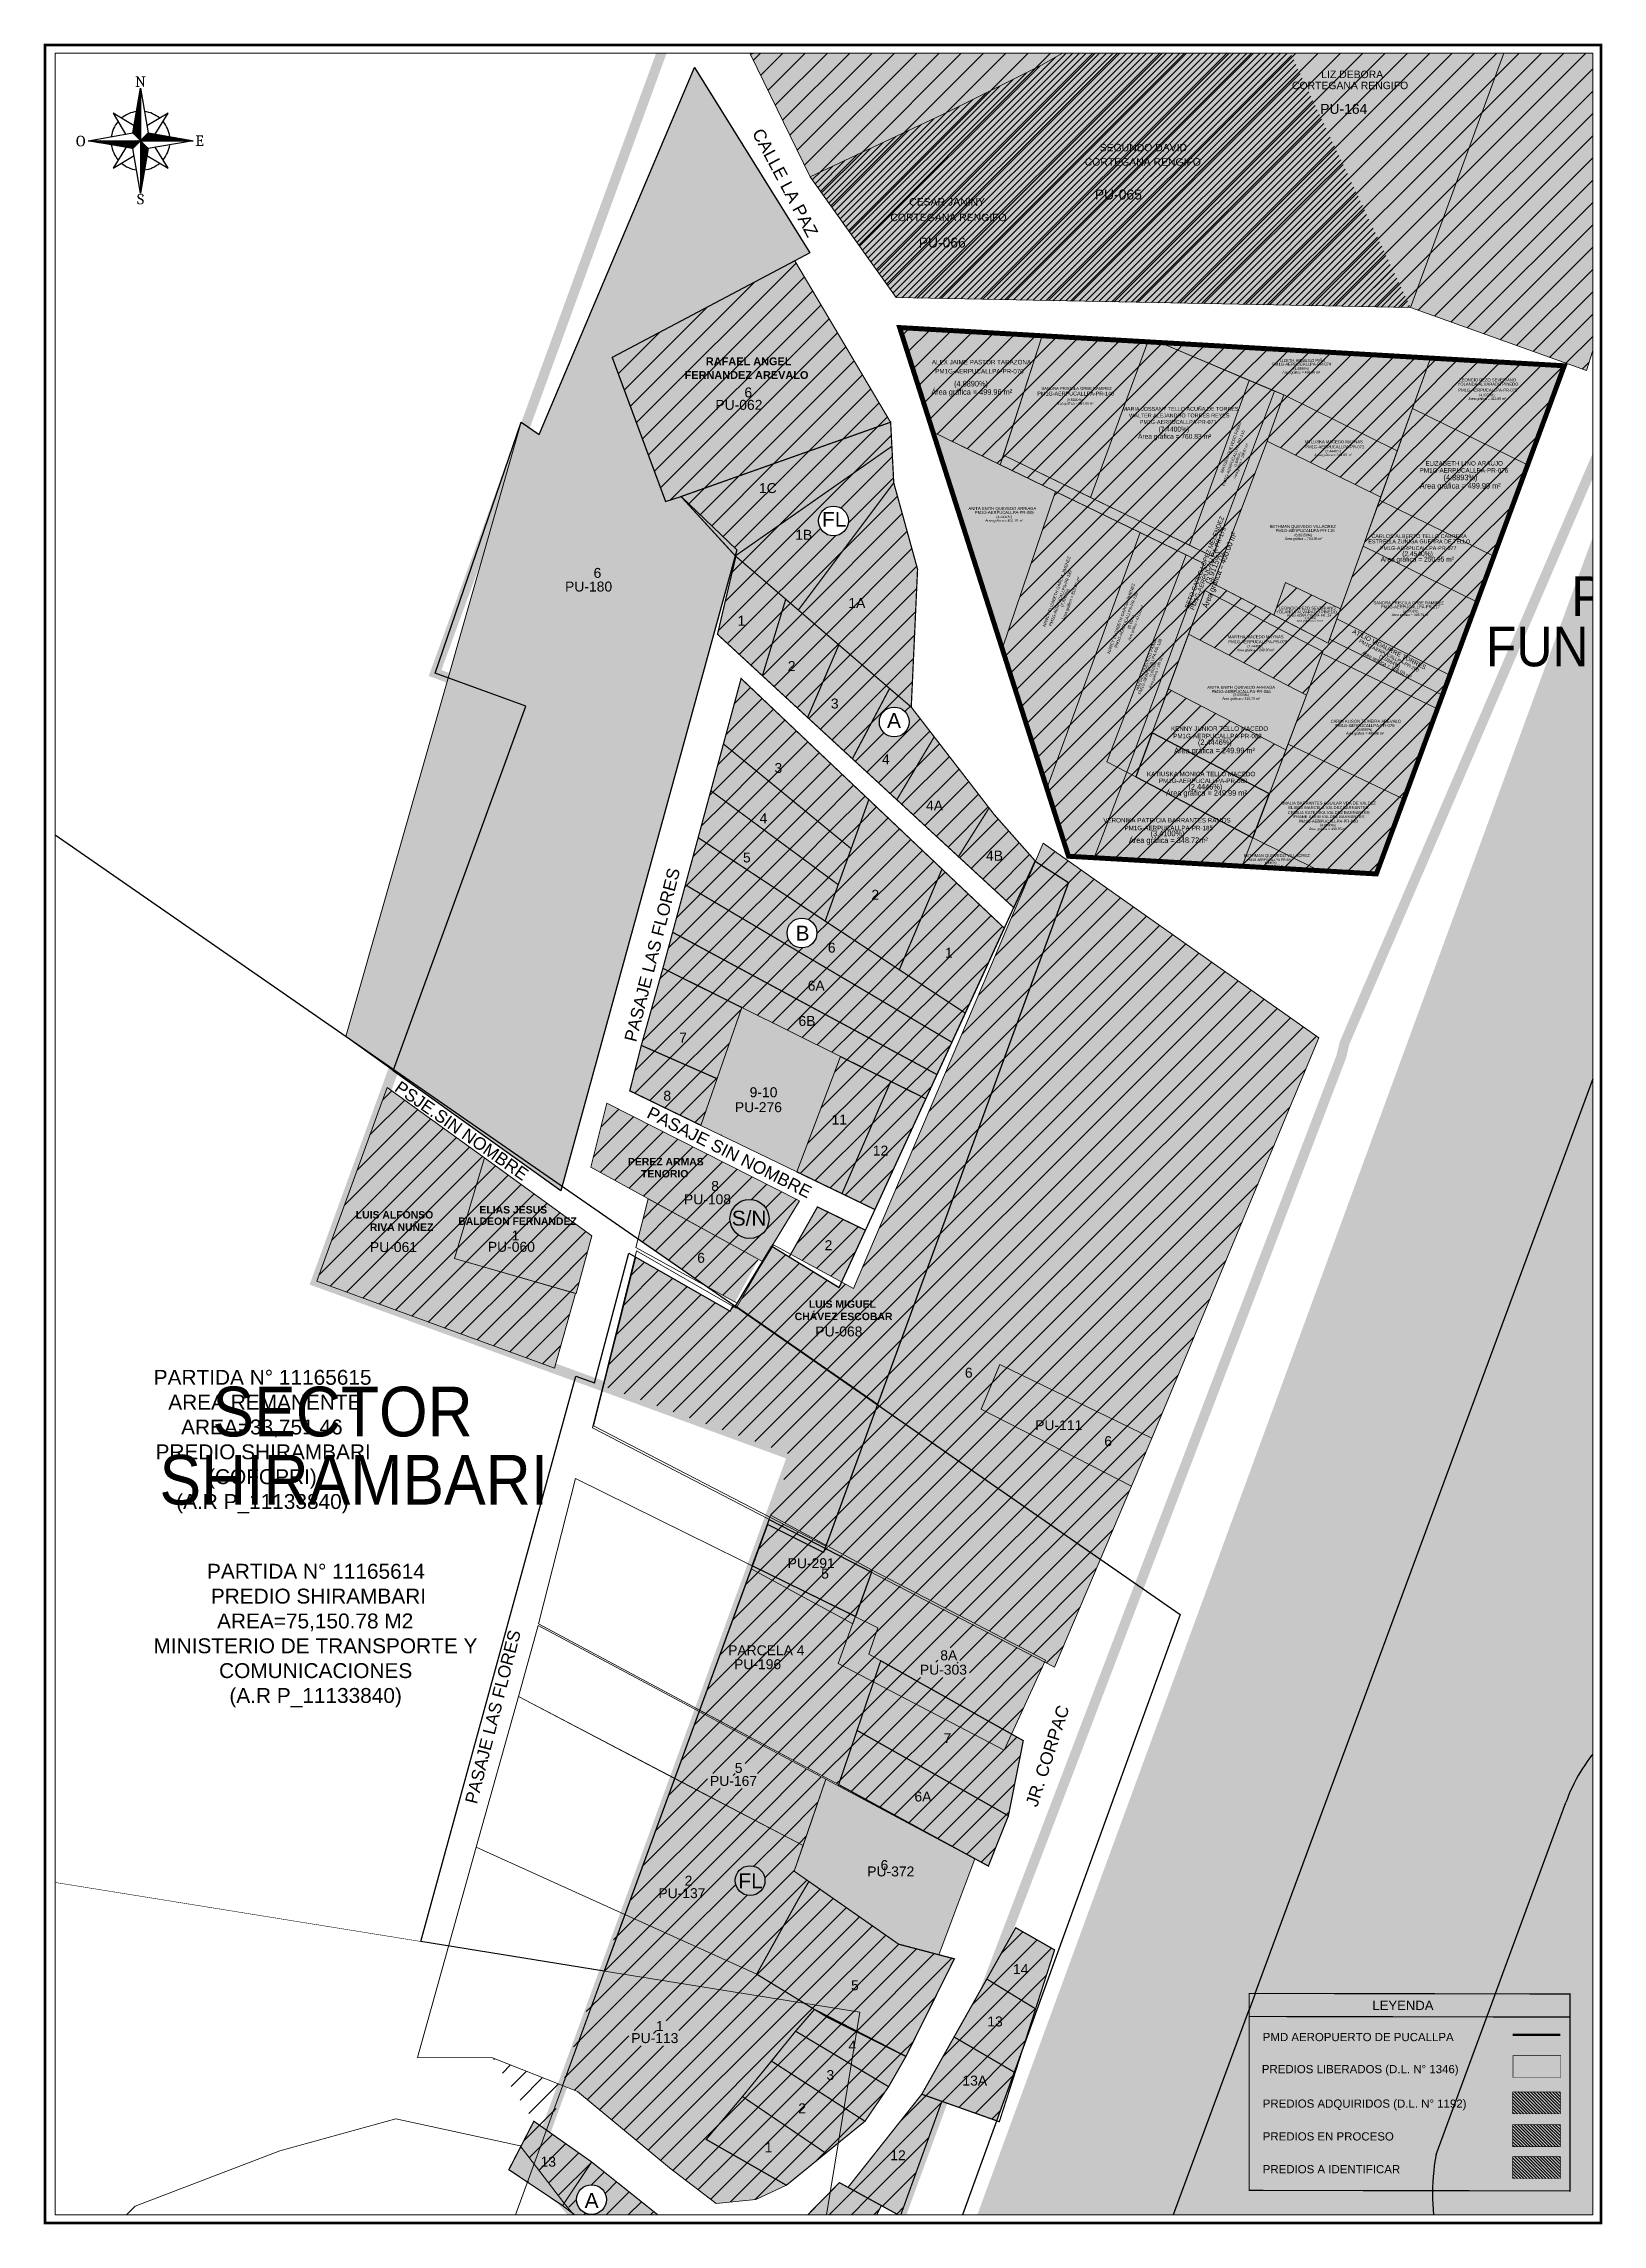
# Paper-space layout 'SECTOR SHIRAMBARI (2)' of a CAD drawing. Header units: metres. Extents: x -84 to 486, y -119 to 679.
# The model-space entities are those that its viewports show. They can reach past a viewport. Long polylines and large blocks are cut down to what shows.
import ezdxf
from ezdxf.enums import TextEntityAlignment as Align

# ---------------------------------------------------------------- set-up
doc = ezdxf.new("R2010")
doc.units = ezdxf.units.M
doc.set_wipeout_variables(frame=1)
doc.linetypes.add('DASHDOT', pattern=[1, 0.5, -0.25, 0, -0.25])
doc.linetypes.add('DASHED', pattern=[0.75, 0.5, -0.25])
doc.layers.get('0').update_dxf_attribs({"color": 130})
for name, color, linetype in [('0-poligonos', 7, 'DASHED'), ('000 COLINDANTE', 8, 'Continuous'), ('2. HACHT_ EMPADRONADO', 2, 'Continuous'), ('3. HACHT_ADQUIRIDO', 3, 'Continuous'), ('CODIGO PREDIO', 5, 'Continuous'), ('ENTREGADOS A OPAT', 130, 'Continuous'), ('GRUPO 2', 7, 'Continuous'), ('LEYENDA', 7, 'Continuous'), ('LOTES', 7, 'Continuous'), ('LOTES_PREDIOS', 7, 'Continuous'), ('MANZANA', 7, 'Continuous'), ('PARTIDA 11165615_PREDIO SHIRAMBARI', 6, 'Continuous'), ('PERIMETRICO ACTUAL', 6, 'Continuous'), ('PREDIO ADQUIRIDO DL 1364', 3, 'Continuous'), ('PROPIETARIOS', 7, 'Continuous'), ('TEXTO ADD', 150, 'Continuous'), ('VIAS', 7, 'Continuous')]:
    doc.layers.add(name, color=color, linetype=linetype)
doc.styles.add('arial', font='arial.ttf', dxfattribs={"height": 0.1})
doc.styles.add('AVPE Regular', font='ARIALN.TTF')
doc.styles.add('Cambria', font='Cambria.ttf')
doc.styles.get("Standard").update_dxf_attribs({"font": 'arial.ttf'})
doc.styles.add('VERTICES', font='sanssb__.ttf')

psp = doc.layouts.new('SECTOR SHIRAMBARI (2)')

msp = doc.modelspace()

# ---------------------------------------------------------------- texts
at = {"layer": 'CODIGO PREDIO', "style": 'arial'}
for s, p in [('PU-164', (546605.35, 9073616.09)), ('PU-065', (546559.98, 9073598.85)), ('PU-066', (546524.54, 9073589.18)), ('PU-062', (546483.61, 9073556.5)), ('PU-180', (546453.36, 9073519.92)), ('PU-276', (546487.54, 9073415.1)), ('PU-108', (546477.29, 9073396.55)), ('PU-061', (546414.09, 9073386.94)), ('PU-060', (546437.82, 9073386.99)), ('PU-068', (546503.73, 9073369.94)), ('PU-111', (546547.98, 9073351.08)), ('PU-291', (546498.16, 9073323.29)), ('PU-196', (546487.38, 9073302.95)), ('PU-303', (546524.78, 9073301.85)), ('PU-167', (546482.53, 9073279.45)), ('PU-372', (546514.18, 9073261.23)), ('PU-137', (546472.14, 9073256.85)), ('PU-113', (546466.7, 9073227.67))]:
    msp.add_text(s, height=2, dxfattribs=at).set_placement(p, align=Align.MIDDLE_CENTER)
at = {"layer": 'GRUPO 2', "color": 7, "style": 'VERTICES'}
for s, p in [(' FERNANDEZ AREVALO', (546472.07, 9073561.72)), ('RAFAEL ANGEL', (546476.96, 9073564.48))]:
    msp.add_text(s, height=1.575, dxfattribs=at).set_placement(p)
at = {"layer": 'LOTES', "linetype": 'Continuous', "lineweight": 0, "style": 'arial'}
for s, p in [('6', (546485.5, 9073559)), ('8', (546478.82, 9073399.24)), ('1', (546438.64, 9073389.26)), ('2', (546501.64, 9073387.31)), ('6', (546475.99, 9073384.77)), ('6', (546529.87, 9073361.64)), ('6', (546557.93, 9073347.86)), ('PARCELA 4', (546489.13, 9073305.75)), ('5', (546483.56, 9073282.07)), ('2', (546473.47, 9073259.36)), ('1', (546467.69, 9073230.11))]:
    msp.add_text(s, height=2, dxfattribs=at).set_placement(p, align=Align.MIDDLE_CENTER)
at = {"layer": 'LOTES', "lineweight": 0, "style": 'arial'}
for s, p in [('1C', (546489.44, 9073539.74)), ('1B', (546496.66, 9073530.34)), ('1', (546484.1, 9073513.05)), ('1A', (546507.35, 9073516.61)), ('2', (546494.22, 9073503.93)), ('3', (546502.9, 9073496.37)), ('3', (546491.55, 9073483.39)), ('4', (546513.18, 9073485.12)), ('4A', (546522.98, 9073475.84)), ('4', (546488.55, 9073473.27)), ('5', (546485.21, 9073465.37)), ('4B', (546535.05, 9073465.74)), ('2', (546511.06, 9073457.86)), ('6', (546502.29, 9073447.22)), ('1', (546525.85, 9073446.19)), ('6A', (546499.17, 9073439.56)), ('6B', (546497.31, 9073432.47)), ('7', (546472.36, 9073429.09)), ('8', (546469.19, 9073417.4)), ('11', (546503.8, 9073412.61)), ('12', (546512.11, 9073406.36)), ('7', (546525.57, 9073288.06)), ('6A', (546520.65, 9073276.31)), ('4', (546506.43, 9073226.15)), ('3', (546502.02, 9073220.24)), ('2', (546496.34, 9073213.54)), ('1', (546489.59, 9073205.69)), ('12', (546515.64, 9073204.08))]:
    msp.add_text(s, height=2, dxfattribs=at).set_placement(p, align=Align.MIDDLE_CENTER)
at = {"layer": 'LOTES', "color": 7, "lineweight": 0, "style": 'arial'}
for s, p in [('6', (546455.14, 9073522.67)), ('9-10', (546488.57, 9073418.11)), ('5', (546500.96, 9073321.19)), ('8A', (546525.85, 9073304.75)), ('6', (546512.9, 9073262.5)), ('14', (546540.33, 9073241.56)), ('5', (546506.96, 9073238.3)), ('13', (546535.17, 9073231.02)), ('13A', (546531.08, 9073219.12)), ('13', (546445.25, 9073202.78)), ('14', (546460.63, 9073190.97))]:
    msp.add_text(s, height=2, dxfattribs=at).set_placement(p, align=Align.MIDDLE_CENTER)
at = {"layer": 'LOTES_PREDIOS', "color": 250, "linetype": 'Continuous', "lineweight": 0, "style": 'arial'}
for s, height, p in [('ALEX JAIME PASTOR TARAZONA', 0.9, (546532.44, 9073564.66)), ('PM1G-AERPUCALLPA-PR-070 ', 0.9, (546532.2, 9073562.82)), ('PM1G-AERPUCALLPA-PR-074 ', 0.6, (546597, 9073564.41)), ('LIZETH HIDALGO PIÑA', 0.6, (546597.06, 9073565.11)), ('SANDRA PRISCILA ORBE RAMIREZ', 0.6, (546551.57, 9073559.51)), ('YOLANDA ALVARADO PINEDO', 0.6, (546634.37, 9073560.38)), ('PM1G-AERPUCALLPA-PR-075', 0.6, (546634.34, 9073559.19)), ('LEONCIO PEZO SEVERIANO', 0.6, (546634.33, 9073561.22)), ('MARIA JOSSANY TELLO ACUÑA DE TORRES', 0.78, (546572.49, 9073555.3)), ('WALTER ALEJANDRO TORRES REYES', 0.78, (546572.25, 9073553.98)), ('MYLUSKA MACEDO MAYNAS ', 0.6, (546603.47, 9073548.78)), ('PM1G-AERPUCALLPA-PR-073 ', 0.6, (546603.66, 9073547.74)), ('ELIZABETH LINO ARAUJO', 0.9, (546629.59, 9073544.28)), ('PM1G-AERPUCALLPA-PR-076', 0.9, (546629.54, 9073542.86)), ('ANITA ENITH QUEVEDO ARRIAGA', 0.6, (546536.63, 9073535.34)), ('PM1G-AERPUCALLPA-PR-085', 0.6, (546537.02, 9073534.56)), ('BETHMAN QUEVEDO VILLACREZ', 0.6, (546597.09, 9073531.71)), ('PM1G-AERPUCALLPA-PR-115', 0.6, (546597.55, 9073530.89)), ('ESTRELLA ZUÑIGA GUERRA DE TELLO', 0.78, (546620.55, 9073528.62)), ('CARLOS ALBERTO TELLO CABRERA', 0.78, (546620.51, 9073529.68)), ('PM1G-AERPUCALLPA-PR-077', 0.78, (546620.32, 9073527.27)), ('YOLANDA ALVARADO PINEDO', 0.6, (546597.85, 9073514.5)), (' LEONCIO PEZO SEVERIANO', 0.6, (546597.88, 9073515.28)), ('PM1G-AERPUCALLPA-PR-114', 0.45, (546598.38, 9073513.89)), ('SANDRA PRISCILA ORBE RAMIREZ', 0.6, (546618.4, 9073516.34)), ('PM1G-AERPUCALLPA-PR-117', 0.6, (546618.76, 9073515.54)), ('MARTHA MACEDO MAYNAS ', 0.6, (546587.74, 9073509.51)), ('PM1G-AERPUCALLPA-PR-078', 0.6, (546588.05, 9073508.52)), ('ANITA ENITH QUEVEDO ARRIAGA', 0.6, (546584.69, 9073499.33)), ('PM1G-AERPUCALLPA-PR-086', 0.6, (546584.71, 9073498.47)), ('CARIN ALISON TEIXEIRA AREVALO', 0.6, (546609.79, 9073492.49)), ('PM1G-AERPUCALLPA-PR-079', 0.6, (546609.62, 9073491.63)), ('KENNY JUNIOR TELLO MACEDO', 0.9, (546580.36, 9073490.87)), ('PM1G-AERPUCALLPA-PR-083', 0.9, (546579.94, 9073489.37)), ('KATIUSKA MONICA TELLO MACEDO', 0.9, (546576.64, 9073481.73)), ('PM1G-AERPUCALLPA-PR-082', 0.9, (546577.06, 9073480.36)), ('AMALIA BARRANTES AGUILAR VDA DE VALDEZ', 0.6, (546602.22, 9073476.03)), ('CECILIA KATIUSKA VALDEZ BARRANTES', 0.6, (546602.3, 9073474.1)), ('ELIANA MARCELA VALDEZ BARRANTES', 0.6, (546602.26, 9073475.11)), ('VERONIKA PATRICIA BARRANTES RAMOS', 0.9, (546569.77, 9073472.42)), ('PM1G-AERPUCALLPA-PR-185', 0.9, (546570.12, 9073470.85)), ('FRANK ALEXI VALDEZ BARRANTES', 0.6, (546602.38, 9073473.29)), ('PM1G-AERPUCALLPA-PR-080', 0.6, (546602.22, 9073472.37)), ('BETHMAN QUEVEDO VILLACREZ', 0.6, (546591.84, 9073465.44)), ('PM1G-AERPUCALLPA-PR-081', 0.45, (546590.42, 9073464.69))]:
    e = msp.add_text(s, height=height, dxfattribs=at)
    e.set_placement(p, align=Align.CENTER)
    e.dxf.unprotected_set("ltscale", 0)
at = {"layer": 'LOTES_PREDIOS', "color": 250, "linetype": 'Continuous', "lineweight": 0, "style": 'AVPE Regular'}
for s, height, p in [('Área gráfica = 499.96 m²', 0.5, (546596.78, 9073563.05)), ('(4.8890%%%)', 0.5, (546596.81, 9073563.74)), ('Área gráfica = 499.96 m²', 1.125, (546530.47, 9073559.07)), ('(4.8890%%%) ', 1.125, (546530.53, 9073560.63)), ('(9.5820%%%) ', 0.5, (546551.29, 9073557.47)), ('Área gráfica = 412.89 m²', 0.5, (546634.23, 9073557.73)), ('(4.0376%%%) ', 0.5, (546634.25, 9073558.42)), ('Área gráfica = 584.09 m²', 0.5, (546551.27, 9073556.77)), ('Área gráfica = 760.83 m²', 0.975, (546571.3, 9073550.14)), ('(7.4400%%%) ', 0.975, (546571.34, 9073551.49)), ('Área gráfica = 249.93 m²', 0.5, (546603.21, 9073546.42)), ('(2.4440%%%)', 0.5, (546603.24, 9073547.11)), ('Área gráfica = 499.99 m²', 1.125, (546628.79, 9073540.19)), ('(4.8893%%%)', 1.125, (546628.84, 9073541.75)), ('Área gráfica = 454.19 m²', 0.5, (546536.99, 9073533.2)), (' (4.4414%%%) ', 0.5, (546537.01, 9073533.89)), ('Área gráfica = 704.95 m²', 0.5, (546597.26, 9073529.54)), ('(6.89350%%%) ', 0.5, (546597.28, 9073530.23)), ('(2.4540%%%)', 0.975, (546620.2, 9073526.41)), ('Área gráfica = 250.95 m²', 0.975, (546620.15, 9073525.41)), ('Área gráfica = 395.79 m²', 0.5, (546618.77, 9073514.22)), ('(3.8703%%%)', 0.5, (546618.79, 9073514.92)), ('Área gráfica = 87.07 m²', 0.375, (546598.59, 9073513)), ('(0.8514%%%) ', 0.375, (546598.61, 9073513.52)), ('Área gráfica = 249.93 m²', 0.5, (546587.6, 9073507.15)), ('(2.4440%%%) ', 0.5, (546587.62, 9073507.84)), ('Área gráfica = 310.70 m²', 0.5, (546584.67, 9073497.35)), ('(3.0383%%%)', 0.5, (546584.69, 9073498.05)), ('Área gráfica = 249.99 m²', 1.125, (546579.35, 9073486.88)), ('(2.4446%%%)', 1.125, (546579.41, 9073488.44)), ('Área gráfica = 499.96 m²', 0.5, (546609.59, 9073490.36)), ('(4.8890%%%) ', 0.5, (546609.61, 9073491.06)), ('Área gráfica = 249.99 m²', 1.125, (546577.7, 9073478.34)), ('(2.4446%%%)', 1.125, (546577.5, 9073479.48)), ('(3.4100%%%) ', 1.125, (546570.09, 9073470.08)), ('Área gráfica = 499.96 m²', 0.5, (546602.11, 9073471.12)), (' (4.8890%%%) ', 0.5, (546602.13, 9073471.81)), ('Área gráfica = 348.72m²', 1.125, (546570.04, 9073468.82)), ('Área gráfica = 45.05 m²', 0.375, (546590.62, 9073463.75)), (' (0.4405%%%) ', 0.375, (546590.64, 9073464.27))]:
    e = msp.add_text(s, height=height, dxfattribs=at)
    e.set_placement(p, align=Align.MIDDLE)
    e.dxf.unprotected_set("ltscale", 0)
at = {"layer": 'LOTES_PREDIOS', "color": 5, "linetype": 'Continuous', "lineweight": 0, "style": 'arial'}
for s, p in [('PM1G-AERPUCALLPA-PR-140', (546551.4, 9073558.38)), ('PM1G-AERPUCALLPA-PR-071', (546572.02, 9073552.66))]:
    e = msp.add_text(s, height=0.78, dxfattribs=at)
    e.set_placement(p, align=Align.CENTER)
    e.dxf.unprotected_set("ltscale", 0)
at = {"layer": 'LOTES_PREDIOS', "color": 250, "linetype": 'Continuous', "lineweight": 0, "style": 'arial'}
for s, height, rotation, p in [('MATGEN QUEVEDO PAIMA', 0.6, 70.0525, (546582.93, 9073547.82)), ('PM1G-AERPUCALLPA-PR-116', 0.6, 70.0525, (546583.42, 9073545.7)), ('BETO CARLO LOPEZ MELENDEZ', 0.9, 68.73, (546577.72, 9073524.64)), ('PM1G-AERPUCALLPA-PR-179', 0.9, 68.73, (546578.46, 9073523.4)), ('NANCY ELIZABETH GARCIA JIMENEZ', 0.6, 70.0525, (546547.85, 9073518.81)), ('PM1G-AERPUCALLPA-PR-139 ', 0.6, 69.9903, (546548.63, 9073517.6)), ('NANCY ELIZABETH GARCIA JIMENEZ', 0.6, 70.0525, (546560.81, 9073513.39)), ('PM1G-AERPUCALLPA-PR-135 ', 0.6, 69.2509, (546561.88, 9073513.17)), ('ATILIO VIDAURRE TORRES', 0.9, 333.102, (546614.32, 9073506.88)), ('MATGEN QUEVEDO PAIMA', 0.6, 70.0525, (546565.87, 9073504.06)), ('PM1G-AERPUCALLPA-PR-138', 0.6, 68.9356, (546566.63, 9073503.69)), ('PM1G-AERPUCALLPA-PR-290 ', 0.675, 333.102, (546614.44, 9073505.66))]:
    e = msp.add_text(s, height=height, rotation=rotation, dxfattribs=at)
    e.set_placement(p, align=Align.CENTER)
    e.dxf.unprotected_set("ltscale", 0)
at = {"layer": 'LOTES_PREDIOS', "color": 250, "linetype": 'Continuous', "lineweight": 0}
for s, height, rotation, style, p in [('Área gráfica = 188.87 m²', 0.5, 70.0525, 'AVPE Regular', (546584.63, 9073545.15)), (' (1.8469%%%)', 0.5, 70.0525, 'AVPE Regular', (546583.99, 9073545.41)), ('Área gráfica = 400.00 m²', 1.125, 68.73, 'AVPE Regular', (546580.37, 9073523.23)), (' (3.9115%%%) ', 1.125, 68.73, 'AVPE Regular', (546579.34, 9073523.68)), ('(7.9207%%%)', 0.6, 69.9903, 'arial', (546549.3, 9073517.62)), ('Área gráfica = 810.00 m²', 0.6, 69.9903, 'arial', (546550.47, 9073517.49)), ('(6.60%%%) ', 0.6, 69.2509, 'arial', (546562.69, 9073512.91)), ('Área gráfica = 674.93 m²', 0.5, 68.9356, 'AVPE Regular', (546563.5, 9073512.59)), ('Área gráfica = 189.52 m²', 0.5, 68.9356, 'AVPE Regular', (546567.7, 9073503.04)), ('Área gráfica = 108.03 m²', 0.7313, 333.102, 'AVPE Regular', (546614.01, 9073504.13)), (' (1.0564%%%)', 0.7313, 333.102, 'AVPE Regular', (546614.47, 9073504.88)), ('(1.8533%%%) ', 0.5, 68.9356, 'AVPE Regular', (546567.06, 9073503.31))]:
    e = msp.add_text(s, height=height, rotation=rotation, dxfattribs=dict(at, style=style))
    e.set_placement(p, align=Align.MIDDLE)
    e.dxf.unprotected_set("ltscale", 0)
at = {"layer": 'MANZANA', "style": 'arial'}
for s, p in [('FL', (546502.8, 9073533.45)), ('A', (546514.83, 9073492.96)), ('S/N', (546485.67, 9073392.75))]:
    msp.add_text(s, height=3, dxfattribs=at).set_placement(p, align=Align.MIDDLE_CENTER)
at = {"layer": 'MANZANA', "color": 7, "style": 'arial'}
for s, p in [('B', (546496.43, 9073450.14)), ('FL', (546485.96, 9073259.32)), ('A', (546453.97, 9073194.99))]:
    msp.add_text(s, height=3, dxfattribs=at).set_placement(p, align=Align.MIDDLE_CENTER)
at = {"layer": 'PARTIDA 11165615_PREDIO SHIRAMBARI', "color": 106, "insert": (546307.44, 9073362.21), "char_height": 3, "attachment_point": 1, "style": 'arial'}
msp.add_mtext_dynamic_manual_height_columns('\\pi58.394;PARTIDA N° 11165615\\P\\pi60.155; AREA REMANENTE\\P\\pi63.914;AREA=33,751.46\\P\\pi58.763;PREDIO SHIRAMBARI\\P\\pi69.33;(COFOPRI)\\P\\pi62.915;(A.R P_11133840)', width=160.1394, gutter_width=0, heights=[84.71], dxfattribs=at)
at = {"layer": 'PARTIDA 11165615_PREDIO SHIRAMBARI', "color": 6, "insert": (546361.3, 9073323.16), "char_height": 3, "attachment_point": 1, "style": 'arial'}
msp.add_mtext_dynamic_manual_height_columns('\\pi15.263;PARTIDA N° 11165614\\P\\pi14.87; PREDIO SHIRAMBARI\\P\\pi17.286;AREA=75,150.78 M2\\P\\pi4.4931;MINISTERIO DE TRANSPORTE Y \\P\\pi17.692;COMUNICACIONES\\P\\pi19.766;(A.R P_11133840)', width=73.8423, gutter_width=0, heights=[65.95], dxfattribs=at)
at = {"layer": 'PROPIETARIOS', "style": 'arial'}
for s, p in [('LIZ DEBORA', (546607.05, 9073623.04)), (' CORTEGANA RENGIFO', (546606.33, 9073620.81)), (' CORTEGANA RENGIFO', (546564.62, 9073605.41)), ('SEGUNDO DAVID', (546565.02, 9073608.3)), ('CESAR JANINY', (546525.51, 9073597.38)), (' CORTEGANA RENGIFO', (546525.51, 9073594.24))]:
    msp.add_text(s, height=1.5, dxfattribs=at).set_placement(p, align=Align.MIDDLE_CENTER)
at = {"layer": 'PROPIETARIOS', "color": 7, "style": 'VERTICES'}
for s, p in [('PEREZ ARMAS ', (546469.19, 9073404.13)), ('TENORIO', (546468.68, 9073401.7)), ('LUIS ALFONSO ', (546414.59, 9073393.43)), ('RIVA NUÑEZ', (546415.73, 9073390.94)), ('BALDEON FERNANDEZ', (546439.05, 9073392.15)), ('ELIAS JESUS', (546438.2, 9073394.45)), ('CHÁVEZ ESCOBAR', (546504.68, 9073372.97)), ('LUIS MIGUEL', (546504.44, 9073375.46))]:
    msp.add_text(s, height=1.5, dxfattribs=at).set_placement(p, align=Align.MIDDLE_CENTER)
at = {"layer": 'TEXTO ADD', "color": 7, "width": 0.9}
for s, height, p in [('PREDIO', 8, (546651.11, 9073513.96)), ('FUNDO ROSITA', 8, (546633.95, 9073503.86)), ('SECTOR', 10, (546377.65, 9073348.82)), ('SHIRAMBARI', 10, (546366.99, 9073335.09))]:
    msp.add_text(s, height=height, dxfattribs=at).set_placement(p)
at = {"layer": 'VIAS', "color": 7, "linetype": 'Continuous', "lineweight": 20, "style": 'arial'}
for s, rotation, p in [('CALLE LA PAZ', 297.961, (546486.19, 9073611.28)), ('PASAJE LAS FLORES', 75.6774, (546462.92, 9073428.08)), ('PASAJE LAS FLORES', 75.6774, (546430.86, 9073274.66))]:
    msp.add_text(s, height=2.5, rotation=rotation, dxfattribs=at).set_placement(p)
at = {"layer": 'VIAS', "color": 7, "style": 'arial'}
for s, rotation, p in [('PSJE.SIN NOMBRE', 324.8266, (546414.09, 9073418.5)), ('PASAJE SIN NOMBRE', 333.2392, (546464.86, 9073413.11)), ('PASAJE LAS FLORES', 75.6774, (546430.86, 9073274.66)), ('JR. CORPAC', 72.0547, (546543.64, 9073274.05))]:
    msp.add_text(s, height=2.5, rotation=rotation, dxfattribs=at).set_placement(p)

# ---------------------------------------------------------------- blocks, each defined once
blk = doc.blocks.new('A$C4681129B')
at = {"color": 7}
for p, q in [((3.42, 4.35), (3.89, 7.08)), ((3.8, 6.6), (3.89, 6.68)), ((3.81, 6.64), (3.89, 6.71)), ((3.82, 6.68), (3.89, 6.75)), ((3.89, 6.64), (3.82, 6.71)), ((3.89, 6.61), (3.82, 6.68)), ((3.83, 6.77), (3.89, 6.82)), ((3.83, 6.73), (3.89, 6.79)), ((3.89, 6.72), (3.83, 6.77)), ((3.89, 6.68), (3.83, 6.74)), ((3.84, 6.81), (3.89, 6.86)), ((3.89, 6.79), (3.84, 6.83)), ((3.89, 6.75), (3.84, 6.8)), ((3.85, 6.86), (3.89, 6.89)), ((3.89, 6.82), (3.85, 6.86)), ((3.86, 6.94), (3.89, 6.97)), ((3.86, 6.9), (3.89, 6.93)), ((3.89, 6.9), (3.86, 6.92)), ((3.89, 6.86), (3.86, 6.89)), ((3.87, 6.99), (3.89, 7)), ((3.89, 6.97), (3.87, 6.98)), ((3.89, 6.93), (3.87, 6.95)), ((3.88, 7.03), (3.89, 7.04)), ((3.89, 7.04), (3.88, 7.04)), ((3.89, 7), (3.88, 7.01)), ((3.89, 7.08), (4.36, 4.35)), ((3.89, 7.08), (3.89, 0.68)), ((3.89, 7.07), (3.89, 7.08)), ((3.89, 7.07), (3.89, 7.07)), ((2.21, 5.56), (2.98, 4.27)), ((3.49, 4.78), (2.21, 5.56)), ((3.53, 5.03), (3.89, 5.39)), ((3.53, 4.99), (3.89, 5.35)), ((3.54, 5.08), (3.89, 5.42)), ((3.55, 5.12), (3.89, 5.46)), ((3.56, 5.21), (3.89, 5.53)), ((3.56, 5.16), (3.89, 5.49)), ((3.57, 5.25), (3.89, 5.57)), ((3.58, 5.29), (3.89, 5.6)), ((3.59, 5.38), (3.89, 5.67)), ((3.59, 5.34), (3.89, 5.64)), ((3.89, 5.06), (3.59, 5.36)), ((3.89, 5.03), (3.59, 5.33)), ((3.6, 5.42), (3.89, 5.71)), ((3.89, 5.14), (3.6, 5.42)), ((3.89, 5.1), (3.6, 5.39)), ((3.61, 5.47), (3.89, 5.74)), ((3.89, 5.21), (3.61, 5.48)), ((3.89, 5.17), (3.61, 5.45)), ((3.62, 5.55), (3.89, 5.82)), ((3.62, 5.51), (3.89, 5.78)), ((3.89, 5.28), (3.62, 5.54)), ((3.89, 5.24), (3.62, 5.51)), ((3.63, 5.6), (3.89, 5.85)), ((3.89, 5.35), (3.63, 5.6)), ((3.89, 5.31), (3.63, 5.57)), ((3.64, 5.64), (3.89, 5.89)), ((3.89, 5.42), (3.64, 5.67)), ((3.89, 5.39), (3.64, 5.64)), ((3.65, 5.73), (3.89, 5.96)), ((3.65, 5.68), (3.89, 5.92)), ((3.89, 5.49), (3.65, 5.73)), ((3.89, 5.46), (3.65, 5.7)), ((3.66, 5.77), (3.89, 6)), ((3.89, 5.53), (3.66, 5.76)), ((3.67, 5.81), (3.89, 6.03)), ((3.89, 5.6), (3.67, 5.82)), ((3.89, 5.57), (3.67, 5.79)), ((3.68, 5.9), (3.89, 6.1)), ((3.68, 5.86), (3.89, 6.07)), ((3.89, 5.67), (3.68, 5.88)), ((3.89, 5.64), (3.68, 5.85)), ((3.69, 5.94), (3.89, 6.14)), ((3.89, 5.75), (3.69, 5.94)), ((3.89, 5.71), (3.69, 5.91)), ((3.7, 5.99), (3.89, 6.18)), ((3.89, 5.82), (3.7, 6)), ((3.89, 5.78), (3.7, 5.97)), ((3.71, 6.07), (3.89, 6.25)), ((3.71, 6.03), (3.89, 6.21)), ((3.89, 5.89), (3.71, 6.06)), ((3.89, 5.85), (3.71, 6.03)), ((3.72, 6.12), (3.89, 6.28)), ((3.89, 5.96), (3.72, 6.13)), ((3.89, 5.93), (3.72, 6.09)), ((3.73, 6.16), (3.89, 6.32)), ((3.89, 6.03), (3.73, 6.19)), ((3.89, 6), (3.73, 6.16)), ((3.74, 6.25), (3.89, 6.39)), ((3.74, 6.2), (3.89, 6.36)), ((3.89, 6.1), (3.74, 6.25)), ((3.89, 6.07), (3.74, 6.22)), ((3.75, 6.29), (3.89, 6.43)), ((3.89, 6.14), (3.75, 6.28)), ((3.76, 6.34), (3.89, 6.46)), ((3.89, 6.21), (3.76, 6.34)), ((3.89, 6.18), (3.76, 6.31)), ((3.77, 6.42), (3.89, 6.54)), ((3.77, 6.38), (3.89, 6.5)), ((3.89, 6.28), (3.77, 6.4)), ((3.89, 6.25), (3.77, 6.37)), ((3.78, 6.47), (3.89, 6.57)), ((3.89, 6.36), (3.78, 6.46)), ((3.89, 6.32), (3.78, 6.43)), ((3.79, 6.51), (3.89, 6.61)), ((3.89, 6.43), (3.79, 6.52)), ((3.89, 6.39), (3.79, 6.49)), ((3.8, 6.55), (3.89, 6.64)), ((3.89, 6.5), (3.8, 6.59)), ((3.89, 6.46), (3.8, 6.55)), ((3.89, 6.57), (3.81, 6.65)), ((3.89, 6.54), (3.81, 6.62)), ((5.57, 5.56), (4.28, 4.78)), ((4.79, 4.27), (5.57, 5.56)), ((0.69, 3.88), (3.42, 4.35)), ((3.42, 4.38), (3.89, 4.85)), ((3.42, 4.34), (3.89, 4.81)), ((3.89, 3.91), (3.42, 4.38)), ((3.42, 3.41), (4.36, 4.35)), ((3.42, 4.35), (4.36, 3.41)), ((3.43, 4.43), (3.89, 4.88)), ((3.89, 3.99), (3.43, 4.44)), ((3.89, 3.95), (3.43, 4.41)), ((3.44, 4.47), (3.89, 4.92)), ((3.44, 4.33), (3.89, 4.77)), ((3.89, 4.06), (3.44, 4.5)), ((3.89, 4.02), (3.44, 4.47)), ((3.45, 4.56), (3.89, 4.99)), ((3.45, 4.51), (3.89, 4.95)), ((3.89, 4.13), (3.45, 4.56)), ((3.89, 4.09), (3.45, 4.53)), ((3.46, 4.6), (3.89, 5.03)), ((3.46, 4.31), (3.89, 4.74)), ((3.89, 4.2), (3.46, 4.62)), ((3.89, 4.17), (3.46, 4.59)), ((3.47, 4.69), (3.89, 5.1)), ((3.47, 4.64), (3.89, 5.06)), ((3.89, 4.27), (3.47, 4.69)), ((3.89, 4.24), (3.47, 4.66)), ((3.48, 4.73), (3.89, 5.13)), ((3.89, 4.31), (3.48, 4.72)), ((3.48, 4.29), (3.89, 4.7)), ((3.49, 4.77), (3.89, 5.17)), ((3.89, 4.38), (3.49, 4.78)), ((3.89, 4.34), (3.49, 4.75)), ((3.49, 4.27), (3.89, 4.67)), ((3.5, 4.86), (3.89, 5.24)), ((3.5, 4.82), (3.89, 5.21)), ((3.89, 4.45), (3.5, 4.84)), ((3.89, 4.42), (3.5, 4.81)), ((3.51, 4.9), (3.89, 5.28)), ((3.89, 4.52), (3.51, 4.9)), ((3.89, 4.49), (3.51, 4.87)), ((3.51, 4.25), (3.89, 4.63)), ((3.52, 4.95), (3.89, 5.31)), ((3.89, 4.6), (3.52, 4.96)), ((3.89, 4.56), (3.52, 4.93)), ((3.89, 4.67), (3.53, 5.02)), ((3.89, 4.63), (3.53, 4.99)), ((3.53, 4.24), (3.89, 4.6)), ((3.89, 4.74), (3.54, 5.08)), ((3.89, 4.7), (3.54, 5.05)), ((3.89, 4.81), (3.55, 5.15)), ((3.89, 4.78), (3.55, 5.11)), ((3.55, 4.22), (3.89, 4.56)), ((3.89, 4.88), (3.56, 5.21)), ((3.89, 4.85), (3.56, 5.18)), ((3.89, 4.92), (3.57, 5.24)), ((3.57, 4.2), (3.89, 4.52)), ((3.89, 4.99), (3.58, 5.3)), ((3.89, 4.96), (3.58, 5.27)), ((3.58, 4.18), (3.89, 4.49)), ((3.6, 4.16), (3.89, 4.45)), ((3.62, 4.15), (3.89, 4.42)), ((3.64, 4.13), (3.89, 4.38)), ((3.65, 4.11), (3.89, 4.34)), ((3.67, 4.09), (3.89, 4.31)), ((3.69, 4.08), (3.89, 4.27)), ((3.71, 4.06), (3.89, 4.24)), ((3.73, 4.04), (3.89, 4.2)), ((3.74, 4.02), (3.89, 4.16)), ((3.76, 4), (3.89, 4.13)), ((3.78, 3.99), (3.89, 4.09)), ((3.8, 3.97), (3.89, 4.06)), ((3.82, 3.95), (3.89, 4.02)), ((3.89, 3.88), (4.36, 4.35)), ((3.92, 3.88), (4.39, 4.34)), ((3.96, 3.88), (4.42, 4.34)), ((4, 3.88), (4.45, 4.33)), ((4.14, 3.88), (4.01, 4)), ((4.03, 3.88), (4.48, 4.33)), ((4.17, 3.88), (4.03, 4.02)), ((4.21, 3.88), (4.05, 4.04)), ((4.07, 3.88), (4.51, 4.32)), ((4.25, 3.88), (4.07, 4.06)), ((4.28, 3.88), (4.09, 4.08)), ((4.1, 3.88), (4.54, 4.32)), ((4.32, 3.88), (4.1, 4.09)), ((4.35, 3.88), (4.12, 4.11)), ((4.14, 3.88), (4.57, 4.31)), ((4.39, 3.88), (4.14, 4.13)), ((4.43, 3.88), (4.16, 4.15)), ((4.46, 3.88), (4.17, 4.17)), ((4.18, 3.88), (4.6, 4.31)), ((4.5, 3.88), (4.19, 4.18)), ((4.21, 3.88), (4.64, 4.3)), ((4.53, 3.88), (4.21, 4.2)), ((4.57, 3.88), (4.23, 4.22)), ((4.25, 3.88), (4.67, 4.3)), ((4.61, 3.88), (4.25, 4.24)), ((4.64, 3.88), (4.26, 4.26)), ((4.28, 3.88), (4.7, 4.29)), ((4.68, 3.88), (4.28, 4.27)), ((4.71, 3.88), (4.3, 4.29)), ((4.75, 3.88), (4.32, 4.31)), ((4.32, 3.88), (4.73, 4.29)), ((4.79, 3.88), (4.34, 4.33)), ((4.82, 3.88), (4.35, 4.35)), ((4.36, 4.35), (7.09, 3.88)), ((4.36, 3.88), (4.76, 4.28)), ((4.86, 3.88), (4.39, 4.34)), ((4.39, 3.88), (4.79, 4.27)), ((4.43, 3.88), (4.82, 4.27)), ((4.89, 3.88), (4.44, 4.34)), ((4.46, 3.88), (4.85, 4.26)), ((4.93, 3.88), (4.48, 4.33)), ((4.5, 3.88), (4.88, 4.26)), ((4.96, 3.88), (4.52, 4.32)), ((4.54, 3.88), (4.91, 4.25)), ((5, 3.88), (4.57, 4.31)), ((4.57, 3.88), (4.94, 4.25)), ((5.04, 3.88), (4.61, 4.31)), ((4.61, 3.88), (4.97, 4.24)), ((4.64, 3.88), (5, 4.24)), ((5.07, 3.88), (4.65, 4.3)), ((4.68, 3.88), (5.03, 4.23)), ((5.11, 3.88), (4.7, 4.29)), ((4.72, 3.88), (5.06, 4.23)), ((5.14, 3.88), (4.74, 4.28)), ((4.75, 3.88), (5.09, 4.22)), ((5.18, 3.88), (4.78, 4.28)), ((4.79, 3.88), (5.13, 4.22)), ((4.82, 3.88), (5.16, 4.21)), ((5.22, 3.88), (4.83, 4.27)), ((4.86, 3.88), (5.19, 4.21)), ((5.25, 3.88), (4.87, 4.26)), ((4.89, 3.88), (5.22, 4.2)), ((5.29, 3.88), (4.91, 4.25)), ((4.93, 3.88), (5.25, 4.2)), ((5.32, 3.88), (4.96, 4.25)), ((4.97, 3.88), (5.28, 4.19)), ((5.36, 3.88), (5, 4.24)), ((5, 3.88), (5.31, 4.18)), ((5.4, 3.88), (5.04, 4.23)), ((5.04, 3.88), (5.34, 4.18)), ((5.07, 3.88), (5.37, 4.17)), ((5.43, 3.88), (5.09, 4.22)), ((5.11, 3.88), (5.4, 4.17)), ((5.47, 3.88), (5.13, 4.22)), ((5.15, 3.88), (5.43, 4.16)), ((5.5, 3.88), (5.17, 4.21)), ((5.18, 3.88), (5.46, 4.16)), ((5.54, 3.88), (5.22, 4.2)), ((5.22, 3.88), (5.49, 4.15)), ((5.25, 3.88), (5.52, 4.15)), ((5.58, 3.88), (5.26, 4.19)), ((5.29, 3.88), (5.55, 4.14)), ((5.61, 3.88), (5.3, 4.19)), ((5.33, 3.88), (5.58, 4.14)), ((5.65, 3.88), (5.35, 4.18)), ((5.36, 3.88), (5.62, 4.13)), ((5.68, 3.88), (5.39, 4.17)), ((5.4, 3.88), (5.65, 4.13)), ((5.72, 3.88), (5.43, 4.16)), ((5.43, 3.88), (5.68, 4.12)), ((5.47, 3.88), (5.71, 4.12)), ((5.76, 3.88), (5.48, 4.16)), ((5.51, 3.88), (5.74, 4.11)), ((5.79, 3.88), (5.52, 4.15)), ((5.54, 3.88), (5.77, 4.11)), ((5.83, 3.88), (5.56, 4.14)), ((5.58, 3.88), (5.8, 4.1)), ((5.86, 3.88), (5.61, 4.13)), ((5.61, 3.88), (5.83, 4.1)), ((5.9, 3.88), (5.65, 4.13)), ((5.65, 3.88), (5.86, 4.09)), ((5.93, 3.88), (5.69, 4.12)), ((5.69, 3.88), (5.89, 4.08)), ((5.72, 3.88), (5.92, 4.08)), ((5.97, 3.88), (5.74, 4.11)), ((5.76, 3.88), (5.95, 4.07)), ((6.01, 3.88), (5.78, 4.1)), ((5.79, 3.88), (5.98, 4.07)), ((6.04, 3.88), (5.82, 4.1)), ((5.83, 3.88), (6.01, 4.06)), ((5.86, 3.88), (6.04, 4.06)), ((6.08, 3.88), (5.87, 4.09)), ((5.9, 3.88), (6.08, 4.05)), ((6.11, 3.88), (5.91, 4.08)), ((5.94, 3.88), (6.11, 4.05)), ((6.15, 3.88), (5.95, 4.07)), ((5.97, 3.88), (6.14, 4.04)), ((6.19, 3.88), (6, 4.07)), ((6.01, 3.88), (6.17, 4.04)), ((6.22, 3.88), (6.04, 4.06)), ((6.04, 3.88), (6.2, 4.03)), ((6.08, 3.88), (6.23, 4.03)), ((6.26, 3.88), (6.09, 4.05)), ((6.12, 3.88), (6.26, 4.02)), ((6.29, 3.88), (6.13, 4.04)), ((6.15, 3.88), (6.29, 4.02)), ((6.33, 3.88), (6.17, 4.04)), ((6.19, 3.88), (6.32, 4.01)), ((6.37, 3.88), (6.22, 4.03)), ((6.22, 3.88), (6.35, 4.01)), ((6.4, 3.88), (6.26, 4.02)), ((6.26, 3.88), (6.38, 4)), ((6.44, 3.88), (6.3, 4.01)), ((6.3, 3.88), (6.41, 3.99)), ((6.47, 3.88), (6.35, 4.01)), ((6.51, 3.88), (6.39, 4)), ((3.42, 3.41), (0.69, 3.88)), ((0.69, 3.88), (7.09, 3.88)), ((0.69, 3.88), (0.69, 3.88)), ((0.69, 3.88), (0.69, 3.88)), ((0.72, 3.87), (0.73, 3.88)), ((0.73, 3.87), (0.73, 3.88)), ((0.75, 3.87), (0.76, 3.88)), ((0.78, 3.86), (0.76, 3.88)), ((0.78, 3.86), (0.8, 3.88)), ((0.82, 3.86), (0.8, 3.88)), ((0.81, 3.86), (0.84, 3.88)), ((0.86, 3.85), (0.83, 3.88)), ((0.84, 3.85), (0.87, 3.88)), ((0.91, 3.84), (0.87, 3.88)), ((0.88, 3.85), (0.91, 3.88)), ((0.91, 3.84), (0.94, 3.88)), ((0.95, 3.83), (0.91, 3.88)), ((0.94, 3.84), (0.98, 3.88)), ((0.99, 3.83), (0.94, 3.88)), ((0.97, 3.83), (1.02, 3.88)), ((1.04, 3.82), (0.98, 3.88)), ((1, 3.82), (1.05, 3.88)), ((1.08, 3.81), (1.01, 3.88)), ((1.03, 3.82), (1.09, 3.88)), ((1.12, 3.8), (1.05, 3.88)), ((1.06, 3.81), (1.12, 3.88)), ((1.09, 3.81), (1.16, 3.88)), ((1.17, 3.8), (1.09, 3.88)), ((1.12, 3.8), (1.19, 3.88)), ((1.21, 3.79), (1.12, 3.88)), ((1.15, 3.8), (1.23, 3.88)), ((1.26, 3.78), (1.16, 3.88)), ((1.18, 3.79), (1.27, 3.88)), ((1.3, 3.77), (1.19, 3.88)), ((1.21, 3.79), (1.3, 3.88)), ((1.34, 3.77), (1.23, 3.88)), ((1.24, 3.78), (1.34, 3.88)), ((1.27, 3.78), (1.37, 3.88)), ((1.39, 3.76), (1.27, 3.88)), ((1.3, 3.77), (1.41, 3.88)), ((1.43, 3.75), (1.3, 3.88)), ((1.33, 3.77), (1.45, 3.88)), ((1.47, 3.74), (1.34, 3.88)), ((1.37, 3.76), (1.48, 3.88)), ((1.52, 3.74), (1.37, 3.88)), ((1.4, 3.76), (1.52, 3.88)), ((1.56, 3.73), (1.41, 3.88)), ((1.43, 3.75), (1.55, 3.88)), ((1.6, 3.72), (1.44, 3.88)), ((1.46, 3.75), (1.59, 3.88)), ((1.65, 3.71), (1.48, 3.88)), ((1.49, 3.74), (1.63, 3.88)), ((1.52, 3.73), (1.66, 3.88)), ((1.69, 3.71), (1.52, 3.88)), ((1.55, 3.73), (1.7, 3.88)), ((1.73, 3.7), (1.55, 3.88)), ((1.58, 3.72), (1.73, 3.88)), ((1.78, 3.69), (1.59, 3.88)), ((1.61, 3.72), (1.77, 3.88)), ((1.82, 3.68), (1.62, 3.88)), ((1.64, 3.71), (1.81, 3.88)), ((1.86, 3.68), (1.66, 3.88)), ((1.67, 3.71), (1.84, 3.88)), ((1.7, 3.7), (1.88, 3.88)), ((1.91, 3.67), (1.7, 3.88)), ((1.73, 3.7), (1.91, 3.88)), ((1.95, 3.66), (1.73, 3.88)), ((1.76, 3.69), (1.95, 3.88)), ((1.99, 3.65), (1.77, 3.88)), ((1.79, 3.69), (1.99, 3.88)), ((2.04, 3.65), (1.8, 3.88)), ((1.82, 3.68), (2.02, 3.88)), ((2.08, 3.64), (1.84, 3.88)), ((1.86, 3.68), (2.06, 3.88)), ((2.12, 3.63), (1.88, 3.88)), ((1.89, 3.67), (2.09, 3.88)), ((2.17, 3.62), (1.91, 3.88)), ((1.92, 3.67), (2.13, 3.88)), ((1.95, 3.66), (2.16, 3.88)), ((2.21, 3.62), (1.95, 3.88)), ((1.98, 3.66), (2.2, 3.88)), ((2.25, 3.61), (1.98, 3.88)), ((2.01, 3.65), (2.24, 3.88)), ((2.3, 3.6), (2.02, 3.88)), ((2.04, 3.65), (2.27, 3.88)), ((2.34, 3.59), (2.06, 3.88)), ((2.07, 3.64), (2.31, 3.88)), ((2.38, 3.59), (2.09, 3.88)), ((2.1, 3.63), (2.34, 3.88)), ((2.13, 3.63), (2.38, 3.88)), ((2.43, 3.58), (2.13, 3.88)), ((2.16, 3.62), (2.42, 3.88)), ((2.47, 3.57), (2.16, 3.88)), ((2.19, 3.62), (2.45, 3.88)), ((2.51, 3.56), (2.2, 3.88)), ((3.02, 3.48), (2.21, 2.2)), ((2.21, 2.2), (3.49, 2.97)), ((2.22, 3.61), (2.49, 3.88)), ((2.56, 3.56), (2.23, 3.88)), ((2.25, 3.61), (2.52, 3.88)), ((2.6, 3.55), (2.27, 3.88)), ((2.28, 3.6), (2.56, 3.88)), ((2.64, 3.54), (2.31, 3.88)), ((2.32, 3.6), (2.6, 3.88)), ((2.69, 3.53), (2.34, 3.88)), ((2.35, 3.59), (2.63, 3.88)), ((2.38, 3.59), (2.67, 3.88)), ((2.73, 3.53), (2.38, 3.88)), ((2.41, 3.58), (2.7, 3.88)), ((2.77, 3.52), (2.41, 3.88)), ((2.44, 3.58), (2.74, 3.88)), ((2.82, 3.51), (2.45, 3.88)), ((2.47, 3.57), (2.78, 3.88)), ((2.86, 3.5), (2.49, 3.88)), ((2.5, 3.57), (2.81, 3.88)), ((2.9, 3.5), (2.52, 3.88)), ((2.53, 3.56), (2.85, 3.88)), ((2.56, 3.56), (2.88, 3.88)), ((2.95, 3.49), (2.56, 3.88)), ((2.59, 3.55), (2.92, 3.88)), ((2.99, 3.48), (2.59, 3.88)), ((2.62, 3.54), (2.96, 3.88)), ((3.03, 3.47), (2.63, 3.88)), ((2.65, 3.54), (2.99, 3.88)), ((3.08, 3.47), (2.67, 3.88)), ((2.68, 3.53), (3.03, 3.88)), ((3.12, 3.46), (2.7, 3.88)), ((2.71, 3.53), (3.06, 3.88)), ((2.74, 3.52), (3.1, 3.88)), ((3.17, 3.45), (2.74, 3.88)), ((2.77, 3.52), (3.13, 3.88)), ((3.21, 3.44), (2.77, 3.88)), ((2.81, 3.51), (3.17, 3.88)), ((3.25, 3.44), (2.81, 3.88)), ((2.84, 3.51), (3.21, 3.88)), ((3.3, 3.43), (2.85, 3.88)), ((2.87, 3.5), (3.24, 3.88)), ((3.34, 3.42), (2.88, 3.88)), ((2.9, 3.5), (3.28, 3.88)), ((3.38, 3.41), (2.92, 3.88)), ((2.93, 3.49), (3.31, 3.88)), ((3.42, 3.41), (2.95, 3.88)), ((2.96, 3.49), (3.35, 3.88)), ((2.99, 3.48), (3.39, 3.88)), ((3.44, 3.43), (2.99, 3.88)), ((3.02, 3.48), (3.42, 3.88)), ((3.46, 3.45), (3.03, 3.88)), ((3.05, 3.47), (3.46, 3.88)), ((3.47, 3.46), (3.06, 3.88)), ((3.08, 3.47), (3.49, 3.88)), ((3.49, 3.48), (3.1, 3.88)), ((3.11, 3.46), (3.53, 3.88)), ((3.51, 3.5), (3.13, 3.88)), ((3.14, 3.45), (3.57, 3.88)), ((3.17, 3.45), (3.6, 3.88)), ((3.53, 3.52), (3.17, 3.88)), ((3.2, 3.44), (3.64, 3.88)), ((3.55, 3.54), (3.2, 3.88)), ((3.23, 3.44), (3.67, 3.88)), ((3.56, 3.55), (3.24, 3.88)), ((3.26, 3.43), (3.71, 3.88)), ((3.58, 3.57), (3.28, 3.88)), ((3.3, 3.43), (3.75, 3.88)), ((3.6, 3.59), (3.31, 3.88)), ((3.33, 3.42), (3.78, 3.88)), ((3.62, 3.61), (3.35, 3.88)), ((3.36, 3.42), (3.82, 3.88)), ((3.64, 3.63), (3.38, 3.88)), ((3.39, 3.41), (3.85, 3.88)), ((3.65, 3.64), (3.42, 3.88)), ((3.89, 0.68), (3.42, 3.41)), ((3.67, 3.66), (3.46, 3.88)), ((3.69, 3.68), (3.49, 3.88)), ((3.71, 3.7), (3.53, 3.88)), ((3.73, 3.72), (3.56, 3.88)), ((3.74, 3.73), (3.6, 3.88)), ((3.76, 3.75), (3.64, 3.88)), ((3.78, 3.77), (3.67, 3.88)), ((3.8, 3.79), (3.71, 3.88)), ((3.82, 3.81), (3.74, 3.88)), ((3.83, 3.82), (3.78, 3.88)), ((3.85, 3.84), (3.82, 3.88)), ((3.83, 3.93), (3.89, 3.98)), ((3.85, 3.91), (3.89, 3.95)), ((3.87, 3.86), (3.85, 3.88)), ((3.87, 3.9), (3.89, 3.91)), ((3.89, 3.88), (3.89, 3.88)), ((4.36, 3.41), (3.89, 3.88)), ((3.89, 3.88), (3.89, 3.88)), ((3.89, 3.84), (3.91, 3.86)), ((3.89, 3.81), (3.92, 3.84)), ((4.35, 3.38), (3.89, 3.84)), ((3.89, 3.77), (3.94, 3.82)), ((3.89, 3.73), (3.96, 3.81)), ((4.35, 3.35), (3.89, 3.81)), ((3.89, 3.7), (3.98, 3.79)), ((3.89, 3.66), (4, 3.77)), ((4.34, 3.32), (3.89, 3.77)), ((3.89, 3.63), (4.01, 3.75)), ((3.89, 3.59), (4.03, 3.73)), ((4.34, 3.28), (3.89, 3.73)), ((3.89, 3.55), (4.05, 3.72)), ((3.89, 3.52), (4.07, 3.7)), ((4.33, 3.25), (3.89, 3.7)), ((3.89, 3.48), (4.09, 3.68)), ((3.89, 3.45), (4.1, 3.66)), ((4.33, 3.22), (3.89, 3.66)), ((3.89, 3.41), (4.12, 3.64)), ((3.89, 3.37), (4.14, 3.63)), ((4.32, 3.19), (3.89, 3.63)), ((3.89, 3.34), (4.16, 3.61)), ((3.89, 3.3), (4.18, 3.59)), ((4.32, 3.16), (3.89, 3.59)), ((3.89, 3.27), (4.19, 3.57)), ((3.89, 3.23), (4.21, 3.55)), ((4.31, 3.13), (3.89, 3.55)), ((3.89, 3.19), (4.23, 3.54)), ((3.89, 3.16), (4.25, 3.52)), ((4.31, 3.1), (3.89, 3.52)), ((3.89, 3.12), (4.27, 3.5)), ((3.89, 3.09), (4.28, 3.48)), ((4.3, 3.07), (3.89, 3.48)), ((3.89, 3.05), (4.3, 3.46)), ((3.89, 3.01), (4.32, 3.45)), ((4.29, 3.04), (3.89, 3.45)), ((3.89, 2.98), (4.34, 3.43)), ((4.36, 3.41), (3.89, 0.68)), ((3.89, 2.94), (4.36, 3.41)), ((4.29, 3.01), (3.89, 3.41)), ((3.89, 2.91), (4.35, 3.37)), ((4.28, 2.98), (3.89, 3.37)), ((4.28, 2.95), (3.89, 3.34)), ((3.89, 2.87), (4.34, 3.33)), ((4.27, 2.92), (3.89, 3.3)), ((3.89, 2.84), (4.34, 3.28)), ((4.27, 2.89), (3.89, 3.27)), ((3.89, 2.8), (4.33, 3.24)), ((4.26, 2.86), (3.89, 3.23)), ((3.89, 2.76), (4.32, 3.2)), ((4.26, 2.83), (3.89, 3.2)), ((4.25, 2.79), (3.89, 3.16)), ((3.89, 2.73), (4.31, 3.15)), ((4.25, 2.76), (3.89, 3.12)), ((3.89, 2.69), (4.31, 3.11)), ((4.24, 2.73), (3.89, 3.09)), ((3.89, 2.66), (4.3, 3.07)), ((4.24, 2.7), (3.89, 3.05)), ((3.89, 2.62), (4.29, 3.02)), ((4.23, 2.67), (3.89, 3.02)), ((3.89, 2.58), (4.28, 2.98)), ((4.23, 2.64), (3.89, 2.98)), ((3.89, 2.55), (4.28, 2.94)), ((4.22, 2.61), (3.89, 2.94)), ((4.22, 2.58), (3.89, 2.91)), ((3.89, 2.51), (4.27, 2.89)), ((4.21, 2.55), (3.89, 2.87)), ((3.89, 2.48), (4.26, 2.85)), ((4.21, 2.52), (3.89, 2.84)), ((3.89, 2.44), (4.25, 2.81)), ((4.2, 2.49), (3.89, 2.8)), ((3.89, 2.4), (4.25, 2.76)), ((4.19, 2.46), (3.89, 2.76)), ((4.19, 2.43), (3.89, 2.73)), ((3.89, 2.37), (4.24, 2.72)), ((4.18, 2.4), (3.89, 2.69)), ((3.89, 2.33), (4.23, 2.68)), ((3.92, 3.88), (3.91, 3.9)), ((3.96, 3.88), (3.92, 3.91)), ((4, 3.88), (3.94, 3.93)), ((4.03, 3.88), (3.96, 3.95)), ((4.07, 3.88), (3.98, 3.97)), ((4.1, 3.88), (4, 3.99)), ((4.28, 2.97), (5.57, 2.2)), ((7.09, 3.88), (4.36, 3.41)), ((5.57, 2.2), (4.79, 3.48)), ((6.33, 3.88), (6.44, 3.99)), ((6.37, 3.88), (6.47, 3.98)), ((6.4, 3.88), (6.5, 3.98)), ((6.55, 3.88), (6.43, 3.99)), ((6.44, 3.88), (6.53, 3.97)), ((6.58, 3.88), (6.48, 3.98)), ((6.48, 3.88), (6.57, 3.97)), ((6.51, 3.88), (6.6, 3.96)), ((6.62, 3.88), (6.52, 3.98)), ((6.55, 3.88), (6.63, 3.96)), ((6.65, 3.88), (6.56, 3.97)), ((6.58, 3.88), (6.66, 3.95)), ((6.69, 3.88), (6.61, 3.96)), ((6.62, 3.88), (6.69, 3.95)), ((6.73, 3.88), (6.65, 3.95)), ((6.65, 3.88), (6.72, 3.94)), ((6.76, 3.88), (6.69, 3.95)), ((6.69, 3.88), (6.75, 3.94)), ((6.73, 3.88), (6.78, 3.93)), ((6.8, 3.88), (6.74, 3.94)), ((6.76, 3.88), (6.81, 3.93)), ((6.83, 3.88), (6.78, 3.93)), ((6.8, 3.88), (6.84, 3.92)), ((6.87, 3.88), (6.82, 3.92)), ((6.83, 3.88), (6.87, 3.92)), ((6.9, 3.88), (6.87, 3.92)), ((6.87, 3.88), (6.9, 3.91)), ((6.94, 3.88), (6.91, 3.91)), ((6.91, 3.88), (6.93, 3.9)), ((6.94, 3.88), (6.96, 3.9)), ((6.98, 3.88), (6.95, 3.9)), ((6.98, 3.88), (6.99, 3.89)), ((7.01, 3.88), (7, 3.89)), ((7.01, 3.88), (7.02, 3.89)), ((7.05, 3.88), (7.04, 3.89)), ((7.05, 3.88), (7.06, 3.88)), ((7.08, 3.88), (7.08, 3.88)), ((7.09, 3.88), (7.09, 3.88)), ((4.18, 2.37), (3.89, 2.66)), ((3.89, 2.3), (4.22, 2.63)), ((4.17, 2.33), (3.89, 2.62)), ((3.89, 2.26), (4.22, 2.59)), ((4.17, 2.3), (3.89, 2.58)), ((3.89, 2.22), (4.21, 2.55)), ((4.16, 2.27), (3.89, 2.55)), ((4.16, 2.24), (3.89, 2.51)), ((3.89, 2.19), (4.2, 2.5)), ((4.15, 2.21), (3.89, 2.48)), ((3.89, 2.15), (4.2, 2.46)), ((4.15, 2.18), (3.89, 2.44)), ((3.89, 2.12), (4.19, 2.42)), ((4.14, 2.15), (3.89, 2.41)), ((3.89, 2.08), (4.18, 2.37)), ((4.14, 2.12), (3.89, 2.37)), ((3.89, 2.04), (4.17, 2.33)), ((4.13, 2.09), (3.89, 2.33)), ((4.13, 2.06), (3.89, 2.3)), ((3.89, 2.01), (4.16, 2.29)), ((4.12, 2.03), (3.89, 2.26)), ((3.89, 1.97), (4.16, 2.24)), ((4.12, 2), (3.89, 2.23)), ((3.89, 1.94), (4.15, 2.2)), ((4.11, 1.97), (3.89, 2.19)), ((3.89, 1.9), (4.14, 2.16)), ((4.1, 1.94), (3.89, 2.15)), ((4.1, 1.91), (3.89, 2.12)), ((3.89, 1.87), (4.14, 2.11)), ((4.09, 1.88), (3.89, 2.08)), ((3.89, 1.83), (4.13, 2.07)), ((4.09, 1.84), (3.89, 2.05)), ((3.89, 1.79), (4.12, 2.03)), ((4.08, 1.81), (3.89, 2.01)), ((3.89, 1.76), (4.11, 1.98)), ((4.08, 1.78), (3.89, 1.97)), ((3.89, 1.72), (4.11, 1.94)), ((4.07, 1.75), (3.89, 1.94)), ((3.89, 1.69), (4.1, 1.9)), ((4.07, 1.72), (3.89, 1.9)), ((4.06, 1.69), (3.89, 1.87)), ((3.89, 1.65), (4.09, 1.85)), ((4.06, 1.66), (3.89, 1.83)), ((3.89, 1.61), (4.08, 1.81)), ((4.05, 1.63), (3.89, 1.79)), ((3.89, 1.58), (4.08, 1.77)), ((4.05, 1.6), (3.89, 1.76)), ((3.89, 1.54), (4.07, 1.72)), ((4.04, 1.57), (3.89, 1.72)), ((4.04, 1.54), (3.89, 1.69)), ((3.89, 1.51), (4.06, 1.68)), ((4.03, 1.51), (3.89, 1.65)), ((3.89, 1.47), (4.05, 1.64)), ((4.03, 1.48), (3.89, 1.61)), ((3.89, 1.43), (4.05, 1.59)), ((4.02, 1.45), (3.89, 1.58)), ((3.89, 1.4), (4.04, 1.55)), ((4.01, 1.42), (3.89, 1.54)), ((3.89, 1.36), (4.03, 1.51)), ((4.01, 1.39), (3.89, 1.51)), ((4, 1.35), (3.89, 1.47)), ((3.89, 1.33), (4.02, 1.46)), ((4, 1.32), (3.89, 1.44)), ((3.89, 1.29), (4.02, 1.42)), ((3.99, 1.29), (3.89, 1.4)), ((3.89, 1.25), (4.01, 1.37)), ((3.99, 1.26), (3.89, 1.36)), ((3.89, 1.22), (4, 1.33)), ((3.98, 1.23), (3.89, 1.33)), ((3.89, 1.18), (3.99, 1.29)), ((3.98, 1.2), (3.89, 1.29)), ((3.97, 1.17), (3.89, 1.26)), ((3.89, 1.15), (3.99, 1.24)), ((3.97, 1.14), (3.89, 1.22)), ((3.89, 1.11), (3.98, 1.2)), ((3.96, 1.11), (3.89, 1.18)), ((3.89, 1.08), (3.97, 1.16)), ((3.96, 1.08), (3.89, 1.15)), ((3.89, 1.04), (3.96, 1.11)), ((3.95, 1.05), (3.89, 1.11)), ((3.95, 1.02), (3.89, 1.08)), ((3.89, 1), (3.96, 1.07)), ((3.94, 0.99), (3.89, 1.04)), ((3.89, 0.97), (3.95, 1.03)), ((3.94, 0.96), (3.89, 1)), ((3.89, 0.93), (3.94, 0.98)), ((3.93, 0.93), (3.89, 0.97)), ((3.89, 0.9), (3.93, 0.94)), ((3.93, 0.89), (3.89, 0.93)), ((3.89, 0.86), (3.93, 0.9)), ((3.92, 0.86), (3.89, 0.9)), ((3.91, 0.83), (3.89, 0.86)), ((3.89, 0.82), (3.92, 0.85)), ((3.91, 0.8), (3.89, 0.82)), ((3.89, 0.79), (3.91, 0.81)), ((3.9, 0.77), (3.89, 0.79)), ((3.89, 0.75), (3.9, 0.77)), ((3.9, 0.74), (3.89, 0.75)), ((3.89, 0.72), (3.9, 0.72)), ((3.89, 0.71), (3.89, 0.72)), ((3.89, 0.68), (3.89, 0.68)), ((3.89, 0.68), (3.89, 0.68))]:
    blk.add_line(p, q, dxfattribs=at)
for start, end in [(97.8019, 130.4199), (49.5801, 82.1981), (139.5801, 172.1981), (7.8019, 40.4199), (187.8019, 220.8584), (319.5801, 352.1981), (229.5801, 262.1981), (277.8019, 310.4199)]:
    blk.add_arc((3.89, 3.88), 1.8, start, end, dxfattribs=at)
at = {"color": 7, "style": 'Cambria'}
for s, p in [('N', (3.89, 7.48)), ('O', (0.24, 3.86)), ('E', (7.49, 3.88)), ('S', (3.89, 0.32))]:
    blk.add_text(s, height=0.64, dxfattribs=at).set_placement(p, align=Align.MIDDLE)

# ---------------------------------------------------------------- hatches: boundary and pattern name
at = {"true_color": 0xbdeeff, "transparency": 33554559}
h = msp.add_hatch(color=254, dxfattribs=at)
h.dxf.hatch_style = 1
h.paths.add_polyline_path([(547349.3, 9074052.99), (547347.59, 9074107.75), (547335.9, 9074188.46), (547321.31, 9074245.17), (547392.34, 9074835.03), (547386.14, 9074925.07), (547416.57, 9075031.22), (547427.05, 9075045.78), (547416.93, 9075067.03), (547415.18, 9075076.21), (547429.51, 9075118.23), (547422.26, 9075124.53), (547421.14, 9075147.77), (547434.77, 9075162.43), (547439.89, 9075179.38), (547443.64, 9075197.78), (547462.71, 9075245.98), (547577.46, 9075370.75), (547399.73, 9075531.63), (547385.41, 9075513.8), (547357.77, 9075439.43), (547355.99, 9075440.1), (546239.78, 9072396.33), (546249.8, 9072358.35), (546734.39, 9072481.83), (546808.97, 9072697.79), (546816.43, 9072719.67), (546868.02, 9072857.11), (546870.42, 9072863.77), (547105.84, 9072927.93), (547071.26, 9073050.57), (547073.1, 9073080.4), (547077.07, 9073179.84), (547032.15, 9073499.03), (547079.36, 9073627.77), (547075.7, 9073729.58), (547086.01, 9073756.98), (547074.43, 9073809.59), (547233.46, 9073846.21), (547328.77, 9073908.99)])
at = {"layer": '2. HACHT_ EMPADRONADO', "lineweight": 0}
h = msp.add_hatch(color=50, dxfattribs=at)
h.dxf.hatch_style = 1
h.paths.add_polyline_path([(546484.21, 9073435.16), (546475.98, 9073411.42), (546495.27, 9073402.08), (546504.06, 9073425.28)])
h.paths.add_polyline_path([(546482.29, 9073413.55), (546492.79, 9073413.55), (546492.79, 9073416.62), (546482.29, 9073416.62)], flags=24)
h.paths.add_polyline_path([(546485.27, 9073416.57), (546491.88, 9073416.57), (546491.88, 9073419.63), (546485.27, 9073419.63)], flags=24)
h = msp.add_hatch(color=50, dxfattribs=at)
h.dxf.hatch_style = 1
h.paths.add_polyline_path([(546501.12, 9073279.8), (546531.12, 9073263.75), (546523.87, 9073244.44), (546515.76, 9073246.58), (546494.75, 9073261.27)])
at = {"layer": '3. HACHT_ADQUIRIDO', "lineweight": 0, "ltscale": 0.3}
h = msp.add_hatch(color=92, dxfattribs=at)
h.dxf.hatch_style = 1
h.paths.add_polyline_path([(546485.97, 9073627.02), (546476.53, 9073644.07), (546477.88, 9073654), (546480.26, 9073658.76), (546481.46, 9073666.5), (546486.22, 9073674.53), (546486.52, 9073680.19), (546491.88, 9073691.8), (546495.45, 9073702.81), (546500.22, 9073714.12), (546502.72, 9073722.48), (546569.2, 9073696.64), (546560.45, 9073676.45), (546552.66, 9073667.23), (546535.2, 9073649.7), (546524.5, 9073642.64), (546515.64, 9073639.5)])
h = msp.add_hatch(color=92, dxfattribs=at)
h.dxf.hatch_style = 1
h.paths.add_polyline_path([(546581.99, 9073654.08), (546605.13, 9073682.4), (546569.2, 9073696.64), (546560.45, 9073676.45), (546552.66, 9073667.23), (546535.2, 9073649.7), (546524.5, 9073642.64), (546515.64, 9073639.5), (546485.97, 9073627.02), (546497.94, 9073602.42), (546525.73, 9073615.48), (546544.4, 9073624.82), (546556.47, 9073631.76), (546566.62, 9073639.28), (546576.64, 9073647.7)])
h = msp.add_hatch(color=92, dxfattribs=at)
h.dxf.hatch_style = 1
h.paths.add_polyline_path([(546681.75, 9073652.04), (546605.13, 9073682.4), (546581.99, 9073654.08), (546638.34, 9073629.49), (546618.81, 9073576.08), (546654.18, 9073563.4)])
at = {"layer": '3. HACHT_ADQUIRIDO', "ltscale": 0.3}
h = msp.add_hatch(dxfattribs=at)
h.set_pattern_fill('ANSI31', color=92, scale=0.3)
edge = h.paths.add_edge_path()
edge.add_line((546581.99, 9073654.08), (546576.64, 9073647.7))
edge.add_line((546576.64, 9073647.7), (546566.62, 9073639.28))
edge.add_line((546566.62, 9073639.28), (546556.47, 9073631.76))
edge.add_line((546556.47, 9073631.76), (546544.4, 9073624.82))
edge.add_line((546544.4, 9073624.82), (546525.73, 9073615.48))
edge.add_line((546525.73, 9073615.48), (546497.94, 9073602.42))
edge.add_line((546497.94, 9073602.42), (546515.26, 9073578.09))
edge.add_line((546515.26, 9073578.09), (546618.81, 9073576.08))
at = {"layer": '3. HACHT_ADQUIRIDO', "lineweight": 0, "ltscale": 0.3}
h = msp.add_hatch(color=92, dxfattribs=at)
h.dxf.hatch_style = 1
h.paths.add_polyline_path([(546581.99, 9073654.08), (546576.64, 9073647.7), (546566.62, 9073639.28), (546556.47, 9073631.76), (546544.4, 9073624.82), (546525.73, 9073615.48), (546497.94, 9073602.42), (546515.26, 9073578.09), (546618.81, 9073576.08), (546638.34, 9073629.49)])
h = msp.add_hatch(color=92, dxfattribs=at)
h.dxf.hatch_style = 1
h.paths.add_polyline_path([(546447.78, 9073398.24), (546483.22, 9073527.32), (546471.96, 9073538.04), (546468.83, 9073537.02), (546458.08, 9073566.03), (546497.92, 9073587.12), (546474.69, 9073624.45), (546443.38, 9073550.51), (546439.78, 9073553), (546404.49, 9073429.3)])
h = msp.add_hatch(color=92, dxfattribs=at)
h.dxf.hatch_style = 1
h.paths.add_polyline_path([(546471.96, 9073538.04), (546514.15, 9073553.01), (546494.86, 9073585.47), (546458.08, 9073566.03), (546468.83, 9073537.02)])
h = msp.add_hatch(color=92, dxfattribs=at)
h.dxf.hatch_style = 1
h.paths.add_polyline_path([(546544.65, 9073570.41), (546515.96, 9073572.06), (546522.68, 9073551), (546536.22, 9073544.45), (546536.84, 9073546.37)])
h.paths.add_polyline_path([(546522.21, 9073564.41), (546542.67, 9073564.41), (546542.67, 9073565.81), (546522.21, 9073565.81)], flags=24)
h.paths.add_polyline_path([(546522.88, 9073562.57), (546541.52, 9073562.57), (546541.52, 9073563.96), (546522.88, 9073563.96)], flags=24)
h.paths.add_polyline_path([(546522.93, 9073557.76), (546538.02, 9073557.76), (546538.02, 9073560.38), (546522.93, 9073560.38)], flags=24)
h.paths.add_polyline_path([(546527.01, 9073559.52), (546534.05, 9073559.52), (546534.05, 9073561.74), (546527.01, 9073561.74)], flags=24)
h = msp.add_hatch(color=92, dxfattribs=at)
h.dxf.hatch_style = 1
h.paths.add_polyline_path([(546619.18, 9073555.74), (546622.84, 9073565.92), (546515.96, 9073572.06), (546549.95, 9073465.62), (546611.91, 9073462.06), (546632.15, 9073516.81), (546609.23, 9073528.05), (546604.69, 9073515.42), (546593.65, 9073520.76), (546591.3, 9073514.19), (546579.07, 9073520.51), (546589.94, 9073549.19), (546612.78, 9073537.94), (546612.57, 9073537.34), (546635.58, 9073526.06), (546642.36, 9073544.4)])
h.paths.add_polyline_path([(546578.91, 9073525.99), (546574.28, 9073528.23), (546554.4, 9073537.86), (546565.9, 9073569.19), (546568.33, 9073569.05), (546586.34, 9073561.43), (546591.44, 9073559.27)], flags=16)
h.paths.add_polyline_path([(546601.14, 9073506.85), (546597.84, 9073498.03), (546593.72, 9073487.05), (546590.39, 9073478.18), (546587.05, 9073469.32), (546600.34, 9073462.72), (546584.91, 9073463.61), (546555.1, 9073465.32), (546561.68, 9073482.53), (546557.65, 9073484.62), (546573.64, 9073526.32), (546577.22, 9073524.59), (546561.68, 9073482.53), (546563.47, 9073481.6), (546566.76, 9073490.47), (546570.03, 9073499.31), (546574.11, 9073510.3), (546577.38, 9073519.13)], flags=16)
h.paths.add_polyline_path([(546590.39, 9073478.18), (546587.05, 9073469.32), (546563.47, 9073481.6), (546566.76, 9073490.47)], flags=0)
h.paths.add_polyline_path([(546529.64, 9073535.12), (546543.62, 9073535.12), (546543.62, 9073536.11), (546529.64, 9073536.11)], flags=24)
h.paths.add_polyline_path([(546545.4, 9073511.56), (546550.62, 9073525.95), (546549.74, 9073526.27), (546544.52, 9073511.88)], flags=24)
h.paths.add_polyline_path([(546558.36, 9073506.14), (546563.58, 9073520.52), (546562.7, 9073520.84), (546557.48, 9073506.45)], flags=24)
h.paths.add_polyline_path([(546562.84, 9073509.25), (546565.25, 9073515.51), (546564.16, 9073515.93), (546561.75, 9073509.66)], flags=24)
h.paths.add_polyline_path([(546564.16, 9073498.73), (546567.97, 9073509.24), (546567.05, 9073509.58), (546563.23, 9073499.07)], flags=8)
h.paths.add_polyline_path([(546574.28, 9073515.12), (546581.62, 9073533.98), (546580.32, 9073534.49), (546572.98, 9073515.63)], flags=24)
h.paths.add_polyline_path([(546591.57, 9073514.33), (546604.13, 9073514.33), (546604.13, 9073515.26), (546591.57, 9073515.26)], flags=24)
h.paths.add_polyline_path([(546591.9, 9073515.12), (546603.86, 9073515.12), (546603.86, 9073516.05), (546591.9, 9073516.05)], flags=24)
h.paths.add_polyline_path([(546581.86, 9073509.34), (546593.63, 9073509.34), (546593.63, 9073510.27), (546581.86, 9073510.27)], flags=8)
h.paths.add_polyline_path([(546577.7, 9073499.12), (546591.68, 9073499.12), (546591.68, 9073500.11), (546577.7, 9073500.11)], flags=8)
h.paths.add_polyline_path([(546570.34, 9073490.62), (546590.37, 9073490.62), (546590.37, 9073492.01), (546570.34, 9073492.01)], flags=8)
h.paths.add_polyline_path([(546565.51, 9073481.48), (546587.77, 9073481.48), (546587.77, 9073482.88), (546565.51, 9073482.88)], flags=8)
h.paths.add_polyline_path([(546556.72, 9073472.17), (546582.82, 9073472.17), (546582.82, 9073473.56), (546556.72, 9073473.56)], flags=24)
h.paths.add_polyline_path([(546585.01, 9073465.23), (546598.66, 9073465.23), (546598.66, 9073466.22), (546585.01, 9073466.22)], flags=8)
h.paths.add_polyline_path([(546592.47, 9073475.87), (546611.97, 9073475.87), (546611.97, 9073476.8), (546592.47, 9073476.8)], flags=24)
h.paths.add_polyline_path([(546594.05, 9073474.94), (546610.48, 9073474.94), (546610.48, 9073475.87), (546594.05, 9073475.87)], flags=24)
h.paths.add_polyline_path([(546593.9, 9073473.93), (546610.7, 9073473.93), (546610.7, 9073474.86), (546593.9, 9073474.86)], flags=24)
h.paths.add_polyline_path([(546595.08, 9073473.13), (546609.69, 9073473.13), (546609.69, 9073474.06), (546595.08, 9073474.06)], flags=24)
h.paths.add_polyline_path([(546602.55, 9073492.32), (546617.02, 9073492.32), (546617.02, 9073493.26), (546602.55, 9073493.26)], flags=24)
h.paths.add_polyline_path([(546606.68, 9073510.48), (546621.73, 9073502.84), (546622.37, 9073504.08), (546607.31, 9073511.72)], flags=24)
h.paths.add_polyline_path([(546611.17, 9073516.17), (546625.64, 9073516.17), (546625.64, 9073517.11), (546611.17, 9073517.11)], flags=24)
h.paths.add_polyline_path([(546610.05, 9073528.36), (546631.05, 9073528.36), (546631.05, 9073529.81), (546610.05, 9073529.81)], flags=25)
h.paths.add_polyline_path([(546610.71, 9073529.46), (546630.31, 9073529.46), (546630.31, 9073530.67), (546610.71, 9073530.67)], flags=25)
h.paths.add_polyline_path([(546621.57, 9073544.03), (546637.61, 9073544.03), (546637.61, 9073545.43), (546621.57, 9073545.43)], flags=24)
h.paths.add_polyline_path([(546597.35, 9073548.62), (546609.59, 9073548.62), (546609.59, 9073549.55), (546597.35, 9073549.55)], flags=24)
h.paths.add_polyline_path([(546592.33, 9073564.91), (546601.78, 9073564.91), (546601.78, 9073566.02), (546592.33, 9073566.02)], flags=24)
h.paths.add_polyline_path([(546581.22, 9073542.5), (546585.03, 9073553.01), (546584.11, 9073553.34), (546580.29, 9073542.83)], flags=8)
h.paths.add_polyline_path([(546561.93, 9073553.77), (546582.56, 9073553.77), (546582.56, 9073554.98), (546561.93, 9073554.98)], flags=8)
h.paths.add_polyline_path([(546560.56, 9073555.04), (546584.41, 9073555.04), (546584.41, 9073556.49), (546560.56, 9073556.49)], flags=24)
h.paths.add_polyline_path([(546544.33, 9073559.35), (546558.8, 9073559.35), (546558.8, 9073560.28), (546544.33, 9073560.28)], flags=24)
h.paths.add_polyline_path([(546522.21, 9073564.41), (546542.67, 9073564.41), (546542.67, 9073565.81), (546522.21, 9073565.81)], flags=24)
h.paths.add_polyline_path([(546549.13, 9073515.41), (546550.59, 9073519.42), (546549.48, 9073519.82), (546548.02, 9073515.82)], flags=24)
h.paths.add_polyline_path([(546559.83, 9073507.3), (546564.23, 9073518.92), (546563.36, 9073519.25), (546558.96, 9073507.63)], flags=24)
h.paths.add_polyline_path([(546546.66, 9073511.71), (546550.91, 9073523.38), (546550.04, 9073523.7), (546545.78, 9073512.02)], flags=24)
h.paths.add_polyline_path([(546549.46, 9073512.69), (546552.78, 9073521.82), (546551.48, 9073522.3), (546548.15, 9073513.17)], flags=24)
h.paths.add_polyline_path([(546562.61, 9073511.04), (546563.87, 9073514.37), (546562.76, 9073514.79), (546561.5, 9073511.46)], flags=8)
h.paths.add_polyline_path([(546578.61, 9073498.31), (546590.8, 9073498.31), (546590.8, 9073499.24), (546578.61, 9073499.24)], flags=8)
h.paths.add_polyline_path([(546581.32, 9073496.77), (546588.03, 9073496.77), (546588.03, 9073497.94), (546581.32, 9073497.94)], flags=8)
h.paths.add_polyline_path([(546583.21, 9073497.56), (546586.18, 9073497.56), (546586.18, 9073498.54), (546583.21, 9073498.54)], flags=8)
h.paths.add_polyline_path([(546530.92, 9073534.4), (546543.11, 9073534.4), (546543.11, 9073535.33), (546530.92, 9073535.33)], flags=24)
h.paths.add_polyline_path([(546533.64, 9073532.61), (546540.35, 9073532.61), (546540.35, 9073533.78), (546533.64, 9073533.78)], flags=24)
h.paths.add_polyline_path([(546535.37, 9073533.4), (546538.66, 9073533.4), (546538.66, 9073534.38), (546535.37, 9073534.38)], flags=24)
h.paths.add_polyline_path([(546567.92, 9073480.11), (546586.2, 9073480.11), (546586.2, 9073481.51), (546567.92, 9073481.51)], flags=8)
h.paths.add_polyline_path([(546570.15, 9073477.03), (546585.24, 9073477.03), (546585.24, 9073479.65), (546570.15, 9073479.65)], flags=8)
h.paths.add_polyline_path([(546574.16, 9073478.38), (546580.84, 9073478.38), (546580.84, 9073480.59), (546574.16, 9073480.59)], flags=8)
h.paths.add_polyline_path([(546596.13, 9073472.21), (546608.32, 9073472.21), (546608.32, 9073473.14), (546596.13, 9073473.14)], flags=24)
h.paths.add_polyline_path([(546598.75, 9073470.53), (546605.46, 9073470.53), (546605.46, 9073471.7), (546598.75, 9073471.7)], flags=24)
h.paths.add_polyline_path([(546600.49, 9073471.32), (546603.78, 9073471.32), (546603.78, 9073472.3), (546600.49, 9073472.3)], flags=24)
h.paths.add_polyline_path([(546613.61, 9073524.28), (546626.7, 9073524.28), (546626.7, 9073526.55), (546613.61, 9073526.55)], flags=24)
h.paths.add_polyline_path([(546620.4, 9073542.62), (546638.68, 9073542.62), (546638.68, 9073544.01), (546620.4, 9073544.01)], flags=24)
h.paths.add_polyline_path([(546621.24, 9073538.88), (546636.34, 9073538.88), (546636.34, 9073541.5), (546621.24, 9073541.5)], flags=24)
h.paths.add_polyline_path([(546625.5, 9073540.64), (546632.18, 9073540.64), (546632.18, 9073542.85), (546625.5, 9073542.85)], flags=24)
h.paths.add_polyline_path([(546593.81, 9073513.77), (546602.95, 9073513.77), (546602.95, 9073514.47), (546593.81, 9073514.47)], flags=24)
h.paths.add_polyline_path([(546596.2, 9073512.57), (546600.99, 9073512.57), (546600.99, 9073513.44), (546596.2, 9073513.44)], flags=24)
h.paths.add_polyline_path([(546597.44, 9073513.16), (546599.78, 9073513.16), (546599.78, 9073513.89), (546597.44, 9073513.89)], flags=24)
h.paths.add_polyline_path([(546590.79, 9073564.24), (546603.21, 9073564.24), (546603.21, 9073565.17), (546590.79, 9073565.17)], flags=24)
h.paths.add_polyline_path([(546593.43, 9073562.47), (546600.14, 9073562.47), (546600.14, 9073563.63), (546593.43, 9073563.63)], flags=24)
h.paths.add_polyline_path([(546595.32, 9073563.25), (546598.29, 9073563.25), (546598.29, 9073564.23), (546595.32, 9073564.23)], flags=24)
h.paths.add_polyline_path([(546597.45, 9073547.57), (546609.87, 9073547.57), (546609.87, 9073548.5), (546597.45, 9073548.5)], flags=24)
h.paths.add_polyline_path([(546599.86, 9073545.83), (546606.57, 9073545.83), (546606.57, 9073547), (546599.86, 9073547)], flags=24)
h.paths.add_polyline_path([(546601.75, 9073546.62), (546604.72, 9073546.62), (546604.72, 9073547.6), (546601.75, 9073547.6)], flags=24)
h.paths.add_polyline_path([(546564.6, 9073497.94), (546568.98, 9073509.32), (546568.11, 9073509.65), (546563.73, 9073498.28)], flags=8)
h.paths.add_polyline_path([(546567.03, 9073499.7), (546569.45, 9073505.96), (546568.36, 9073506.38), (546565.95, 9073500.12)], flags=8)
h.paths.add_polyline_path([(546566.95, 9073501.67), (546568.08, 9073504.59), (546567.16, 9073504.95), (546566.04, 9073502.02)], flags=8)
h.paths.add_polyline_path([(546581.5, 9073539.92), (546585.66, 9073551.38), (546584.78, 9073551.69), (546580.62, 9073540.24)], flags=8)
h.paths.add_polyline_path([(546584.03, 9073541.79), (546586.32, 9073548.1), (546585.23, 9073548.5), (546582.94, 9073542.19)], flags=8)
h.paths.add_polyline_path([(546583.92, 9073543.77), (546584.98, 9073546.71), (546584.06, 9073547.04), (546582.99, 9073544.1)], flags=8)
h.paths.add_polyline_path([(546575.37, 9073514.79), (546582.01, 9073531.83), (546580.7, 9073532.33), (546574.07, 9073515.29)], flags=24)
h.paths.add_polyline_path([(546578.86, 9073515.72), (546584.33, 9073529.79), (546581.89, 9073530.74), (546576.41, 9073516.67)], flags=24)
h.paths.add_polyline_path([(546579.03, 9073519.83), (546581.72, 9073526.73), (546579.65, 9073527.53), (546576.97, 9073520.63)], flags=24)
h.paths.add_polyline_path([(546612.67, 9073515.38), (546624.86, 9073515.38), (546624.86, 9073516.31), (546612.67, 9073516.31)], flags=24)
h.paths.add_polyline_path([(546615.42, 9073513.64), (546622.13, 9073513.64), (546622.13, 9073514.81), (546615.42, 9073514.81)], flags=24)
h.paths.add_polyline_path([(546617.31, 9073514.42), (546620.28, 9073514.42), (546620.28, 9073515.41), (546617.31, 9073515.41)], flags=24)
h.paths.add_polyline_path([(546585.85, 9073464.57), (546594.99, 9073464.57), (546594.99, 9073465.26), (546585.85, 9073465.26)], flags=8)
h.paths.add_polyline_path([(546588.23, 9073463.31), (546593.02, 9073463.31), (546593.02, 9073464.19), (546588.23, 9073464.19)], flags=24)
h.paths.add_polyline_path([(546589.41, 9073463.9), (546591.88, 9073463.9), (546591.88, 9073464.64), (546589.41, 9073464.64)], flags=8)
h.paths.add_polyline_path([(546608.13, 9073508.66), (546620.59, 9073502.33), (546621.07, 9073503.27), (546608.6, 9073509.59)], flags=24)
h.paths.add_polyline_path([(546609.25, 9073505.59), (546618, 9073501.16), (546618.77, 9073502.67), (546610.02, 9073507.11)], flags=24)
h.paths.add_polyline_path([(546612.1, 9073505.28), (546616.18, 9073503.21), (546616.84, 9073504.49), (546612.75, 9073506.56)], flags=24)
h.paths.add_polyline_path([(546581.95, 9073508.35), (546594.14, 9073508.35), (546594.14, 9073509.28), (546581.95, 9073509.28)], flags=8)
h.paths.add_polyline_path([(546584.24, 9073506.57), (546590.95, 9073506.57), (546590.95, 9073507.73), (546584.24, 9073507.73)], flags=8)
h.paths.add_polyline_path([(546586.06, 9073507.35), (546589.19, 9073507.35), (546589.19, 9073508.33), (546586.06, 9073508.33)], flags=8)
h.paths.add_polyline_path([(546570.79, 9073489.12), (546589.08, 9073489.12), (546589.08, 9073490.52), (546570.79, 9073490.52)], flags=8)
h.paths.add_polyline_path([(546571.81, 9073485.57), (546586.9, 9073485.57), (546586.9, 9073488.19), (546571.81, 9073488.19)], flags=8)
h.paths.add_polyline_path([(546576.07, 9073487.34), (546582.75, 9073487.34), (546582.75, 9073489.55), (546576.07, 9073489.55)], flags=8)
h.paths.add_polyline_path([(546560.97, 9073470.6), (546579.26, 9073470.6), (546579.26, 9073472), (546560.97, 9073472)], flags=8)
h.paths.add_polyline_path([(546562.67, 9073467.51), (546577.41, 9073467.51), (546577.41, 9073470.13), (546562.67, 9073470.13)], flags=8)
h.paths.add_polyline_path([(546566.57, 9073468.97), (546573.61, 9073468.97), (546573.61, 9073471.19), (546566.57, 9073471.19)], flags=8)
h.paths.add_polyline_path([(546603.53, 9073491.46), (546615.72, 9073491.46), (546615.72, 9073492.39), (546603.53, 9073492.39)], flags=24)
h.paths.add_polyline_path([(546606.23, 9073489.78), (546612.94, 9073489.78), (546612.94, 9073490.95), (546606.23, 9073490.95)], flags=24)
h.paths.add_polyline_path([(546608.05, 9073490.57), (546611.18, 9073490.57), (546611.18, 9073491.55), (546608.05, 9073491.55)], flags=24)
h.paths.add_polyline_path([(546564.1, 9073552.44), (546579.95, 9073552.44), (546579.95, 9073553.65), (546564.1, 9073553.65)], flags=8)
h.paths.add_polyline_path([(546564.76, 9073549.01), (546577.84, 9073549.01), (546577.84, 9073551.28), (546564.76, 9073551.28)], flags=8)
h.paths.add_polyline_path([(546568.29, 9073550.53), (546574.4, 9073550.53), (546574.4, 9073552.45), (546568.29, 9073552.45)], flags=8)
h.paths.add_polyline_path([(546545.31, 9073558.21), (546557.49, 9073558.21), (546557.49, 9073559.14), (546545.31, 9073559.14)], flags=24)
h.paths.add_polyline_path([(546547.91, 9073556.19), (546554.62, 9073556.19), (546554.62, 9073557.36), (546547.91, 9073557.36)], flags=24)
h.paths.add_polyline_path([(546549.73, 9073556.97), (546552.86, 9073556.97), (546552.86, 9073557.96), (546549.73, 9073557.96)], flags=24)
h.paths.add_polyline_path([(546522.88, 9073562.57), (546541.52, 9073562.57), (546541.52, 9073563.96), (546522.88, 9073563.96)], flags=24)
h.paths.add_polyline_path([(546522.93, 9073557.76), (546538.02, 9073557.76), (546538.02, 9073560.38), (546522.93, 9073560.38)], flags=24)
h.paths.add_polyline_path([(546527.01, 9073559.52), (546534.05, 9073559.52), (546534.05, 9073561.74), (546527.01, 9073561.74)], flags=24)
h = msp.add_hatch(color=92, dxfattribs=at)
h.dxf.hatch_style = 1
h.paths.add_polyline_path([(546565.9, 9073569.19), (546544.65, 9073570.41), (546536.84, 9073546.37), (546554.4, 9073537.86)])
h.paths.add_polyline_path([(546560.56, 9073555.04), (546584.41, 9073555.04), (546584.41, 9073556.49), (546560.56, 9073556.49)], flags=9)
h.paths.add_polyline_path([(546544.33, 9073559.35), (546558.8, 9073559.35), (546558.8, 9073560.28), (546544.33, 9073560.28)], flags=24)
h.paths.add_polyline_path([(546545.31, 9073558.21), (546557.49, 9073558.21), (546557.49, 9073559.14), (546545.31, 9073559.14)], flags=24)
h.paths.add_polyline_path([(546547.91, 9073556.19), (546554.62, 9073556.19), (546554.62, 9073557.36), (546547.91, 9073557.36)], flags=24)
h.paths.add_polyline_path([(546549.73, 9073556.97), (546552.86, 9073556.97), (546552.86, 9073557.96), (546549.73, 9073557.96)], flags=24)
h = msp.add_hatch(color=92, dxfattribs=at)
h.dxf.hatch_style = 1
h.paths.add_polyline_path([(546586.34, 9073561.43), (546568.33, 9073569.05), (546565.9, 9073569.19), (546554.4, 9073537.86), (546574.28, 9073528.23)])
h.paths.add_polyline_path([(546561.93, 9073553.77), (546582.56, 9073553.77), (546582.56, 9073554.98), (546561.93, 9073554.98)], flags=24)
h.paths.add_polyline_path([(546560.56, 9073555.04), (546584.41, 9073555.04), (546584.41, 9073556.49), (546560.56, 9073556.49)], flags=25)
h.paths.add_polyline_path([(546564.1, 9073552.44), (546579.95, 9073552.44), (546579.95, 9073553.65), (546564.1, 9073553.65)], flags=24)
h.paths.add_polyline_path([(546564.76, 9073549.01), (546577.84, 9073549.01), (546577.84, 9073551.28), (546564.76, 9073551.28)], flags=24)
h.paths.add_polyline_path([(546568.29, 9073550.53), (546574.4, 9073550.53), (546574.4, 9073552.45), (546568.29, 9073552.45)], flags=24)
h = msp.add_hatch(color=92, dxfattribs=at)
h.dxf.hatch_style = 1
h.paths.add_polyline_path([(546622.84, 9073565.92), (546568.33, 9073569.05), (546593.28, 9073558.49), (546616.12, 9073547.22), (546619.18, 9073555.74)])
h.paths.add_polyline_path([(546592.33, 9073564.91), (546601.78, 9073564.91), (546601.78, 9073566.02), (546592.33, 9073566.02)], flags=24)
h.paths.add_polyline_path([(546590.79, 9073564.24), (546603.21, 9073564.24), (546603.21, 9073565.17), (546590.79, 9073565.17)], flags=24)
h.paths.add_polyline_path([(546593.43, 9073562.47), (546600.14, 9073562.47), (546600.14, 9073563.63), (546593.43, 9073563.63)], flags=24)
h.paths.add_polyline_path([(546595.32, 9073563.25), (546598.29, 9073563.25), (546598.29, 9073564.23), (546595.32, 9073564.23)], flags=24)
h = msp.add_hatch(color=92, dxfattribs=at)
h.dxf.hatch_style = 1
h.paths.add_polyline_path([(546649.74, 9073564.37), (546622.84, 9073565.92), (546619.18, 9073555.74), (546642.36, 9073544.4)])
h.paths.add_polyline_path([(546628.09, 9073560.21), (546640.65, 9073560.21), (546640.65, 9073561.14), (546628.09, 9073561.14)], flags=24)
h.paths.add_polyline_path([(546628.47, 9073561.06), (546640.19, 9073561.06), (546640.19, 9073561.99), (546628.47, 9073561.99)], flags=24)
h.paths.add_polyline_path([(546628.24, 9073559.03), (546640.43, 9073559.03), (546640.43, 9073559.96), (546628.24, 9073559.96)], flags=24)
h.paths.add_polyline_path([(546630.88, 9073557.14), (546637.58, 9073557.14), (546637.58, 9073558.31), (546630.88, 9073558.31)], flags=24)
h.paths.add_polyline_path([(546632.69, 9073557.93), (546635.82, 9073557.93), (546635.82, 9073558.91), (546632.69, 9073558.91)], flags=24)
h = msp.add_hatch(color=92, dxfattribs=at)
h.dxf.hatch_style = 1
h.paths.add_polyline_path([(546589.94, 9073549.19), (546593.28, 9073558.49), (546591.44, 9073559.27), (546578.91, 9073525.99), (546574.28, 9073528.23), (546554.4, 9073537.86), (546536.84, 9073546.37), (546536.22, 9073544.45), (546577.22, 9073524.59), (546561.68, 9073482.53), (546563.47, 9073481.6), (546566.76, 9073490.47), (546570.03, 9073499.31), (546574.11, 9073510.3), (546577.38, 9073519.13), (546601.14, 9073506.85), (546601, 9073506.46), (546624.2, 9073495.3), (546625.23, 9073498.08), (546602.51, 9073509.36), (546602.22, 9073508.55), (546591.3, 9073514.19), (546579.07, 9073520.51)])
h.paths.add_polyline_path([(546574.28, 9073515.12), (546581.62, 9073533.98), (546580.32, 9073534.49), (546572.98, 9073515.63)], flags=24)
h.paths.add_polyline_path([(546575.37, 9073514.79), (546582.01, 9073531.83), (546580.7, 9073532.33), (546574.07, 9073515.29)], flags=24)
h.paths.add_polyline_path([(546578.86, 9073515.72), (546584.33, 9073529.79), (546581.89, 9073530.74), (546576.41, 9073516.67)], flags=25)
h.paths.add_polyline_path([(546579.03, 9073519.83), (546581.72, 9073526.73), (546579.65, 9073527.53), (546576.97, 9073520.63)], flags=24)
h.paths.add_polyline_path([(546609.25, 9073505.59), (546618, 9073501.16), (546618.77, 9073502.67), (546610.02, 9073507.11)], flags=24)
h = msp.add_hatch(color=92, dxfattribs=at)
h.dxf.hatch_style = 1
h.paths.add_polyline_path([(546591.44, 9073559.27), (546586.34, 9073561.43), (546574.28, 9073528.23), (546578.91, 9073525.99)])
h.paths.add_polyline_path([(546574.28, 9073515.12), (546581.62, 9073533.98), (546580.32, 9073534.49), (546572.98, 9073515.63)], flags=9)
h.paths.add_polyline_path([(546581.22, 9073542.5), (546585.03, 9073553.01), (546584.11, 9073553.34), (546580.29, 9073542.83)], flags=24)
h.paths.add_polyline_path([(546581.5, 9073539.92), (546585.66, 9073551.38), (546584.78, 9073551.69), (546580.62, 9073540.24)], flags=24)
h.paths.add_polyline_path([(546584.03, 9073541.79), (546586.32, 9073548.1), (546585.23, 9073548.5), (546582.94, 9073542.19)], flags=24)
h.paths.add_polyline_path([(546583.92, 9073543.77), (546584.98, 9073546.71), (546584.06, 9073547.04), (546582.99, 9073544.1)], flags=24)
h.paths.add_polyline_path([(546575.37, 9073514.79), (546582.01, 9073531.83), (546580.7, 9073532.33), (546574.07, 9073515.29)], flags=9)
h = msp.add_hatch(color=92, dxfattribs=at)
h.dxf.hatch_style = 1
h.paths.add_polyline_path([(546593.28, 9073558.49), (546589.94, 9073549.19), (546612.78, 9073537.94), (546616.12, 9073547.22)])
h.paths.add_polyline_path([(546597.35, 9073548.62), (546609.59, 9073548.62), (546609.59, 9073549.55), (546597.35, 9073549.55)], flags=24)
h.paths.add_polyline_path([(546597.45, 9073547.57), (546609.87, 9073547.57), (546609.87, 9073548.5), (546597.45, 9073548.5)], flags=24)
h.paths.add_polyline_path([(546599.86, 9073545.83), (546606.57, 9073545.83), (546606.57, 9073547), (546599.86, 9073547)], flags=24)
h.paths.add_polyline_path([(546601.75, 9073546.62), (546604.72, 9073546.62), (546604.72, 9073547.6), (546601.75, 9073547.6)], flags=24)
h = msp.add_hatch(color=92, dxfattribs=at)
h.dxf.hatch_style = 1
h.paths.add_polyline_path([(546642.36, 9073544.4), (546619.18, 9073555.74), (546612.57, 9073537.34), (546635.58, 9073526.06)])
h.paths.add_polyline_path([(546610.05, 9073528.36), (546631.05, 9073528.36), (546631.05, 9073529.81), (546610.05, 9073529.81)], flags=9)
h.paths.add_polyline_path([(546610.71, 9073529.46), (546630.31, 9073529.46), (546630.31, 9073530.67), (546610.71, 9073530.67)], flags=9)
h.paths.add_polyline_path([(546621.57, 9073544.03), (546637.61, 9073544.03), (546637.61, 9073545.43), (546621.57, 9073545.43)], flags=24)
h.paths.add_polyline_path([(546620.4, 9073542.62), (546638.68, 9073542.62), (546638.68, 9073544.01), (546620.4, 9073544.01)], flags=24)
h.paths.add_polyline_path([(546621.24, 9073538.88), (546636.34, 9073538.88), (546636.34, 9073541.5), (546621.24, 9073541.5)], flags=24)
h.paths.add_polyline_path([(546625.5, 9073540.64), (546632.18, 9073540.64), (546632.18, 9073542.85), (546625.5, 9073542.85)], flags=24)
h = msp.add_hatch(color=92, dxfattribs=at)
h.dxf.hatch_style = 1
h.paths.add_polyline_path([(546514.4, 9073548.16), (546514.15, 9073553.01), (546471.96, 9073538.04), (546483.22, 9073527.32), (546482.89, 9073526.13), (546482.91, 9073526.11)])
h.paths.add_polyline_path([(546514.78, 9073540.81), (546514.4, 9073548.16), (546482.91, 9073526.11), (546483, 9073526), (546493.04, 9073517.37), (546495.57, 9073515.19)])
h.paths.add_polyline_path([(546505.64, 9073533.13, -1), (546499.64, 9073533.13, -1)], flags=16)
h.paths.add_polyline_path([(546514.78, 9073540.81), (546495.57, 9073515.19), (546503.73, 9073508.17), (546513.94, 9073499.4), (546518.3, 9073495.65), (546519.57, 9073523.4)])
h.paths.add_polyline_path([(546493.04, 9073517.37), (546483, 9073526), (546479.3, 9073510.31), (546488.34, 9073501.96)])
h.paths.add_polyline_path([(546493.04, 9073517.37), (546488.34, 9073501.96), (546497.44, 9073493.56), (546503.73, 9073508.17)])
h.paths.add_polyline_path([(546503.73, 9073508.17), (546497.44, 9073493.56), (546506.45, 9073485.25), (546513.94, 9073499.4)])
h.paths.add_polyline_path([(546522.92, 9073489.66), (546518.3, 9073495.65), (546513.94, 9073499.4), (546506.45, 9073485.25), (546515.39, 9073477)])
h.paths.add_polyline_path([(546511.88, 9073492.65, -1), (546517.88, 9073492.65, -1)], flags=0)
h.paths.add_polyline_path([(546517.88, 9073492.65, 1), (546511.88, 9073492.65, 1)], flags=16)
h.paths.add_polyline_path([(546522.92, 9073489.66), (546515.39, 9073477), (546527.8, 9073465.54), (546533.97, 9073475.34)])
h.paths.add_polyline_path([(546534.98, 9073474.03), (546533.97, 9073475.34), (546527.8, 9073465.54), (546538.95, 9073455.25), (546543.27, 9073464.65)])
h.paths.add_polyline_path([(546537.05, 9073451.13), (546524.49, 9073463.04), (546515.89, 9073442.77), (546529.19, 9073434.03)])
h.paths.add_polyline_path([(546524.49, 9073463.04), (546509.76, 9073477.02), (546500.97, 9073452.56), (546515.89, 9073442.77)])
h.paths.add_polyline_path([(546509.76, 9073477.02), (546504.66, 9073481.85), (546484.06, 9073501.4), (546480.5, 9073488.23), (546506.21, 9073467.15)])
h.paths.add_polyline_path([(546480.5, 9073488.23), (546477.96, 9073478.81), (546503.6, 9073459.89), (546506.21, 9073467.15)])
h.paths.add_polyline_path([(546477.96, 9073478.81), (546475.41, 9073469.36), (546500.97, 9073452.56), (546503.6, 9073459.89)])
h.paths.add_polyline_path([(546475.41, 9073469.36), (546472.84, 9073459.86), (546526.49, 9073428.17), (546529.19, 9073434.03), (546515.89, 9073442.77), (546500.97, 9073452.56)])
h.paths.add_polyline_path([(546499.3, 9073450.17, -1), (546493.3, 9073450.17, -1)], flags=16)
h.paths.add_polyline_path([(546472.84, 9073459.86), (546470.27, 9073450.31), (546523.49, 9073421.66), (546526.49, 9073428.17)])
h.paths.add_polyline_path([(546470.27, 9073450.31), (546468.31, 9073443.06), (546484.21, 9073435.16), (546484.21, 9073435.16), (546504.06, 9073425.28), (546514.18, 9073420.29), (546521.25, 9073416.79), (546521.25, 9073416.79), (546523.49, 9073421.66)])
h.paths.add_polyline_path([(546484.21, 9073435.16), (546468.31, 9073443.06), (546463.97, 9073427.54), (546479.24, 9073420.82)])
h.paths.add_polyline_path([(546479.24, 9073420.82), (546463.97, 9073427.54), (546461.65, 9073418.39), (546475.98, 9073411.44)])
h.paths.add_polyline_path([(546514.18, 9073420.28), (546504.06, 9073425.28), (546495.27, 9073402.08), (546504.36, 9073397.69)])
h.paths.add_polyline_path([(546521.25, 9073416.79), (546514.18, 9073420.28), (546504.36, 9073397.69), (546510.99, 9073394.48)])
h.paths.add_polyline_path([(546509.08, 9073390.33), (546499.42, 9073395.01), (546494.04, 9073385.49), (546504.28, 9073379.89)])
h.paths.add_polyline_path([(546487.14, 9073538.19), (546491.75, 9073538.19), (546491.75, 9073541.3), (546487.14, 9073541.3)], flags=24)
h.paths.add_polyline_path([(546499.6, 9073531.2), (546505.99, 9073531.2), (546505.99, 9073535.7), (546499.6, 9073535.7)], flags=24)
h.paths.add_polyline_path([(546494.45, 9073528.84), (546498.88, 9073528.84), (546498.88, 9073531.85), (546494.45, 9073531.85)], flags=24)
h.paths.add_polyline_path([(546505.13, 9073515.11), (546509.56, 9073515.11), (546509.56, 9073518.12), (546505.13, 9073518.12)], flags=24)
h.paths.add_polyline_path([(546482.82, 9073511.55), (546485.38, 9073511.55), (546485.38, 9073514.56), (546482.82, 9073514.56)], flags=24)
h.paths.add_polyline_path([(546492.94, 9073502.43), (546495.5, 9073502.43), (546495.5, 9073505.44), (546492.94, 9073505.44)], flags=24)
h.paths.add_polyline_path([(546501.61, 9073494.82), (546504.18, 9073494.82), (546504.18, 9073497.89), (546501.61, 9073497.89)], flags=24)
h.paths.add_polyline_path([(546512.67, 9073490.71), (546516.98, 9073490.71), (546516.98, 9073495.21), (546512.67, 9073495.21)], flags=8)
h.paths.add_polyline_path([(546511.9, 9073483.62), (546514.45, 9073483.62), (546514.45, 9073486.62), (546511.9, 9073486.62)], flags=24)
h.paths.add_polyline_path([(546520.77, 9073474.34), (546525.19, 9073474.34), (546525.19, 9073477.34), (546520.77, 9073477.34)], flags=24)
h.paths.add_polyline_path([(546532.84, 9073464.24), (546537.25, 9073464.24), (546537.25, 9073467.24), (546532.84, 9073467.24)], flags=24)
h.paths.add_polyline_path([(546524.57, 9073444.68), (546527.13, 9073444.68), (546527.13, 9073447.7), (546524.57, 9073447.7)], flags=24)
h.paths.add_polyline_path([(546509.78, 9073456.36), (546512.34, 9073456.36), (546512.34, 9073459.37), (546509.78, 9073459.37)], flags=24)
h.paths.add_polyline_path([(546490.27, 9073481.84), (546492.84, 9073481.84), (546492.84, 9073484.91), (546490.27, 9073484.91)], flags=24)
h.paths.add_polyline_path([(546487.27, 9073471.77), (546489.83, 9073471.77), (546489.83, 9073474.77), (546487.27, 9073474.77)], flags=24)
h.paths.add_polyline_path([(546483.93, 9073463.84), (546486.49, 9073463.84), (546486.49, 9073466.85), (546483.93, 9073466.85)], flags=24)
h.paths.add_polyline_path([(546501, 9073445.67), (546503.58, 9073445.67), (546503.58, 9073448.73), (546501, 9073448.73)], flags=24)
h.paths.add_polyline_path([(546494.29, 9073447.89), (546498.58, 9073447.89), (546498.58, 9073452.39), (546494.29, 9073452.39)], flags=24)
h.paths.add_polyline_path([(546496.95, 9073438.02), (546501.39, 9073438.02), (546501.39, 9073441.08), (546496.95, 9073441.08)], flags=24)
h.paths.add_polyline_path([(546471.09, 9073427.6), (546473.63, 9073427.6), (546473.63, 9073430.56), (546471.09, 9073430.56)], flags=24)
h.paths.add_polyline_path([(546467.9, 9073415.86), (546470.48, 9073415.86), (546470.48, 9073418.92), (546467.9, 9073418.92)], flags=24)
h.paths.add_polyline_path([(546501.74, 9073411.11), (546505.85, 9073411.11), (546505.85, 9073414.12), (546501.74, 9073414.12)], flags=24)
h.paths.add_polyline_path([(546510.06, 9073404.86), (546514.17, 9073404.86), (546514.17, 9073407.87), (546510.06, 9073407.87)], flags=24)
h.paths.add_polyline_path([(546500.36, 9073385.81), (546502.92, 9073385.81), (546502.92, 9073388.82), (546500.36, 9073388.82)], flags=24)
h = msp.add_hatch(color=92, dxfattribs=at)
h.dxf.hatch_style = 1
h.paths.add_polyline_path([(546547.34, 9073539.06), (546522.68, 9073551), (546536.6, 9073507.41)])
h.paths.add_polyline_path([(546529.64, 9073535.12), (546543.62, 9073535.12), (546543.62, 9073536.11), (546529.64, 9073536.11)], flags=24)
h.paths.add_polyline_path([(546530.92, 9073534.4), (546543.11, 9073534.4), (546543.11, 9073535.33), (546530.92, 9073535.33)], flags=24)
h.paths.add_polyline_path([(546533.64, 9073532.61), (546540.35, 9073532.61), (546540.35, 9073533.78), (546533.64, 9073533.78)], flags=24)
h.paths.add_polyline_path([(546535.37, 9073533.4), (546538.66, 9073533.4), (546538.66, 9073534.38), (546535.37, 9073534.38)], flags=24)
h = msp.add_hatch(color=92, dxfattribs=at)
h.dxf.hatch_style = 1
h.paths.add_polyline_path([(546612.78, 9073537.94), (546589.94, 9073549.19), (546579.07, 9073520.51), (546591.3, 9073514.19), (546593.65, 9073520.76), (546604.69, 9073515.42)])
h.paths.add_polyline_path([(546590.27, 9073531.5), (546603.92, 9073531.5), (546603.92, 9073532.49), (546590.27, 9073532.49)], flags=24)
h.paths.add_polyline_path([(546578.86, 9073515.72), (546584.33, 9073529.79), (546581.89, 9073530.74), (546576.41, 9073516.67)], flags=9)
h.paths.add_polyline_path([(546591.45, 9073530.72), (546603.64, 9073530.72), (546603.64, 9073531.65), (546591.45, 9073531.65)], flags=24)
h.paths.add_polyline_path([(546593.9, 9073528.96), (546600.61, 9073528.96), (546600.61, 9073530.12), (546593.9, 9073530.12)], flags=24)
h.paths.add_polyline_path([(546595.56, 9073529.74), (546599.01, 9073529.74), (546599.01, 9073530.72), (546595.56, 9073530.72)], flags=24)
h = msp.add_hatch(color=92, dxfattribs=at)
h.dxf.hatch_style = 1
h.paths.add_polyline_path([(546564.39, 9073530.8), (546547.34, 9073539.06), (546536.6, 9073507.41), (546545.59, 9073479.28)])
h.paths.add_polyline_path([(546545.4, 9073511.56), (546550.62, 9073525.95), (546549.74, 9073526.27), (546544.52, 9073511.88)], flags=24)
h.paths.add_polyline_path([(546549.13, 9073515.41), (546550.59, 9073519.42), (546549.48, 9073519.82), (546548.02, 9073515.82)], flags=24)
h.paths.add_polyline_path([(546546.66, 9073511.71), (546550.91, 9073523.38), (546550.04, 9073523.7), (546545.78, 9073512.02)], flags=24)
h.paths.add_polyline_path([(546549.46, 9073512.69), (546552.78, 9073521.82), (546551.48, 9073522.3), (546548.15, 9073513.17)], flags=24)
h = msp.add_hatch(color=92, dxfattribs=at)
h.dxf.hatch_style = 1
h.paths.add_polyline_path([(546635.58, 9073526.06), (546612.57, 9073537.34), (546609.23, 9073528.05), (546632.15, 9073516.81)])
h.paths.add_polyline_path([(546610.05, 9073528.36), (546631.05, 9073528.36), (546631.05, 9073529.81), (546610.05, 9073529.81)], flags=24)
h.paths.add_polyline_path([(546610.71, 9073529.46), (546630.31, 9073529.46), (546630.31, 9073530.67), (546610.71, 9073530.67)], flags=24)
h.paths.add_polyline_path([(546612.39, 9073527.06), (546628.24, 9073527.06), (546628.24, 9073528.27), (546612.39, 9073528.27)], flags=24)
h.paths.add_polyline_path([(546613.61, 9073524.28), (546626.7, 9073524.28), (546626.7, 9073526.55), (546613.61, 9073526.55)], flags=25)
h.paths.add_polyline_path([(546617.3, 9073525.46), (546623.1, 9073525.46), (546623.1, 9073527.37), (546617.3, 9073527.37)], flags=24)
h = msp.add_hatch(color=92, dxfattribs=at)
h.dxf.hatch_style = 1
h.paths.add_polyline_path([(546577.22, 9073524.59), (546573.64, 9073526.32), (546557.65, 9073484.62), (546561.68, 9073482.53)])
h.paths.add_polyline_path([(546564.16, 9073498.73), (546567.97, 9073509.24), (546567.05, 9073509.58), (546563.23, 9073499.07)], flags=24)
h.paths.add_polyline_path([(546574.28, 9073515.12), (546581.62, 9073533.98), (546580.32, 9073534.49), (546572.98, 9073515.63)], flags=9)
h.paths.add_polyline_path([(546564.6, 9073497.94), (546568.98, 9073509.32), (546568.11, 9073509.65), (546563.73, 9073498.28)], flags=24)
h.paths.add_polyline_path([(546567.03, 9073499.7), (546569.45, 9073505.96), (546568.36, 9073506.38), (546565.95, 9073500.12)], flags=24)
h.paths.add_polyline_path([(546566.95, 9073501.67), (546568.08, 9073504.59), (546567.16, 9073504.95), (546566.04, 9073502.02)], flags=24)
h = msp.add_hatch(color=92, dxfattribs=at)
h.dxf.hatch_style = 1
h.paths.add_polyline_path([(546573.64, 9073526.32), (546564.39, 9073530.8), (546545.59, 9073479.28), (546549.95, 9073465.62), (546555.1, 9073465.32), (546561.68, 9073482.53), (546557.65, 9073484.62)])
h.paths.add_polyline_path([(546558.36, 9073506.14), (546563.58, 9073520.52), (546562.7, 9073520.84), (546557.48, 9073506.45)], flags=24)
h.paths.add_polyline_path([(546562.84, 9073509.25), (546565.25, 9073515.51), (546564.16, 9073515.93), (546561.75, 9073509.66)], flags=24)
h.paths.add_polyline_path([(546556.72, 9073472.17), (546582.82, 9073472.17), (546582.82, 9073473.56), (546556.72, 9073473.56)], flags=9)
h.paths.add_polyline_path([(546559.83, 9073507.3), (546564.23, 9073518.92), (546563.36, 9073519.25), (546558.96, 9073507.63)], flags=24)
h.paths.add_polyline_path([(546562.61, 9073511.04), (546563.87, 9073514.37), (546562.76, 9073514.79), (546561.5, 9073511.46)], flags=24)
h = msp.add_hatch(color=92, dxfattribs=at)
h.dxf.hatch_style = 1
h.paths.add_polyline_path([(546601, 9073506.46), (546601.14, 9073506.85), (546577.38, 9073519.13), (546574.11, 9073510.3), (546597.84, 9073498.03)])
h.paths.add_polyline_path([(546581.86, 9073509.34), (546593.63, 9073509.34), (546593.63, 9073510.27), (546581.86, 9073510.27)], flags=24)
h.paths.add_polyline_path([(546578.86, 9073515.72), (546584.33, 9073529.79), (546581.89, 9073530.74), (546576.41, 9073516.67)], flags=9)
h.paths.add_polyline_path([(546581.95, 9073508.35), (546594.14, 9073508.35), (546594.14, 9073509.28), (546581.95, 9073509.28)], flags=24)
h.paths.add_polyline_path([(546584.24, 9073506.57), (546590.95, 9073506.57), (546590.95, 9073507.73), (546584.24, 9073507.73)], flags=24)
h.paths.add_polyline_path([(546586.06, 9073507.35), (546589.19, 9073507.35), (546589.19, 9073508.33), (546586.06, 9073508.33)], flags=24)
h = msp.add_hatch(color=92, dxfattribs=at)
h.dxf.hatch_style = 1
h.paths.add_polyline_path([(546609.23, 9073528.05), (546603.96, 9073513.41), (546626.71, 9073502.08), (546632.15, 9073516.81)])
h.paths.add_polyline_path([(546611.17, 9073516.17), (546625.64, 9073516.17), (546625.64, 9073517.11), (546611.17, 9073517.11)], flags=24)
h.paths.add_polyline_path([(546613.61, 9073524.28), (546626.7, 9073524.28), (546626.7, 9073526.55), (546613.61, 9073526.55)], flags=24)
h.paths.add_polyline_path([(546612.67, 9073515.38), (546624.86, 9073515.38), (546624.86, 9073516.31), (546612.67, 9073516.31)], flags=24)
h.paths.add_polyline_path([(546615.42, 9073513.64), (546622.13, 9073513.64), (546622.13, 9073514.81), (546615.42, 9073514.81)], flags=24)
h.paths.add_polyline_path([(546617.31, 9073514.42), (546620.28, 9073514.42), (546620.28, 9073515.41), (546617.31, 9073515.41)], flags=24)
h = msp.add_hatch(color=92, dxfattribs=at)
h.dxf.hatch_style = 1
h.paths.add_polyline_path([(546604.69, 9073515.42), (546593.65, 9073520.76), (546591.3, 9073514.19), (546602.22, 9073508.55)])
h.paths.add_polyline_path([(546591.57, 9073514.33), (546604.13, 9073514.33), (546604.13, 9073515.26), (546591.57, 9073515.26)], flags=24)
h.paths.add_polyline_path([(546591.9, 9073515.12), (546603.86, 9073515.12), (546603.86, 9073516.05), (546591.9, 9073516.05)], flags=24)
h.paths.add_polyline_path([(546593.81, 9073513.77), (546602.95, 9073513.77), (546602.95, 9073514.47), (546593.81, 9073514.47)], flags=24)
h.paths.add_polyline_path([(546596.2, 9073512.57), (546600.99, 9073512.57), (546600.99, 9073513.44), (546596.2, 9073513.44)], flags=24)
h.paths.add_polyline_path([(546597.44, 9073513.16), (546599.78, 9073513.16), (546599.78, 9073513.89), (546597.44, 9073513.89)], flags=24)
h = msp.add_hatch(color=92, dxfattribs=at)
h.dxf.hatch_style = 1
h.paths.add_polyline_path([(546597.84, 9073498.03), (546574.11, 9073510.3), (546570.03, 9073499.31), (546593.72, 9073487.05)])
h.paths.add_polyline_path([(546577.7, 9073499.12), (546591.68, 9073499.12), (546591.68, 9073500.11), (546577.7, 9073500.11)], flags=24)
h.paths.add_polyline_path([(546570.34, 9073490.62), (546590.37, 9073490.62), (546590.37, 9073492.01), (546570.34, 9073492.01)], flags=25)
h.paths.add_polyline_path([(546578.61, 9073498.31), (546590.8, 9073498.31), (546590.8, 9073499.24), (546578.61, 9073499.24)], flags=24)
h.paths.add_polyline_path([(546581.32, 9073496.77), (546588.03, 9073496.77), (546588.03, 9073497.94), (546581.32, 9073497.94)], flags=24)
h.paths.add_polyline_path([(546583.21, 9073497.56), (546586.18, 9073497.56), (546586.18, 9073498.54), (546583.21, 9073498.54)], flags=24)
h.paths.add_polyline_path([(546570.79, 9073489.12), (546589.08, 9073489.12), (546589.08, 9073490.52), (546570.79, 9073490.52)], flags=25)
h = msp.add_hatch(color=92, dxfattribs=at)
h.dxf.hatch_style = 1
h.paths.add_polyline_path([(546603.96, 9073513.41), (546602.51, 9073509.36), (546625.23, 9073498.08), (546626.71, 9073502.08)])
h.paths.add_polyline_path([(546606.68, 9073510.48), (546621.73, 9073502.84), (546622.37, 9073504.08), (546607.31, 9073511.72)], flags=24)
h.paths.add_polyline_path([(546608.13, 9073508.66), (546620.59, 9073502.33), (546621.07, 9073503.27), (546608.6, 9073509.59)], flags=24)
h.paths.add_polyline_path([(546609.25, 9073505.59), (546618, 9073501.16), (546618.77, 9073502.67), (546610.02, 9073507.11)], flags=25)
h.paths.add_polyline_path([(546612.1, 9073505.28), (546616.18, 9073503.21), (546616.84, 9073504.49), (546612.75, 9073506.56)], flags=24)
h = msp.add_hatch(color=92, dxfattribs=at)
h.dxf.hatch_style = 1
h.paths.add_polyline_path([(546624.2, 9073495.3), (546601, 9073506.46), (546594.15, 9073488.18), (546617.47, 9073477.08)])
h.paths.add_polyline_path([(546602.55, 9073492.32), (546617.02, 9073492.32), (546617.02, 9073493.26), (546602.55, 9073493.26)], flags=24)
h.paths.add_polyline_path([(546603.53, 9073491.46), (546615.72, 9073491.46), (546615.72, 9073492.39), (546603.53, 9073492.39)], flags=24)
h.paths.add_polyline_path([(546606.23, 9073489.78), (546612.94, 9073489.78), (546612.94, 9073490.95), (546606.23, 9073490.95)], flags=24)
h.paths.add_polyline_path([(546608.05, 9073490.57), (546611.18, 9073490.57), (546611.18, 9073491.55), (546608.05, 9073491.55)], flags=24)
h = msp.add_hatch(color=92, dxfattribs=at)
h.dxf.hatch_style = 1
h.paths.add_polyline_path([(546593.72, 9073487.05), (546570.03, 9073499.31), (546566.76, 9073490.47), (546590.39, 9073478.18)])
h.paths.add_polyline_path([(546570.34, 9073490.62), (546590.37, 9073490.62), (546590.37, 9073492.01), (546570.34, 9073492.01)], flags=24)
h.paths.add_polyline_path([(546565.51, 9073481.48), (546587.77, 9073481.48), (546587.77, 9073482.88), (546565.51, 9073482.88)], flags=9)
h.paths.add_polyline_path([(546567.92, 9073480.11), (546586.2, 9073480.11), (546586.2, 9073481.51), (546567.92, 9073481.51)], flags=25)
h.paths.add_polyline_path([(546570.79, 9073489.12), (546589.08, 9073489.12), (546589.08, 9073490.52), (546570.79, 9073490.52)], flags=24)
h.paths.add_polyline_path([(546571.81, 9073485.57), (546586.9, 9073485.57), (546586.9, 9073488.19), (546571.81, 9073488.19)], flags=25)
h.paths.add_polyline_path([(546576.07, 9073487.34), (546582.75, 9073487.34), (546582.75, 9073489.55), (546576.07, 9073489.55)], flags=24)
h = msp.add_hatch(color=92, dxfattribs=at)
h.dxf.hatch_style = 1
h.paths.add_polyline_path([(546590.39, 9073478.18), (546566.76, 9073490.47), (546563.47, 9073481.6), (546587.05, 9073469.32)])
h.paths.add_polyline_path([(546565.51, 9073481.48), (546587.77, 9073481.48), (546587.77, 9073482.88), (546565.51, 9073482.88)], flags=24)
h.paths.add_polyline_path([(546556.72, 9073472.17), (546582.82, 9073472.17), (546582.82, 9073473.56), (546556.72, 9073473.56)], flags=9)
h.paths.add_polyline_path([(546567.92, 9073480.11), (546586.2, 9073480.11), (546586.2, 9073481.51), (546567.92, 9073481.51)], flags=24)
h.paths.add_polyline_path([(546570.15, 9073477.03), (546585.24, 9073477.03), (546585.24, 9073479.65), (546570.15, 9073479.65)], flags=25)
h.paths.add_polyline_path([(546574.16, 9073478.38), (546580.84, 9073478.38), (546580.84, 9073480.59), (546574.16, 9073480.59)], flags=24)
h.paths.add_polyline_path([(546571.81, 9073485.57), (546586.9, 9073485.57), (546586.9, 9073488.19), (546571.81, 9073488.19)], flags=24)
h = msp.add_hatch(color=92, dxfattribs=at)
h.dxf.hatch_style = 1
h.paths.add_polyline_path([(546594.15, 9073488.18), (546587.05, 9073469.32), (546600.34, 9073462.72), (546611.91, 9073462.06), (546617.47, 9073477.08)])
h.paths.add_polyline_path([(546585.01, 9073465.23), (546598.66, 9073465.23), (546598.66, 9073466.22), (546585.01, 9073466.22)], flags=9)
h.paths.add_polyline_path([(546592.47, 9073475.87), (546611.97, 9073475.87), (546611.97, 9073476.8), (546592.47, 9073476.8)], flags=24)
h.paths.add_polyline_path([(546594.05, 9073474.94), (546610.48, 9073474.94), (546610.48, 9073475.87), (546594.05, 9073475.87)], flags=24)
h.paths.add_polyline_path([(546593.9, 9073473.93), (546610.7, 9073473.93), (546610.7, 9073474.86), (546593.9, 9073474.86)], flags=24)
h.paths.add_polyline_path([(546595.08, 9073473.13), (546609.69, 9073473.13), (546609.69, 9073474.06), (546595.08, 9073474.06)], flags=24)
h.paths.add_polyline_path([(546596.13, 9073472.21), (546608.32, 9073472.21), (546608.32, 9073473.14), (546596.13, 9073473.14)], flags=24)
h.paths.add_polyline_path([(546598.75, 9073470.53), (546605.46, 9073470.53), (546605.46, 9073471.7), (546598.75, 9073471.7)], flags=24)
h.paths.add_polyline_path([(546600.49, 9073471.32), (546603.78, 9073471.32), (546603.78, 9073472.3), (546600.49, 9073472.3)], flags=24)
h = msp.add_hatch(color=92, dxfattribs=at)
h.dxf.hatch_style = 1
h.paths.add_polyline_path([(546617.47, 9073477.08), (546594.15, 9073488.18), (546587.05, 9073469.32), (546600.34, 9073462.72), (546611.91, 9073462.06)])
h.paths.add_polyline_path([(546585.01, 9073465.23), (546598.66, 9073465.23), (546598.66, 9073466.22), (546585.01, 9073466.22)], flags=9)
h.paths.add_polyline_path([(546592.47, 9073475.87), (546611.97, 9073475.87), (546611.97, 9073476.8), (546592.47, 9073476.8)], flags=24)
h.paths.add_polyline_path([(546594.05, 9073474.94), (546610.48, 9073474.94), (546610.48, 9073475.87), (546594.05, 9073475.87)], flags=24)
h.paths.add_polyline_path([(546593.9, 9073473.93), (546610.7, 9073473.93), (546610.7, 9073474.86), (546593.9, 9073474.86)], flags=24)
h.paths.add_polyline_path([(546595.08, 9073473.13), (546609.69, 9073473.13), (546609.69, 9073474.06), (546595.08, 9073474.06)], flags=24)
h.paths.add_polyline_path([(546596.13, 9073472.21), (546608.32, 9073472.21), (546608.32, 9073473.14), (546596.13, 9073473.14)], flags=24)
h.paths.add_polyline_path([(546598.75, 9073470.53), (546605.46, 9073470.53), (546605.46, 9073471.7), (546598.75, 9073471.7)], flags=24)
h.paths.add_polyline_path([(546600.49, 9073471.32), (546603.78, 9073471.32), (546603.78, 9073472.3), (546600.49, 9073472.3)], flags=24)
h = msp.add_hatch(color=92, dxfattribs=at)
h.dxf.hatch_style = 1
h.paths.add_polyline_path([(546587.05, 9073469.32), (546563.47, 9073481.6), (546561.69, 9073482.52), (546561.68, 9073482.53), (546555.1, 9073465.32), (546584.91, 9073463.61)])
h.paths.add_polyline_path([(546556.72, 9073472.17), (546582.82, 9073472.17), (546582.82, 9073473.56), (546556.72, 9073473.56)], flags=25)
h.paths.add_polyline_path([(546585.01, 9073465.23), (546598.66, 9073465.23), (546598.66, 9073466.22), (546585.01, 9073466.22)], flags=9)
h.paths.add_polyline_path([(546570.15, 9073477.03), (546585.24, 9073477.03), (546585.24, 9073479.65), (546570.15, 9073479.65)], flags=24)
h.paths.add_polyline_path([(546560.97, 9073470.6), (546579.26, 9073470.6), (546579.26, 9073472), (546560.97, 9073472)], flags=24)
h.paths.add_polyline_path([(546562.67, 9073467.51), (546577.41, 9073467.51), (546577.41, 9073470.13), (546562.67, 9073470.13)], flags=24)
h.paths.add_polyline_path([(546566.57, 9073468.97), (546573.61, 9073468.97), (546573.61, 9073471.19), (546566.57, 9073471.19)], flags=24)
h = msp.add_hatch(color=92, dxfattribs=at)
h.dxf.hatch_style = 1
h.paths.add_polyline_path([(546600.36, 9073429.05), (546544.88, 9073468.23), (546543.34, 9073464.61), (546549.95, 9073460.34), (546511.5, 9073355.22), (546556.39, 9073324.11), (546562.63, 9073338.81), (546532.36, 9073354.3), (546536.11, 9073363.3), (546566.74, 9073348.47)])
h.paths.add_polyline_path([(546511.5, 9073355.22), (546483.2, 9073374.84), (546483.09, 9073374.65), (546482.39, 9073375.05), (546481.85, 9073374.06), (546462.89, 9073384.89), (546456.38, 9073358.91), (546494.4, 9073344.98), (546490.01, 9073332.94), (546501.15, 9073326.91)])
h.paths.add_polyline_path([(546549.95, 9073460.34), (546543.34, 9073464.61), (546506.65, 9073378.59), (546504.28, 9073379.89), (546503.78, 9073378.8), (546490.35, 9073387), (546487.87, 9073383.03), (546483.2, 9073374.84), (546511.5, 9073355.22)])
h.paths.add_polyline_path([(546511.5, 9073355.22), (546501.15, 9073326.91), (546510.45, 9073321.88), (546545.34, 9073303.79), (546545.16, 9073303.4), (546547.16, 9073302.37), (546556.39, 9073324.11)])
h.paths.add_polyline_path([(546528.58, 9073360.1), (546531.16, 9073360.1), (546531.16, 9073363.16), (546528.58, 9073363.16)], flags=24)
h.paths.add_polyline_path([(546498.48, 9073368.4), (546508.97, 9073368.4), (546508.97, 9073371.46), (546498.48, 9073371.46)], flags=24)
h.paths.add_polyline_path([(546497.42, 9073374.27), (546511.46, 9073374.27), (546511.46, 9073376.63), (546497.42, 9073376.63)], flags=24)
h.paths.add_polyline_path([(546494.53, 9073371.68), (546514.83, 9073371.68), (546514.83, 9073374.64), (546494.53, 9073374.64)], flags=24)
h = msp.add_hatch(color=92, dxfattribs=at)
h.dxf.hatch_style = 1
h.paths.add_polyline_path([(546587.05, 9073469.32), (546584.91, 9073463.61), (546600.34, 9073462.72)])
h.paths.add_polyline_path([(546585.01, 9073465.23), (546598.66, 9073465.23), (546598.66, 9073466.22), (546585.01, 9073466.22)], flags=25)
h.paths.add_polyline_path([(546585.85, 9073464.57), (546594.99, 9073464.57), (546594.99, 9073465.26), (546585.85, 9073465.26)], flags=24)
h.paths.add_polyline_path([(546588.23, 9073463.31), (546593.02, 9073463.31), (546593.02, 9073464.19), (546588.23, 9073464.19)], flags=25)
h.paths.add_polyline_path([(546589.41, 9073463.9), (546591.88, 9073463.9), (546591.88, 9073464.64), (546589.41, 9073464.64)], flags=24)
h = msp.add_hatch(color=92, dxfattribs=at)
h.dxf.hatch_style = 1
h.paths.add_polyline_path([(546432.38, 9073404.91), (546412.84, 9073419.08), (546398.65, 9073380.06), (546446.47, 9073362.54), (546450.75, 9073377.61), (546426.39, 9073384.63)])
h = msp.add_hatch(color=92, dxfattribs=at)
h.dxf.hatch_style = 1
h.paths.add_polyline_path([(546453.8, 9073403.05), (546488.34, 9073384.02), (546495.79, 9073396.26), (546457.05, 9073415.88)])
h = msp.add_hatch(color=92, dxfattribs=at)
h.dxf.hatch_style = 1
h.paths.add_polyline_path([(546432.38, 9073404.91), (546454.04, 9073389.21), (546450.89, 9073377.57), (546426.39, 9073384.63)])
h = msp.add_hatch(color=92, dxfattribs=at)
h.dxf.hatch_style = 1
h.paths.add_polyline_path([(546487.53, 9073384.47), (546465.38, 9073396.67), (546463.3, 9073388.64), (546477.48, 9073378.81), (546482.84, 9073375.87)])
h.paths.add_polyline_path([(546474.7, 9073383.22), (546477.28, 9073383.22), (546477.28, 9073386.28), (546474.7, 9073386.28)], flags=24)
h = msp.add_hatch(color=92, dxfattribs=at)
h.dxf.hatch_style = 1
h.paths.add_polyline_path([(546566.74, 9073348.47), (546562.63, 9073338.81), (546532.36, 9073354.3), (546536.11, 9073363.3)])
h = msp.add_hatch(color=92, dxfattribs=at)
h.dxf.hatch_style = 1
h.paths.add_polyline_path([(546506.52, 9073311.07), (546510.45, 9073321.88), (546490, 9073332.95), (546486.06, 9073322.15)])
h = msp.add_hatch(color=92, dxfattribs=at)
h.dxf.hatch_style = 1
h.paths.add_polyline_path([(546511.6, 9073310.28), (546486.3, 9073322.77), (546475.69, 9073293.7), (546503.69, 9073278.7), (546507.39, 9073289.62), (546511.83, 9073302.73), (546512.16, 9073303.64), (546509.78, 9073304.98)])
h = msp.add_hatch(color=92, dxfattribs=at)
h.dxf.hatch_style = 1
h.paths.add_polyline_path([(546475.69, 9073293.7), (546503.69, 9073278.7), (546512.16, 9073303.64), (546509.78, 9073304.98), (546511.6, 9073310.28), (546486.07, 9073322.14)])
h = msp.add_hatch(color=92, dxfattribs=at)
h.dxf.hatch_style = 1
h.paths.add_polyline_path([(546537.01, 9073285.61), (546545.34, 9073303.79), (546510.45, 9073321.88), (546503.61, 9073303.08)])
h = msp.add_hatch(color=92, dxfattribs=at)
h.dxf.hatch_style = 1
h.paths.add_polyline_path([(546540.85, 9073287.56), (546538.51, 9073288.87), (546537.01, 9073285.61), (546510.71, 9073299.37), (546507.4, 9073289.62), (546537.85, 9073272.43)])
h.paths.add_polyline_path([(546507.4, 9073289.62), (546505.86, 9073285.1), (546503.7, 9073278.69), (546533.82, 9073262.31), (546537.85, 9073272.43)])
h.paths.add_polyline_path([(546526.97, 9073243.63), (546515.76, 9073246.58), (546497.71, 9073259.2), (546495.55, 9073255.59), (546487.19, 9073240.54), (546496.87, 9073234.64), (546507.93, 9073232.86), (546507.31, 9073229.09), (546517.23, 9073223.99)])
h.paths.add_polyline_path([(546507.93, 9073232.86), (546496.87, 9073234.64), (546498.8, 9073233.46), (546507.31, 9073229.09)], flags=17)
h.paths.add_polyline_path([(546517.23, 9073223.99), (546507.29, 9073228.94), (546506.21, 9073222.39), (546513.74, 9073217.89)])
h.paths.add_polyline_path([(546547.15, 9073245.43), (546539.33, 9073249.89), (546533.51, 9073239.57), (546543.33, 9073233.56)])
h.paths.add_polyline_path([(546540.74, 9073225.48), (546543.33, 9073233.56), (546533.51, 9073239.57), (546526.92, 9073227.9), (546539.04, 9073220.8)])
h.paths.add_polyline_path([(546539.04, 9073220.8), (546526.92, 9073227.9), (546520.42, 9073216.37), (546535.5, 9073211.03)])
h.paths.add_polyline_path([(546524.46, 9073214.94), (546520.42, 9073216.37), (546505.58, 9073197.63), (546516.11, 9073191.85)])
h.paths.add_polyline_path([(546504.76, 9073213.64), (546490.16, 9073223.05), (546484.33, 9073215.9), (546501.1, 9073204.51), (546503.59, 9073206.54)])
h.paths.add_polyline_path([(546513.74, 9073217.89), (546506.21, 9073222.39), (546504.76, 9073213.64), (546508.98, 9073210.93)])
h.paths.add_polyline_path([(546508.98, 9073210.93), (546504.76, 9073213.64), (546503.59, 9073206.54)])
h.paths.add_polyline_path([(546495.03, 9073229.05), (546490.15, 9073223.06), (546504.76, 9073213.64), (546506.21, 9073222.39)])
h.paths.add_polyline_path([(546507.29, 9073228.94), (546501.47, 9073231.83), (546498.8, 9073233.46), (546495.03, 9073229.05), (546506.21, 9073222.39)])
h.paths.add_polyline_path([(546484.33, 9073215.9), (546477.03, 9073207.27), (546493.17, 9073198.05), (546501.1, 9073204.51)])
h.paths.add_polyline_path([(546503.84, 9073198.57), (546501.97, 9073196.66), (546498.57, 9073176.06), (546502.47, 9073173.97), (546512.28, 9073193.95)])
h.paths.add_polyline_path([(546501.97, 9073196.66), (546487.51, 9073181.96), (546498.57, 9073176.06)])
h.paths.add_polyline_path([(546469.66, 9073190.19), (546453.98, 9073202.73), (546448.57, 9073194.62), (546450.69, 9073191.99), (546465.04, 9073181.03)])
h.paths.add_polyline_path([(546450.95, 9073195.15, -1), (546456.95, 9073195.15, -1)], flags=16)
h.paths.add_polyline_path([(546453.98, 9073202.73), (546444.9, 9073209.14), (546442.41, 9073202.32), (546448.57, 9073194.62)])
h.paths.add_polyline_path([(546444.85, 9073209.17), (546442.35, 9073210.93), (546439.71, 9073205.84), (546442.37, 9073202.37)])
h.paths.add_polyline_path([(546439.71, 9073205.84), (546437.31, 9073201.18), (546441.07, 9073198.66), (546442.41, 9073202.31)])
h.paths.add_polyline_path([(546442.41, 9073202.31), (546441.07, 9073198.66), (546448.12, 9073193.95), (546448.44, 9073194.43), (546448.37, 9073194.52)])
h.paths.add_polyline_path([(546487.51, 9073181.96), (546477.21, 9073187.46), (546471.52, 9073175.82), (546496.83, 9073165.48), (546498.57, 9073176.06)])
h.paths.add_polyline_path([(546502.47, 9073173.97), (546498.57, 9073176.06), (546496.83, 9073165.48), (546498.92, 9073164.63)])
h.paths.add_polyline_path([(546496.83, 9073165.48), (546471.52, 9073175.82), (546467.13, 9073166.85), (546495.16, 9073155.37)])
h.paths.add_polyline_path([(546498.92, 9073164.63), (546496.83, 9073165.48), (546495.16, 9073155.37), (546495.38, 9073155.28)])
h.paths.add_polyline_path([(546467.13, 9073166.85), (546464.04, 9073160.53), (546492.89, 9073148.71), (546494.96, 9073154.18), (546495.16, 9073155.37)])
h.paths.add_polyline_path([(546464.04, 9073160.53), (546460.64, 9073153.59), (546490.07, 9073141.34), (546492.89, 9073148.71)])
h.paths.add_polyline_path([(546460.64, 9073153.59), (546455.7, 9073143.49), (546486.08, 9073130.96), (546490.07, 9073141.34)])
h.paths.add_polyline_path([(546483.67, 9073139.07, -1), (546477.67, 9073139.07, -1)], flags=16)
h.paths.add_polyline_path([(546455.7, 9073143.49), (546450.52, 9073133.42), (546482.02, 9073120.35), (546486.08, 9073130.96)])
h.paths.add_polyline_path([(546482.02, 9073120.35), (546450.52, 9073133.42), (546446.18, 9073124.43), (546478.44, 9073111)])
h.paths.add_polyline_path([(546524.3, 9073286.57), (546526.84, 9073286.57), (546526.84, 9073289.53), (546524.3, 9073289.53)], flags=24)
h.paths.add_polyline_path([(546518.43, 9073274.77), (546522.87, 9073274.77), (546522.87, 9073277.83), (546518.43, 9073277.83)], flags=24)
h.paths.add_polyline_path([(546505.68, 9073236.76), (546508.24, 9073236.76), (546508.24, 9073239.77), (546505.68, 9073239.77)], flags=24)
h.paths.add_polyline_path([(546505.15, 9073224.65), (546507.71, 9073224.65), (546507.71, 9073227.65), (546505.15, 9073227.65)], flags=24)
h.paths.add_polyline_path([(546538.28, 9073240.05), (546542.39, 9073240.05), (546542.39, 9073243.07), (546538.28, 9073243.07)], flags=24)
h.paths.add_polyline_path([(546533.11, 9073229.48), (546537.24, 9073229.48), (546537.24, 9073232.54), (546533.11, 9073232.54)], flags=24)
h.paths.add_polyline_path([(546528.08, 9073217.57), (546534.08, 9073217.57), (546534.08, 9073220.64), (546528.08, 9073220.64)], flags=24)
h.paths.add_polyline_path([(546513.59, 9073202.58), (546517.7, 9073202.58), (546517.7, 9073205.59), (546513.59, 9073205.59)], flags=24)
h.paths.add_polyline_path([(546495.06, 9073212.04), (546497.62, 9073212.04), (546497.62, 9073215.05), (546495.06, 9073215.05)], flags=24)
h.paths.add_polyline_path([(546500.73, 9073218.69), (546503.31, 9073218.69), (546503.31, 9073221.76), (546500.73, 9073221.76)], flags=24)
h.paths.add_polyline_path([(546488.31, 9073204.19), (546490.86, 9073204.19), (546490.86, 9073207.2), (546488.31, 9073207.2)], flags=24)
h.paths.add_polyline_path([(546496.49, 9073182.14), (546500.6, 9073182.14), (546500.6, 9073185.15), (546496.49, 9073185.15)], flags=24)
h.paths.add_polyline_path([(546451.81, 9073192.74), (546456.12, 9073192.74), (546456.12, 9073197.24), (546451.81, 9073197.24)], flags=24)
h.paths.add_polyline_path([(546458.58, 9073189.46), (546462.69, 9073189.46), (546462.69, 9073192.48), (546458.58, 9073192.48)], flags=24)
h.paths.add_polyline_path([(546443.18, 9073201.23), (546447.31, 9073201.23), (546447.31, 9073204.3), (546443.18, 9073204.3)], flags=24)
h.paths.add_polyline_path([(546482.75, 9073173.73), (546488.75, 9073173.73), (546488.75, 9073176.79), (546482.75, 9073176.79)], flags=24)
h.paths.add_polyline_path([(546478.29, 9073164.42), (546484.28, 9073164.42), (546484.28, 9073167.48), (546478.29, 9073167.48)], flags=24)
h.paths.add_polyline_path([(546475.79, 9073156.28), (546481.95, 9073156.28), (546481.95, 9073159.38), (546475.79, 9073159.38)], flags=24)
h.paths.add_polyline_path([(546473.22, 9073149.56), (546479.37, 9073149.56), (546479.37, 9073152.62), (546473.22, 9073152.62)], flags=24)
h.paths.add_polyline_path([(546478.27, 9073136.58), (546483.09, 9073136.58), (546483.09, 9073141.23), (546478.27, 9073141.23)], flags=24)
h.paths.add_polyline_path([(546470.08, 9073140.89), (546474.52, 9073140.89), (546474.52, 9073143.95), (546470.08, 9073143.95)], flags=24)
h.paths.add_polyline_path([(546464.22, 9073131.08), (546468.81, 9073131.08), (546468.81, 9073134.14), (546464.22, 9073134.14)], flags=24)
h.paths.add_polyline_path([(546460.17, 9073121.67), (546464.78, 9073121.67), (546464.78, 9073124.78), (546460.17, 9073124.78)], flags=24)
h.paths.add_polyline_path([(546249.7, 9072603.11), (546260.21, 9072566.01), (546263.94, 9072567.07), (546253.43, 9072604.16)], flags=9)
h.paths.add_polyline_path([(546267.81, 9072599.08), (546274.44, 9072599.08), (546274.44, 9072603.6), (546267.81, 9072603.6)], flags=9)
h.paths.add_polyline_path([(546265.5, 9072578.89), (546268.59, 9072578.89), (546268.59, 9072581.19), (546265.5, 9072581.19)], flags=9)
h.paths.add_polyline_path([(546276.83, 9072609.96), (546279.93, 9072609.96), (546279.93, 9072612.26), (546276.83, 9072612.26)], flags=9)
h.paths.add_polyline_path([(546248.97, 9072544.17), (546252.07, 9072544.17), (546252.07, 9072546.46), (546248.97, 9072546.46)], flags=9)
h.paths.add_polyline_path([(546267.33, 9072590.03), (546270.43, 9072590.03), (546270.43, 9072592.33), (546267.33, 9072592.33)], flags=9)
h.paths.add_polyline_path([(546250.22, 9072554.1), (546253.3, 9072554.1), (546253.3, 9072556.36), (546250.22, 9072556.36)], flags=9)
h.paths.add_polyline_path([(546264.76, 9072598.19), (546267.85, 9072598.19), (546267.85, 9072600.49), (546264.76, 9072600.49)], flags=9)
h.paths.add_polyline_path([(546246.58, 9072571.24), (546249.66, 9072571.24), (546249.66, 9072573.5), (546246.58, 9072573.5)], flags=9)
h.paths.add_polyline_path([(546248.64, 9072563.3), (546251.74, 9072563.3), (546251.74, 9072565.6), (546248.64, 9072565.6)], flags=9)
h.paths.add_polyline_path([(546240.67, 9072589.89), (546243.77, 9072589.89), (546243.77, 9072592.19), (546240.67, 9072592.19)], flags=9)
h.paths.add_polyline_path([(546337.21, 9072911.43), (546346.15, 9072911.43), (546346.15, 9072914.5), (546337.21, 9072914.5)], flags=9)
h.paths.add_polyline_path([(546386.82, 9072943.36), (546397.32, 9072943.36), (546397.32, 9072946.42), (546386.82, 9072946.42)], flags=9)
h.paths.add_polyline_path([(546287.65, 9072599.94), (546354.38, 9072599.94), (546354.38, 9072612.35), (546287.65, 9072612.35)], flags=9)
h.paths.add_polyline_path([(546298.31, 9072613.67), (546344.36, 9072613.67), (546344.36, 9072626.09), (546298.31, 9072626.09)], flags=9)
h.paths.add_polyline_path([(546427.74, 9072990.26), (546511.15, 9072990.26), (546511.15, 9073005.77), (546427.74, 9073005.77)], flags=9)
h.paths.add_polyline_path([(546207.31, 9072565.8), (546226.31, 9072565.8), (546226.31, 9072567.35), (546207.31, 9072567.35)], flags=9)
h.paths.add_polyline_path([(546208.62, 9072567.51), (546225.91, 9072567.51), (546225.91, 9072569.06), (546208.62, 9072569.06)], flags=9)
h.paths.add_polyline_path([(546344.55, 9072861.65), (546412.68, 9072861.65), (546412.68, 9072924.68), (546344.55, 9072924.68)], flags=9)
h.paths.add_polyline_path([(546438.4, 9073003.99), (546495.97, 9073003.99), (546495.97, 9073019.51), (546438.4, 9073019.51)], flags=9)
h.paths.add_polyline_path([(546230.94, 9072594.99), (546241.44, 9072594.99), (546241.44, 9072598.05), (546230.94, 9072598.05)], flags=9)
h.paths.add_polyline_path([(546210.62, 9072569.01), (546221.11, 9072569.01), (546221.11, 9072572.08), (546210.62, 9072572.08)], flags=9)
h.paths.add_polyline_path([(546266.65, 9072680.66), (546277.14, 9072680.66), (546277.14, 9072683.72), (546266.65, 9072683.72)], flags=9)
h.paths.add_polyline_path([(546273.84, 9072640.07), (546284.33, 9072640.07), (546284.33, 9072643.13), (546273.84, 9072643.13)], flags=9)
h.paths.add_polyline_path([(546302.05, 9072700.07), (546312.54, 9072700.07), (546312.54, 9072703.13), (546302.05, 9072703.13)], flags=9)
h.paths.add_polyline_path([(546307.83, 9072750.4), (546318.32, 9072750.4), (546318.32, 9072753.46), (546307.83, 9072753.46)], flags=9)
h.paths.add_polyline_path([(546420.82, 9073015.76), (546425.63, 9073015.76), (546425.63, 9073020.41), (546420.82, 9073020.41)], flags=9)
h.paths.add_polyline_path([(546349.41, 9072866.26), (546352.07, 9072866.26), (546352.07, 9072870.76), (546349.41, 9072870.76)], flags=24)
h.paths.add_polyline_path([(546330.63, 9072780.22), (546341.12, 9072780.22), (546341.12, 9072783.29), (546330.63, 9072783.29)], flags=9)
h.paths.add_polyline_path([(546330.63, 9072790.66), (546341.12, 9072790.66), (546341.12, 9072793.72), (546330.63, 9072793.72)], flags=9)
h.paths.add_polyline_path([(546373.58, 9072878.31), (546384.08, 9072878.31), (546384.08, 9072881.37), (546373.58, 9072881.37)], flags=24)
h.paths.add_polyline_path([(546366.24, 9072867.05), (546376.73, 9072867.05), (546376.73, 9072870.12), (546366.24, 9072870.12)], flags=24)
h.paths.add_polyline_path([(546359.12, 9072860.24), (546369.62, 9072860.24), (546369.62, 9072863.31), (546359.12, 9072863.31)], flags=9)
h.paths.add_polyline_path([(546349.1, 9072854.65), (546359.59, 9072854.65), (546359.59, 9072857.72), (546349.1, 9072857.72)], flags=9)
h.paths.add_polyline_path([(546344.84, 9072915.96), (546355.33, 9072915.96), (546355.33, 9072919.03), (546344.84, 9072919.03)], flags=24)
h.paths.add_polyline_path([(546363.78, 9072925.85), (546374.28, 9072925.85), (546374.28, 9072928.91), (546363.78, 9072928.91)], flags=9)
h.paths.add_polyline_path([(546373.08, 9072929.33), (546383.57, 9072929.33), (546383.57, 9072932.4), (546373.08, 9072932.4)], flags=9)
h.paths.add_polyline_path([(546352.4, 9072972.28), (546362.9, 9072972.28), (546362.9, 9072975.34), (546352.4, 9072975.34)], flags=9)
h.paths.add_polyline_path([(546360.21, 9072976.97), (546370.71, 9072976.97), (546370.71, 9072980.03), (546360.21, 9072980.03)], flags=9)
h.paths.add_polyline_path([(546370.18, 9072981.54), (546380.68, 9072981.54), (546380.68, 9072984.6), (546370.18, 9072984.6)], flags=9)
h.paths.add_polyline_path([(546388.03, 9072971.9), (546398.53, 9072971.9), (546398.53, 9072974.97), (546388.03, 9072974.97)], flags=9)
h.paths.add_polyline_path([(546383.05, 9072983.06), (546393.55, 9072983.06), (546393.55, 9072986.12), (546383.05, 9072986.12)], flags=9)
h.paths.add_polyline_path([(546376.64, 9072995.74), (546387.14, 9072995.74), (546387.14, 9072998.8), (546376.64, 9072998.8)], flags=9)
h.paths.add_polyline_path([(546372.33, 9073003.3), (546382.82, 9073003.3), (546382.82, 9073006.36), (546372.33, 9073006.36)], flags=9)
h.paths.add_polyline_path([(546432.66, 9073067.54), (546443.16, 9073067.54), (546443.16, 9073070.6), (546432.66, 9073070.6)], flags=9)
h.paths.add_polyline_path([(546408.91, 9073017.56), (546411.49, 9073017.56), (546411.49, 9073020.63), (546408.91, 9073020.63)], flags=9)
h.paths.add_polyline_path([(546401.13, 9073010.42), (546403.67, 9073010.42), (546403.67, 9073013.38), (546401.13, 9073013.38)], flags=9)
h.paths.add_polyline_path([(546415.87, 9072992.92), (546418.44, 9072992.92), (546418.44, 9072995.98), (546415.87, 9072995.98)], flags=9)
h.paths.add_polyline_path([(546418.16, 9073023.45), (546420.71, 9073023.45), (546420.71, 9073026.46), (546418.16, 9073026.46)], flags=9)
h.paths.add_polyline_path([(546423.12, 9073036.69), (546425.67, 9073036.69), (546425.67, 9073039.69), (546423.12, 9073039.69)], flags=9)
h.paths.add_polyline_path([(546428.47, 9073048.32), (546431.05, 9073048.32), (546431.05, 9073051.39), (546428.47, 9073051.39)], flags=9)
h.paths.add_polyline_path([(546432.48, 9073059.58), (546435.04, 9073059.58), (546435.04, 9073062.6), (546432.48, 9073062.6)], flags=9)
h.paths.add_polyline_path([(546435.61, 9073070.52), (546438.17, 9073070.52), (546438.17, 9073073.53), (546435.61, 9073073.53)], flags=9)
h.paths.add_polyline_path([(546456.05, 9073112.33), (546460.49, 9073112.33), (546460.49, 9073115.4), (546456.05, 9073115.4)], flags=25)
h.paths.add_polyline_path([(546452.43, 9073102.52), (546456.87, 9073102.52), (546456.87, 9073105.58), (546452.43, 9073105.58)], flags=9)
h.paths.add_polyline_path([(546450.74, 9073093.94), (546453.32, 9073093.94), (546453.32, 9073097), (546450.74, 9073097)], flags=9)
h.paths.add_polyline_path([(546447.3, 9073084.91), (546449.87, 9073084.91), (546449.87, 9073087.98), (546447.3, 9073087.98)], flags=9)
h.paths.add_polyline_path([(546276.83, 9072683.97), (546287.32, 9072683.97), (546287.32, 9072687.03), (546276.83, 9072687.03)], flags=9)
h.paths.add_polyline_path([(546248.76, 9072674.01), (546259.25, 9072674.01), (546259.25, 9072677.07), (546248.76, 9072677.07)], flags=9)
h.paths.add_polyline_path([(546289.15, 9072782.7), (546299.64, 9072782.7), (546299.64, 9072785.76), (546289.15, 9072785.76)], flags=9)
h.paths.add_polyline_path([(546290.29, 9072772.7), (546300.79, 9072772.7), (546300.79, 9072775.76), (546290.29, 9072775.76)], flags=9)
h.paths.add_polyline_path([(546287.42, 9072689.63), (546297.92, 9072689.63), (546297.92, 9072692.69), (546287.42, 9072692.69)], flags=9)
h.paths.add_polyline_path([(546354.41, 9072921.3), (546364.91, 9072921.3), (546364.91, 9072924.37), (546354.41, 9072924.37)], flags=24)
h.paths.add_polyline_path([(546339.38, 9072839.76), (546349.87, 9072839.76), (546349.87, 9072842.83), (546339.38, 9072842.83)], flags=9)
h.paths.add_polyline_path([(546328.66, 9072812.52), (546339.16, 9072812.52), (546339.16, 9072815.58), (546328.66, 9072815.58)], flags=9)
h.paths.add_polyline_path([(546438.7, 9073119.54), (546449.92, 9073139.4), (546446.6, 9073141.28), (546435.38, 9073121.42)], flags=9)
h.paths.add_polyline_path([(546238.98, 9072568.47), (546243.29, 9072568.47), (546243.29, 9072572.97), (546238.98, 9072572.97)], flags=9)
h.paths.add_polyline_path([(546293.52, 9072785.24), (546297.63, 9072785.24), (546297.63, 9072788.25), (546293.52, 9072788.25)], flags=9)
h.paths.add_polyline_path([(546294.77, 9072775.34), (546298.9, 9072775.34), (546298.9, 9072778.41), (546294.77, 9072778.41)], flags=9)
h.paths.add_polyline_path([(546334.13, 9072815.89), (546336.71, 9072815.89), (546336.71, 9072818.95), (546334.13, 9072818.95)], flags=9)
h.paths.add_polyline_path([(546371.88, 9072984.17), (546376.01, 9072984.17), (546376.01, 9072987.24), (546371.88, 9072987.24)], flags=9)
h.paths.add_polyline_path([(546363.03, 9072979.69), (546367.14, 9072979.69), (546367.14, 9072982.7), (546363.03, 9072982.7)], flags=9)
h.paths.add_polyline_path([(546367.24, 9072929.27), (546369.79, 9072929.27), (546369.79, 9072932.23), (546367.24, 9072932.23)], flags=9)
h.paths.add_polyline_path([(546391.67, 9072947.09), (546394.23, 9072947.09), (546394.23, 9072950.1), (546391.67, 9072950.1)], flags=9)
h.paths.add_polyline_path([(546380.09, 9072998.25), (546382.65, 9072998.25), (546382.65, 9073001.26), (546380.09, 9073001.26)], flags=9)
h.paths.add_polyline_path([(546262.92, 9072607.06), (546266.02, 9072607.06), (546266.02, 9072609.36), (546262.92, 9072609.36)], flags=9)
h.paths.add_polyline_path([(546253.17, 9072663.11), (546257.46, 9072663.11), (546257.46, 9072667.61), (546253.17, 9072667.61)], flags=9)
h.paths.add_polyline_path([(546290.11, 9072692.31), (546294.24, 9072692.31), (546294.24, 9072695.38), (546290.11, 9072695.38)], flags=9)
h.paths.add_polyline_path([(546280.13, 9072687.08), (546282.71, 9072687.08), (546282.71, 9072690.14), (546280.13, 9072690.14)], flags=9)
h.paths.add_polyline_path([(546269.66, 9072683.9), (546272.21, 9072683.9), (546272.21, 9072686.91), (546269.66, 9072686.91)], flags=9)
h.paths.add_polyline_path([(546278.76, 9072643.06), (546281.31, 9072643.06), (546281.31, 9072646.07), (546278.76, 9072646.07)], flags=9)
h.paths.add_polyline_path([(546306.62, 9072703.28), (546309.18, 9072703.28), (546309.18, 9072706.29), (546306.62, 9072706.29)], flags=9)
h.paths.add_polyline_path([(546236.84, 9072597.42), (546239.41, 9072597.42), (546239.41, 9072600.48), (546236.84, 9072600.48)], flags=9)
h.paths.add_polyline_path([(546243.66, 9072580.83), (546246.74, 9072580.83), (546246.74, 9072583.09), (546243.66, 9072583.09)], flags=9)
h.paths.add_polyline_path([(546317.85, 9072804.7), (546320.51, 9072804.7), (546320.51, 9072809.2), (546317.85, 9072809.2)], flags=9)
h.paths.add_polyline_path([(546313, 9072753.42), (546315.58, 9072753.42), (546315.58, 9072756.48), (546313, 9072756.48)], flags=9)
h.paths.add_polyline_path([(546337.13, 9072783.03), (546339.7, 9072783.03), (546339.7, 9072786.09), (546337.13, 9072786.09)], flags=9)
h.paths.add_polyline_path([(546336.74, 9072793.7), (546339.28, 9072793.7), (546339.28, 9072796.66), (546336.74, 9072796.66)], flags=9)
h.paths.add_polyline_path([(546343.57, 9072842.42), (546346.12, 9072842.42), (546346.12, 9072845.43), (546343.57, 9072845.43)], flags=9)
h.paths.add_polyline_path([(546352.96, 9072857.85), (546355.52, 9072857.85), (546355.52, 9072860.85), (546352.96, 9072860.85)], flags=9)
h.paths.add_polyline_path([(546362.41, 9072862.93), (546364.99, 9072862.93), (546364.99, 9072865.99), (546362.41, 9072865.99)], flags=24)
h.paths.add_polyline_path([(546369.82, 9072870.03), (546372.38, 9072870.03), (546372.38, 9072873.04), (546369.82, 9072873.04)], flags=24)
h.paths.add_polyline_path([(546377.86, 9072880.8), (546380.42, 9072880.8), (546380.42, 9072883.82), (546377.86, 9072883.82)], flags=24)
h.paths.add_polyline_path([(546361.18, 9072960.27), (546365.71, 9072960.27), (546365.71, 9072964.77), (546361.18, 9072964.77)], flags=9)
h.paths.add_polyline_path([(546339.29, 9072916.89), (546343.42, 9072916.89), (546343.42, 9072919.95), (546339.29, 9072919.95)], flags=9)
h.paths.add_polyline_path([(546349.01, 9072921.08), (546351.58, 9072921.08), (546351.58, 9072924.15), (546349.01, 9072924.15)], flags=24)
h.paths.add_polyline_path([(546358.14, 9072925.16), (546360.71, 9072925.16), (546360.71, 9072928.22), (546358.14, 9072928.22)], flags=9)
h.paths.add_polyline_path([(546376.3, 9072933.27), (546378.88, 9072933.27), (546378.88, 9072936.33), (546376.3, 9072936.33)], flags=9)
h.paths.add_polyline_path([(546392.3, 9072974.3), (546394.85, 9072974.3), (546394.85, 9072977.3), (546392.3, 9072977.3)], flags=9)
h.paths.add_polyline_path([(546386.21, 9072986.12), (546388.79, 9072986.12), (546388.79, 9072989.18), (546386.21, 9072989.18)], flags=9)
h.paths.add_polyline_path([(546375.98, 9073005.76), (546378.54, 9073005.76), (546378.54, 9073008.77), (546375.98, 9073008.77)], flags=9)
h.paths.add_polyline_path([(546409.35, 9072918.59), (546419.83, 9072948.78), (546416.16, 9072950.05), (546405.68, 9072919.87)], flags=9)
h.paths.add_polyline_path([(546359.93, 9072771.69), (546370.4, 9072801.88), (546366.74, 9072803.15), (546356.26, 9072772.96)], flags=9)
h.paths.add_polyline_path([(546311.48, 9072652.02), (546321.95, 9072682.21), (546318.29, 9072683.48), (546307.81, 9072653.29)], flags=9)
h.paths.add_polyline_path([(546266.81, 9072535.96), (546277.29, 9072566.15), (546273.62, 9072567.42), (546263.15, 9072537.23)], flags=9)
h.paths.add_polyline_path([(546226.22, 9072600.99), (546260.82, 9072612.05), (546259.37, 9072616.58), (546224.77, 9072605.52)], flags=9)
h.paths.add_polyline_path([(546345.73, 9072884.31), (546381.01, 9072898.88), (546379.53, 9072902.46), (546344.25, 9072887.9)], flags=9)
h.paths.add_polyline_path([(546393.03, 9073004.86), (546408.23, 9072971.34), (546411.76, 9072972.94), (546396.56, 9073006.46)], flags=9)
h = msp.add_hatch(color=92, dxfattribs=at)
h.dxf.hatch_style = 1
h.paths.add_polyline_path([(546501.12, 9073279.8), (546475.6, 9073293.45), (546470.68, 9073279.97), (546496.53, 9073266.44)])
h = msp.add_hatch(color=92, dxfattribs=at)
h.dxf.hatch_style = 1
h.paths.add_polyline_path([(546496.53, 9073266.44), (546470.68, 9073279.97), (546460.68, 9073252.56), (546487.19, 9073240.54), (546495.55, 9073255.59), (546497.71, 9073259.2), (546494.75, 9073261.27)])
h = msp.add_hatch(color=92, dxfattribs=at)
h.dxf.hatch_style = 1
h.paths.add_polyline_path([(546495.03, 9073229.05), (546498.8, 9073233.46), (546487.19, 9073240.54), (546460.68, 9073252.56), (546448.11, 9073218.1), (546451.12, 9073216.89), (546469.65, 9073201.52), (546479.05, 9073194.4), (546487.05, 9073195.18), (546493.17, 9073198.05), (546477.03, 9073207.27), (546484.33, 9073215.9), (546490.16, 9073223.05), (546490.15, 9073223.06)])
h = msp.add_hatch(color=92, dxfattribs=at)
h.dxf.hatch_style = 1
h.paths.add_polyline_path([(546445.04, 9073060.24), (546425.4, 9073071.16), (546423.68, 9073062.73), (546441.11, 9073048.27)])
h.paths.add_polyline_path([(546441.11, 9073048.27), (546423.68, 9073062.73), (546417.69, 9073052.91), (546436.57, 9073035.55)])
h.paths.add_polyline_path([(546436.57, 9073035.55), (546417.69, 9073052.91), (546412, 9073044.69), (546431.33, 9073019.59)])
h.paths.add_polyline_path([(546405.9, 9073037.02), (546399.22, 9073029.85), (546413.75, 9073001.54), (546421.92, 9073008.03)])
h.paths.add_polyline_path([(546399.22, 9073029.85), (546391.49, 9073021.54), (546405.14, 9072994.71), (546413.75, 9073001.54)])
h.paths.add_polyline_path([(546425.42, 9073001.74), (546421.92, 9073008.03), (546413.76, 9073001.54), (546405.14, 9072994.71), (546415.93, 9072973.27)])
h.paths.add_polyline_path([(546432.48, 9073059.58), (546435.04, 9073059.58), (546435.04, 9073062.6), (546432.48, 9073062.6)], flags=24)
h.paths.add_polyline_path([(546428.47, 9073048.32), (546431.05, 9073048.32), (546431.05, 9073051.39), (546428.47, 9073051.39)], flags=24)
h.paths.add_polyline_path([(546423.12, 9073036.69), (546425.67, 9073036.69), (546425.67, 9073039.69), (546423.12, 9073039.69)], flags=24)
h.paths.add_polyline_path([(546249.7, 9072603.11), (546260.21, 9072566.01), (546263.94, 9072567.07), (546253.43, 9072604.16)], flags=9)
h.paths.add_polyline_path([(546267.81, 9072599.08), (546274.44, 9072599.08), (546274.44, 9072603.6), (546267.81, 9072603.6)], flags=9)
h.paths.add_polyline_path([(546265.5, 9072578.89), (546268.59, 9072578.89), (546268.59, 9072581.19), (546265.5, 9072581.19)], flags=9)
h.paths.add_polyline_path([(546276.83, 9072609.96), (546279.93, 9072609.96), (546279.93, 9072612.26), (546276.83, 9072612.26)], flags=9)
h.paths.add_polyline_path([(546248.97, 9072544.17), (546252.07, 9072544.17), (546252.07, 9072546.46), (546248.97, 9072546.46)], flags=9)
h.paths.add_polyline_path([(546267.33, 9072590.03), (546270.43, 9072590.03), (546270.43, 9072592.33), (546267.33, 9072592.33)], flags=9)
h.paths.add_polyline_path([(546250.22, 9072554.1), (546253.3, 9072554.1), (546253.3, 9072556.36), (546250.22, 9072556.36)], flags=9)
h.paths.add_polyline_path([(546264.76, 9072598.19), (546267.85, 9072598.19), (546267.85, 9072600.49), (546264.76, 9072600.49)], flags=9)
h.paths.add_polyline_path([(546246.58, 9072571.24), (546249.66, 9072571.24), (546249.66, 9072573.5), (546246.58, 9072573.5)], flags=9)
h.paths.add_polyline_path([(546248.64, 9072563.3), (546251.74, 9072563.3), (546251.74, 9072565.6), (546248.64, 9072565.6)], flags=9)
h.paths.add_polyline_path([(546240.67, 9072589.89), (546243.77, 9072589.89), (546243.77, 9072592.19), (546240.67, 9072592.19)], flags=9)
h.paths.add_polyline_path([(546337.21, 9072911.43), (546346.15, 9072911.43), (546346.15, 9072914.5), (546337.21, 9072914.5)], flags=9)
h.paths.add_polyline_path([(546287.65, 9072599.94), (546354.38, 9072599.94), (546354.38, 9072612.35), (546287.65, 9072612.35)], flags=9)
h.paths.add_polyline_path([(546298.31, 9072613.67), (546344.36, 9072613.67), (546344.36, 9072626.09), (546298.31, 9072626.09)], flags=9)
h.paths.add_polyline_path([(546427.74, 9072990.26), (546511.15, 9072990.26), (546511.15, 9073005.77), (546427.74, 9073005.77)], flags=9)
h.paths.add_polyline_path([(546207.31, 9072565.8), (546226.31, 9072565.8), (546226.31, 9072567.35), (546207.31, 9072567.35)], flags=9)
h.paths.add_polyline_path([(546208.62, 9072567.51), (546225.91, 9072567.51), (546225.91, 9072569.06), (546208.62, 9072569.06)], flags=9)
h.paths.add_polyline_path([(546344.55, 9072861.65), (546412.68, 9072861.65), (546412.68, 9072924.68), (546344.55, 9072924.68)], flags=9)
h.paths.add_polyline_path([(546438.4, 9073003.99), (546495.97, 9073003.99), (546495.97, 9073019.51), (546438.4, 9073019.51)], flags=9)
h.paths.add_polyline_path([(546230.94, 9072594.99), (546241.44, 9072594.99), (546241.44, 9072598.05), (546230.94, 9072598.05)], flags=9)
h.paths.add_polyline_path([(546210.62, 9072569.01), (546221.11, 9072569.01), (546221.11, 9072572.08), (546210.62, 9072572.08)], flags=9)
h.paths.add_polyline_path([(546266.65, 9072680.66), (546277.14, 9072680.66), (546277.14, 9072683.72), (546266.65, 9072683.72)], flags=9)
h.paths.add_polyline_path([(546273.84, 9072640.07), (546284.33, 9072640.07), (546284.33, 9072643.13), (546273.84, 9072643.13)], flags=9)
h.paths.add_polyline_path([(546302.05, 9072700.07), (546312.54, 9072700.07), (546312.54, 9072703.13), (546302.05, 9072703.13)], flags=9)
h.paths.add_polyline_path([(546307.83, 9072750.4), (546318.32, 9072750.4), (546318.32, 9072753.46), (546307.83, 9072753.46)], flags=9)
h.paths.add_polyline_path([(546451.81, 9073192.74), (546456.12, 9073192.74), (546456.12, 9073197.24), (546451.81, 9073197.24)], flags=9)
h.paths.add_polyline_path([(546478.27, 9073136.58), (546483.09, 9073136.58), (546483.09, 9073141.23), (546478.27, 9073141.23)], flags=9)
h.paths.add_polyline_path([(546420.82, 9073015.76), (546425.63, 9073015.76), (546425.63, 9073020.41), (546420.82, 9073020.41)], flags=9)
h.paths.add_polyline_path([(546349.41, 9072866.26), (546352.07, 9072866.26), (546352.07, 9072870.76), (546349.41, 9072870.76)], flags=24)
h.paths.add_polyline_path([(546330.63, 9072780.22), (546341.12, 9072780.22), (546341.12, 9072783.29), (546330.63, 9072783.29)], flags=9)
h.paths.add_polyline_path([(546330.63, 9072790.66), (546341.12, 9072790.66), (546341.12, 9072793.72), (546330.63, 9072793.72)], flags=9)
h.paths.add_polyline_path([(546373.58, 9072878.31), (546384.08, 9072878.31), (546384.08, 9072881.37), (546373.58, 9072881.37)], flags=24)
h.paths.add_polyline_path([(546366.24, 9072867.05), (546376.73, 9072867.05), (546376.73, 9072870.12), (546366.24, 9072870.12)], flags=24)
h.paths.add_polyline_path([(546359.12, 9072860.24), (546369.62, 9072860.24), (546369.62, 9072863.31), (546359.12, 9072863.31)], flags=9)
h.paths.add_polyline_path([(546349.1, 9072854.65), (546359.59, 9072854.65), (546359.59, 9072857.72), (546349.1, 9072857.72)], flags=9)
h.paths.add_polyline_path([(546344.84, 9072915.96), (546355.33, 9072915.96), (546355.33, 9072919.03), (546344.84, 9072919.03)], flags=24)
h.paths.add_polyline_path([(546363.78, 9072925.85), (546374.28, 9072925.85), (546374.28, 9072928.91), (546363.78, 9072928.91)], flags=9)
h.paths.add_polyline_path([(546373.08, 9072929.33), (546383.57, 9072929.33), (546383.57, 9072932.4), (546373.08, 9072932.4)], flags=9)
h.paths.add_polyline_path([(546432.66, 9073067.54), (546443.16, 9073067.54), (546443.16, 9073070.6), (546432.66, 9073070.6)], flags=25)
h.paths.add_polyline_path([(546408.91, 9073017.56), (546411.49, 9073017.56), (546411.49, 9073020.63), (546408.91, 9073020.63)], flags=24)
h.paths.add_polyline_path([(546401.13, 9073010.42), (546403.67, 9073010.42), (546403.67, 9073013.38), (546401.13, 9073013.38)], flags=24)
h.paths.add_polyline_path([(546415.87, 9072992.92), (546418.44, 9072992.92), (546418.44, 9072995.98), (546415.87, 9072995.98)], flags=24)
h.paths.add_polyline_path([(546418.16, 9073023.45), (546420.71, 9073023.45), (546420.71, 9073026.46), (546418.16, 9073026.46)], flags=25)
h.paths.add_polyline_path([(546435.61, 9073070.52), (546438.17, 9073070.52), (546438.17, 9073073.53), (546435.61, 9073073.53)], flags=9)
h.paths.add_polyline_path([(546458.58, 9073189.46), (546462.69, 9073189.46), (546462.69, 9073192.48), (546458.58, 9073192.48)], flags=9)
h.paths.add_polyline_path([(546443.18, 9073201.23), (546447.31, 9073201.23), (546447.31, 9073204.3), (546443.18, 9073204.3)], flags=9)
h.paths.add_polyline_path([(546482.75, 9073173.73), (546488.75, 9073173.73), (546488.75, 9073176.79), (546482.75, 9073176.79)], flags=9)
h.paths.add_polyline_path([(546478.29, 9073164.42), (546484.28, 9073164.42), (546484.28, 9073167.48), (546478.29, 9073167.48)], flags=9)
h.paths.add_polyline_path([(546475.79, 9073156.28), (546481.95, 9073156.28), (546481.95, 9073159.38), (546475.79, 9073159.38)], flags=9)
h.paths.add_polyline_path([(546473.22, 9073149.56), (546479.37, 9073149.56), (546479.37, 9073152.62), (546473.22, 9073152.62)], flags=9)
h.paths.add_polyline_path([(546470.08, 9073140.89), (546474.52, 9073140.89), (546474.52, 9073143.95), (546470.08, 9073143.95)], flags=9)
h.paths.add_polyline_path([(546464.22, 9073131.08), (546468.81, 9073131.08), (546468.81, 9073134.14), (546464.22, 9073134.14)], flags=9)
h.paths.add_polyline_path([(546460.17, 9073121.67), (546464.78, 9073121.67), (546464.78, 9073124.78), (546460.17, 9073124.78)], flags=9)
h.paths.add_polyline_path([(546456.05, 9073112.33), (546460.49, 9073112.33), (546460.49, 9073115.4), (546456.05, 9073115.4)], flags=9)
h.paths.add_polyline_path([(546452.43, 9073102.52), (546456.87, 9073102.52), (546456.87, 9073105.58), (546452.43, 9073105.58)], flags=9)
h.paths.add_polyline_path([(546450.74, 9073093.94), (546453.32, 9073093.94), (546453.32, 9073097), (546450.74, 9073097)], flags=9)
h.paths.add_polyline_path([(546447.3, 9073084.91), (546449.87, 9073084.91), (546449.87, 9073087.98), (546447.3, 9073087.98)], flags=9)
h.paths.add_polyline_path([(546466.41, 9073228.61), (546468.97, 9073228.61), (546468.97, 9073231.63), (546466.41, 9073231.63)], flags=9)
h.paths.add_polyline_path([(546461.46, 9073226.12), (546471.95, 9073226.12), (546471.95, 9073229.19), (546461.46, 9073229.19)], flags=9)
h.paths.add_polyline_path([(546276.83, 9072683.97), (546287.32, 9072683.97), (546287.32, 9072687.03), (546276.83, 9072687.03)], flags=9)
h.paths.add_polyline_path([(546248.76, 9072674.01), (546259.25, 9072674.01), (546259.25, 9072677.07), (546248.76, 9072677.07)], flags=9)
h.paths.add_polyline_path([(546289.15, 9072782.7), (546299.64, 9072782.7), (546299.64, 9072785.76), (546289.15, 9072785.76)], flags=9)
h.paths.add_polyline_path([(546290.29, 9072772.7), (546300.79, 9072772.7), (546300.79, 9072775.76), (546290.29, 9072775.76)], flags=9)
h.paths.add_polyline_path([(546287.42, 9072689.63), (546297.92, 9072689.63), (546297.92, 9072692.69), (546287.42, 9072692.69)], flags=9)
h.paths.add_polyline_path([(546354.41, 9072921.3), (546364.91, 9072921.3), (546364.91, 9072924.37), (546354.41, 9072924.37)], flags=24)
h.paths.add_polyline_path([(546339.38, 9072839.76), (546349.87, 9072839.76), (546349.87, 9072842.83), (546339.38, 9072842.83)], flags=9)
h.paths.add_polyline_path([(546328.66, 9072812.52), (546339.16, 9072812.52), (546339.16, 9072815.58), (546328.66, 9072815.58)], flags=9)
h.paths.add_polyline_path([(546500.73, 9073218.69), (546503.31, 9073218.69), (546503.31, 9073221.76), (546500.73, 9073221.76)], flags=9)
h.paths.add_polyline_path([(546488.31, 9073204.19), (546490.86, 9073204.19), (546490.86, 9073207.2), (546488.31, 9073207.2)], flags=9)
h.paths.add_polyline_path([(546438.7, 9073119.54), (546449.92, 9073139.4), (546446.6, 9073141.28), (546435.38, 9073121.42)], flags=9)
h.paths.add_polyline_path([(546505.15, 9073224.65), (546507.71, 9073224.65), (546507.71, 9073227.65), (546505.15, 9073227.65)], flags=9)
h.paths.add_polyline_path([(546495.06, 9073212.04), (546497.62, 9073212.04), (546497.62, 9073215.05), (546495.06, 9073215.05)], flags=9)
h.paths.add_polyline_path([(546496.49, 9073182.14), (546500.6, 9073182.14), (546500.6, 9073185.15), (546496.49, 9073185.15)], flags=9)
h.paths.add_polyline_path([(546238.98, 9072568.47), (546243.29, 9072568.47), (546243.29, 9072572.97), (546238.98, 9072572.97)], flags=9)
h.paths.add_polyline_path([(546293.52, 9072785.24), (546297.63, 9072785.24), (546297.63, 9072788.25), (546293.52, 9072788.25)], flags=9)
h.paths.add_polyline_path([(546294.77, 9072775.34), (546298.9, 9072775.34), (546298.9, 9072778.41), (546294.77, 9072778.41)], flags=9)
h.paths.add_polyline_path([(546334.13, 9072815.89), (546336.71, 9072815.89), (546336.71, 9072818.95), (546334.13, 9072818.95)], flags=9)
h.paths.add_polyline_path([(546367.24, 9072929.27), (546369.79, 9072929.27), (546369.79, 9072932.23), (546367.24, 9072932.23)], flags=9)
h.paths.add_polyline_path([(546262.92, 9072607.06), (546266.02, 9072607.06), (546266.02, 9072609.36), (546262.92, 9072609.36)], flags=9)
h.paths.add_polyline_path([(546253.17, 9072663.11), (546257.46, 9072663.11), (546257.46, 9072667.61), (546253.17, 9072667.61)], flags=9)
h.paths.add_polyline_path([(546290.11, 9072692.31), (546294.24, 9072692.31), (546294.24, 9072695.38), (546290.11, 9072695.38)], flags=9)
h.paths.add_polyline_path([(546280.13, 9072687.08), (546282.71, 9072687.08), (546282.71, 9072690.14), (546280.13, 9072690.14)], flags=9)
h.paths.add_polyline_path([(546269.66, 9072683.9), (546272.21, 9072683.9), (546272.21, 9072686.91), (546269.66, 9072686.91)], flags=9)
h.paths.add_polyline_path([(546278.76, 9072643.06), (546281.31, 9072643.06), (546281.31, 9072646.07), (546278.76, 9072646.07)], flags=9)
h.paths.add_polyline_path([(546306.62, 9072703.28), (546309.18, 9072703.28), (546309.18, 9072706.29), (546306.62, 9072706.29)], flags=9)
h.paths.add_polyline_path([(546236.84, 9072597.42), (546239.41, 9072597.42), (546239.41, 9072600.48), (546236.84, 9072600.48)], flags=9)
h.paths.add_polyline_path([(546243.66, 9072580.83), (546246.74, 9072580.83), (546246.74, 9072583.09), (546243.66, 9072583.09)], flags=9)
h.paths.add_polyline_path([(546317.85, 9072804.7), (546320.51, 9072804.7), (546320.51, 9072809.2), (546317.85, 9072809.2)], flags=9)
h.paths.add_polyline_path([(546313, 9072753.42), (546315.58, 9072753.42), (546315.58, 9072756.48), (546313, 9072756.48)], flags=9)
h.paths.add_polyline_path([(546337.13, 9072783.03), (546339.7, 9072783.03), (546339.7, 9072786.09), (546337.13, 9072786.09)], flags=9)
h.paths.add_polyline_path([(546336.74, 9072793.7), (546339.28, 9072793.7), (546339.28, 9072796.66), (546336.74, 9072796.66)], flags=9)
h.paths.add_polyline_path([(546343.57, 9072842.42), (546346.12, 9072842.42), (546346.12, 9072845.43), (546343.57, 9072845.43)], flags=9)
h.paths.add_polyline_path([(546352.96, 9072857.85), (546355.52, 9072857.85), (546355.52, 9072860.85), (546352.96, 9072860.85)], flags=9)
h.paths.add_polyline_path([(546362.41, 9072862.93), (546364.99, 9072862.93), (546364.99, 9072865.99), (546362.41, 9072865.99)], flags=24)
h.paths.add_polyline_path([(546369.82, 9072870.03), (546372.38, 9072870.03), (546372.38, 9072873.04), (546369.82, 9072873.04)], flags=24)
h.paths.add_polyline_path([(546377.86, 9072880.8), (546380.42, 9072880.8), (546380.42, 9072883.82), (546377.86, 9072883.82)], flags=24)
h.paths.add_polyline_path([(546339.29, 9072916.89), (546343.42, 9072916.89), (546343.42, 9072919.95), (546339.29, 9072919.95)], flags=9)
h.paths.add_polyline_path([(546349.01, 9072921.08), (546351.58, 9072921.08), (546351.58, 9072924.15), (546349.01, 9072924.15)], flags=24)
h.paths.add_polyline_path([(546358.14, 9072925.16), (546360.71, 9072925.16), (546360.71, 9072928.22), (546358.14, 9072928.22)], flags=9)
h.paths.add_polyline_path([(546376.3, 9072933.27), (546378.88, 9072933.27), (546378.88, 9072936.33), (546376.3, 9072936.33)], flags=9)
h.paths.add_polyline_path([(546409.35, 9072918.59), (546419.83, 9072948.78), (546416.16, 9072950.05), (546405.68, 9072919.87)], flags=9)
h.paths.add_polyline_path([(546359.93, 9072771.69), (546370.4, 9072801.88), (546366.74, 9072803.15), (546356.26, 9072772.96)], flags=9)
h.paths.add_polyline_path([(546311.48, 9072652.02), (546321.95, 9072682.21), (546318.29, 9072683.48), (546307.81, 9072653.29)], flags=9)
h.paths.add_polyline_path([(546266.81, 9072535.96), (546277.29, 9072566.15), (546273.62, 9072567.42), (546263.15, 9072537.23)], flags=9)
h.paths.add_polyline_path([(546226.22, 9072600.99), (546260.82, 9072612.05), (546259.37, 9072616.58), (546224.77, 9072605.52)], flags=9)
h.paths.add_polyline_path([(546345.73, 9072884.31), (546381.01, 9072898.88), (546379.53, 9072902.46), (546344.25, 9072887.9)], flags=9)
h.paths.add_polyline_path([(546393.03, 9073004.86), (546408.23, 9072971.34), (546411.76, 9072972.94), (546396.56, 9073006.46)], flags=9)
at = {"layer": 'ENTREGADOS A OPAT'}
h = msp.add_hatch(dxfattribs=at)
h.set_pattern_fill('ANSI31', color=256)
h.paths.add_polyline_path([(546502.72, 9073722.48), (546474.96, 9073646.39), (546476.53, 9073644.07), (546485.97, 9073627.02), (546515.64, 9073639.5), (546524.5, 9073642.64), (546535.2, 9073649.7), (546552.66, 9073667.23), (546560.45, 9073676.45), (546569.09, 9073696.38)])
h.paths.add_polyline_path([(546511.86, 9073669.14), (546522.35, 9073669.14), (546522.35, 9073672.2), (546511.86, 9073672.2)], flags=24)
h.paths.add_polyline_path([(546500.09, 9073673.56), (546533.16, 9073673.56), (546533.16, 9073676.34), (546500.09, 9073676.34)], flags=24)
h = msp.add_hatch(dxfattribs=at)
h.set_pattern_fill('ANSI31', color=256)
h.paths.add_polyline_path([(546556.47, 9073631.76), (546566.62, 9073639.28), (546576.64, 9073647.7), (546581.99, 9073654.08), (546605.01, 9073682.25), (546569.09, 9073696.38), (546560.45, 9073676.45), (546552.66, 9073667.23), (546535.2, 9073649.7), (546524.5, 9073642.64), (546515.64, 9073639.5), (546485.97, 9073627.02), (546497.94, 9073602.42), (546525.73, 9073615.48), (546544.4, 9073624.82)])
h.paths.add_polyline_path([(546541.14, 9073636.7), (546551.64, 9073636.7), (546551.64, 9073639.77), (546541.14, 9073639.77)], flags=24)
h.paths.add_polyline_path([(546532.38, 9073641.33), (546564.52, 9073641.33), (546564.52, 9073643.79), (546532.38, 9073643.79)], flags=24)
h = msp.add_hatch(dxfattribs=at)
h.set_pattern_fill('ANSI31', color=256)
h.paths.add_polyline_path([(546681.75, 9073652.04), (546669.69, 9073656.82), (546605.01, 9073682.25), (546581.99, 9073654.08), (546638.34, 9073629.49), (546618.81, 9073576.08), (546654.18, 9073563.4)])
h.paths.add_polyline_path([(546635.82, 9073641.84), (546646.31, 9073641.84), (546646.31, 9073644.91), (546635.82, 9073644.91)], flags=24)
h.paths.add_polyline_path([(546623.95, 9073646.02), (546658.26, 9073646.02), (546658.26, 9073648.35), (546623.95, 9073648.35)], flags=24)
h.paths.add_polyline_path([(546625.58, 9073648.48), (546656.98, 9073648.48), (546656.98, 9073650.8), (546625.58, 9073650.8)], flags=24)
h = msp.add_hatch(dxfattribs=at)
h.set_pattern_fill('ANSI31', color=256)
h.paths.add_polyline_path([(546638.34, 9073629.49), (546581.99, 9073654.08), (546576.64, 9073647.7), (546566.62, 9073639.28), (546556.47, 9073631.76), (546544.4, 9073624.82), (546525.73, 9073615.48), (546497.94, 9073602.42), (546515.26, 9073578.09), (546618.81, 9073576.08)])
h.paths.add_polyline_path([(546554.73, 9073597.31), (546565.23, 9073597.31), (546565.23, 9073600.37), (546554.73, 9073600.37)], flags=24)
h.paths.add_polyline_path([(546519.29, 9073587.64), (546529.78, 9073587.64), (546529.78, 9073590.7), (546519.29, 9073590.7)], flags=24)
h.paths.add_polyline_path([(546600.11, 9073614.55), (546610.6, 9073614.55), (546610.6, 9073617.61), (546600.11, 9073617.61)], flags=24)
h.paths.add_polyline_path([(546593.95, 9073619.65), (546618.71, 9073619.65), (546618.71, 9073621.97), (546593.95, 9073621.97)], flags=24)
h.paths.add_polyline_path([(546600.43, 9073621.88), (546613.67, 9073621.88), (546613.67, 9073624.21), (546600.43, 9073624.21)], flags=24)
h.paths.add_polyline_path([(546513.13, 9073593.08), (546537.89, 9073593.08), (546537.89, 9073595.41), (546513.13, 9073595.41)], flags=24)
h.paths.add_polyline_path([(546517.49, 9073596.22), (546533.52, 9073596.22), (546533.52, 9073598.54), (546517.49, 9073598.54)], flags=24)
h.paths.add_polyline_path([(546552.24, 9073604.25), (546577, 9073604.25), (546577, 9073606.58), (546552.24, 9073606.58)], flags=24)
h.paths.add_polyline_path([(546555.84, 9073607.14), (546574.2, 9073607.14), (546574.2, 9073609.47), (546555.84, 9073609.47)], flags=24)
h = msp.add_hatch(dxfattribs=at)
h.set_pattern_fill('ANSI31', color=256)
h.paths.add_polyline_path([(546494.86, 9073585.47), (546458.08, 9073566.03), (546468.83, 9073537.02), (546471.96, 9073538.04), (546514.15, 9073553.01)])
h.paths.add_polyline_path([(546478.36, 9073554.96), (546488.86, 9073554.96), (546488.86, 9073558.02), (546478.36, 9073558.02)], flags=24)
h.paths.add_polyline_path([(546476.55, 9073564.02), (546494.3, 9073564.02), (546494.3, 9073566.49), (546476.55, 9073566.49)], flags=24)
h.paths.add_polyline_path([(546484.21, 9073557.46), (546486.79, 9073557.46), (546486.79, 9073560.52), (546484.21, 9073560.52)], flags=24)
h.paths.add_polyline_path([(546471.66, 9073561.26), (546497.57, 9073561.26), (546497.57, 9073563.73), (546471.66, 9073563.73)], flags=24)
h = msp.add_hatch(dxfattribs=at)
h.set_pattern_fill('ANSI31', color=256)
h.paths.add_polyline_path([(546544.65, 9073570.41), (546515.96, 9073572.06), (546522.68, 9073551), (546536.22, 9073544.45), (546536.84, 9073546.37)])
h.paths.add_polyline_path([(546522.21, 9073564.41), (546542.67, 9073564.41), (546542.67, 9073565.81), (546522.21, 9073565.81)], flags=24)
h.paths.add_polyline_path([(546522.88, 9073562.57), (546541.52, 9073562.57), (546541.52, 9073563.96), (546522.88, 9073563.96)], flags=24)
h.paths.add_polyline_path([(546522.93, 9073557.76), (546538.02, 9073557.76), (546538.02, 9073560.38), (546522.93, 9073560.38)], flags=24)
h.paths.add_polyline_path([(546527.01, 9073559.52), (546534.05, 9073559.52), (546534.05, 9073561.74), (546527.01, 9073561.74)], flags=24)
h = msp.add_hatch(dxfattribs=at)
h.set_pattern_fill('ANSI31', color=256)
h.paths.add_polyline_path([(546565.9, 9073569.19), (546544.65, 9073570.41), (546536.84, 9073546.37), (546554.4, 9073537.86)])
h.paths.add_polyline_path([(546622.84, 9073565.92), (546568.33, 9073569.05), (546593.28, 9073558.49), (546616.12, 9073547.22)])
h.paths.add_polyline_path([(546560.56, 9073555.04), (546584.41, 9073555.04), (546584.41, 9073556.49), (546560.56, 9073556.49)], flags=9)
h.paths.add_polyline_path([(546544.33, 9073559.35), (546558.8, 9073559.35), (546558.8, 9073560.28), (546544.33, 9073560.28)], flags=24)
h.paths.add_polyline_path([(546543.48, 9073558.16), (546559.32, 9073558.16), (546559.32, 9073559.37), (546543.48, 9073559.37)], flags=24)
h.paths.add_polyline_path([(546547.91, 9073556.19), (546554.62, 9073556.19), (546554.62, 9073557.36), (546547.91, 9073557.36)], flags=24)
h.paths.add_polyline_path([(546549.73, 9073556.97), (546552.86, 9073556.97), (546552.86, 9073557.96), (546549.73, 9073557.96)], flags=24)
h.paths.add_polyline_path([(546592.33, 9073564.91), (546601.78, 9073564.91), (546601.78, 9073566.02), (546592.33, 9073566.02)], flags=24)
h.paths.add_polyline_path([(546590.79, 9073564.24), (546603.21, 9073564.24), (546603.21, 9073565.17), (546590.79, 9073565.17)], flags=24)
h.paths.add_polyline_path([(546593.43, 9073562.47), (546600.14, 9073562.47), (546600.14, 9073563.63), (546593.43, 9073563.63)], flags=24)
h.paths.add_polyline_path([(546595.32, 9073563.25), (546598.29, 9073563.25), (546598.29, 9073564.23), (546595.32, 9073564.23)], flags=24)
h = msp.add_hatch(dxfattribs=at)
h.set_pattern_fill('ANSI31', color=256)
h.paths.add_polyline_path([(546586.34, 9073561.43), (546568.33, 9073569.05), (546565.9, 9073569.19), (546554.4, 9073537.86), (546574.28, 9073528.23)])
h.paths.add_polyline_path([(546561.93, 9073553.77), (546582.56, 9073553.77), (546582.56, 9073554.98), (546561.93, 9073554.98)], flags=24)
h.paths.add_polyline_path([(546560.56, 9073555.04), (546584.41, 9073555.04), (546584.41, 9073556.49), (546560.56, 9073556.49)], flags=25)
h.paths.add_polyline_path([(546564.1, 9073552.44), (546579.95, 9073552.44), (546579.95, 9073553.65), (546564.1, 9073553.65)], flags=24)
h.paths.add_polyline_path([(546564.76, 9073549.01), (546577.84, 9073549.01), (546577.84, 9073551.28), (546564.76, 9073551.28)], flags=24)
h.paths.add_polyline_path([(546568.29, 9073550.53), (546574.4, 9073550.53), (546574.4, 9073552.45), (546568.29, 9073552.45)], flags=24)
h = msp.add_hatch(dxfattribs=at)
h.set_pattern_fill('ANSI31', color=256)
h.paths.add_polyline_path([(546649.74, 9073564.37), (546622.84, 9073565.92), (546619.18, 9073555.74), (546642.36, 9073544.4)])
h.paths.add_polyline_path([(546628.09, 9073560.21), (546640.65, 9073560.21), (546640.65, 9073561.14), (546628.09, 9073561.14)], flags=24)
h.paths.add_polyline_path([(546628.47, 9073561.06), (546640.19, 9073561.06), (546640.19, 9073561.99), (546628.47, 9073561.99)], flags=24)
h.paths.add_polyline_path([(546628.24, 9073559.03), (546640.43, 9073559.03), (546640.43, 9073559.96), (546628.24, 9073559.96)], flags=24)
h.paths.add_polyline_path([(546630.88, 9073557.14), (546637.58, 9073557.14), (546637.58, 9073558.31), (546630.88, 9073558.31)], flags=24)
h.paths.add_polyline_path([(546632.69, 9073557.93), (546635.82, 9073557.93), (546635.82, 9073558.91), (546632.69, 9073558.91)], flags=24)
h = msp.add_hatch(dxfattribs=at)
h.set_pattern_fill('ANSI31', color=256)
h.paths.add_polyline_path([(546577.38, 9073519.13), (546601.14, 9073506.85), (546601, 9073506.46), (546624.2, 9073495.3), (546625.23, 9073498.08), (546602.51, 9073509.36), (546602.22, 9073508.55), (546579.07, 9073520.51), (546589.94, 9073549.19), (546593.28, 9073558.49), (546591.44, 9073559.27), (546578.91, 9073525.99), (546536.84, 9073546.37), (546536.22, 9073544.45), (546577.22, 9073524.59), (546561.68, 9073482.53), (546563.47, 9073481.6)])
h.paths.add_polyline_path([(546574.28, 9073515.12), (546581.62, 9073533.98), (546580.32, 9073534.49), (546572.98, 9073515.63)], flags=24)
h.paths.add_polyline_path([(546575.37, 9073514.79), (546582.01, 9073531.83), (546580.7, 9073532.33), (546574.07, 9073515.29)], flags=24)
h.paths.add_polyline_path([(546578.86, 9073515.72), (546584.33, 9073529.79), (546581.89, 9073530.74), (546576.41, 9073516.67)], flags=25)
h.paths.add_polyline_path([(546579.03, 9073519.83), (546581.72, 9073526.73), (546579.65, 9073527.53), (546576.97, 9073520.63)], flags=24)
h.paths.add_polyline_path([(546609.25, 9073505.59), (546618, 9073501.16), (546618.77, 9073502.67), (546610.02, 9073507.11)], flags=24)
h = msp.add_hatch(dxfattribs=at)
h.set_pattern_fill('ANSI31', color=256)
h.paths.add_polyline_path([(546591.44, 9073559.27), (546586.34, 9073561.43), (546574.28, 9073528.23), (546578.91, 9073525.99)])
h.paths.add_polyline_path([(546574.28, 9073515.12), (546581.62, 9073533.98), (546580.32, 9073534.49), (546572.98, 9073515.63)], flags=9)
h.paths.add_polyline_path([(546581.22, 9073542.5), (546585.03, 9073553.01), (546584.11, 9073553.34), (546580.29, 9073542.83)], flags=24)
h.paths.add_polyline_path([(546581.5, 9073539.92), (546585.66, 9073551.38), (546584.78, 9073551.69), (546580.62, 9073540.24)], flags=24)
h.paths.add_polyline_path([(546584.03, 9073541.79), (546586.32, 9073548.1), (546585.23, 9073548.5), (546582.94, 9073542.19)], flags=24)
h.paths.add_polyline_path([(546583.92, 9073543.77), (546584.98, 9073546.71), (546584.06, 9073547.04), (546582.99, 9073544.1)], flags=24)
h.paths.add_polyline_path([(546575.37, 9073514.79), (546582.01, 9073531.83), (546580.7, 9073532.33), (546574.07, 9073515.29)], flags=9)
h = msp.add_hatch(dxfattribs=at)
h.set_pattern_fill('ANSI31', color=256)
h.paths.add_polyline_path([(546593.28, 9073558.49), (546589.94, 9073549.19), (546612.78, 9073537.94), (546616.12, 9073547.22)])
h.paths.add_polyline_path([(546597.35, 9073548.62), (546609.59, 9073548.62), (546609.59, 9073549.55), (546597.35, 9073549.55)], flags=24)
h.paths.add_polyline_path([(546597.45, 9073547.57), (546609.87, 9073547.57), (546609.87, 9073548.5), (546597.45, 9073548.5)], flags=24)
h.paths.add_polyline_path([(546599.86, 9073545.83), (546606.57, 9073545.83), (546606.57, 9073547), (546599.86, 9073547)], flags=24)
h.paths.add_polyline_path([(546601.75, 9073546.62), (546604.72, 9073546.62), (546604.72, 9073547.6), (546601.75, 9073547.6)], flags=24)
h = msp.add_hatch(dxfattribs=at)
h.set_pattern_fill('ANSI31', color=256)
h.paths.add_polyline_path([(546642.36, 9073544.4), (546619.18, 9073555.74), (546612.78, 9073537.94), (546612.57, 9073537.34), (546635.58, 9073526.06)])
h.paths.add_polyline_path([(546610.05, 9073528.36), (546631.05, 9073528.36), (546631.05, 9073529.81), (546610.05, 9073529.81)], flags=9)
h.paths.add_polyline_path([(546610.71, 9073529.46), (546630.31, 9073529.46), (546630.31, 9073530.67), (546610.71, 9073530.67)], flags=9)
h.paths.add_polyline_path([(546621.57, 9073544.03), (546637.61, 9073544.03), (546637.61, 9073545.43), (546621.57, 9073545.43)], flags=24)
h.paths.add_polyline_path([(546620.4, 9073542.62), (546638.68, 9073542.62), (546638.68, 9073544.01), (546620.4, 9073544.01)], flags=24)
h.paths.add_polyline_path([(546621.24, 9073538.88), (546636.34, 9073538.88), (546636.34, 9073541.5), (546621.24, 9073541.5)], flags=24)
h.paths.add_polyline_path([(546625.5, 9073540.64), (546632.18, 9073540.64), (546632.18, 9073542.85), (546625.5, 9073542.85)], flags=24)
h = msp.add_hatch(dxfattribs=at)
h.set_pattern_fill('ANSI31', color=256)
h.paths.add_polyline_path([(546514.4, 9073548.16), (546514.15, 9073553.01), (546471.96, 9073538.04), (546483.22, 9073527.32), (546482.89, 9073526.13), (546482.91, 9073526.11)])
h.paths.add_polyline_path([(546514.78, 9073540.81), (546514.4, 9073548.16), (546482.91, 9073526.11), (546483, 9073526), (546493.04, 9073517.37), (546495.57, 9073515.19)])
h.paths.add_polyline_path([(546499.64, 9073533.13, -1), (546505.64, 9073533.13, -1)], flags=16)
h.paths.add_polyline_path([(546519.57, 9073523.4), (546514.78, 9073540.81), (546495.57, 9073515.19), (546503.73, 9073508.17), (546513.94, 9073499.4), (546518.3, 9073495.65)])
h.paths.add_polyline_path([(546493.04, 9073517.37), (546483, 9073526), (546479.3, 9073510.31), (546488.34, 9073501.96)])
h.paths.add_polyline_path([(546493.04, 9073517.37), (546488.34, 9073501.96), (546497.44, 9073493.56), (546503.73, 9073508.17)])
h.paths.add_polyline_path([(546503.73, 9073508.17), (546497.44, 9073493.56), (546506.45, 9073485.25), (546513.94, 9073499.4)])
h.paths.add_polyline_path([(546522.92, 9073489.66), (546518.3, 9073495.65), (546513.94, 9073499.4), (546506.45, 9073485.25), (546515.39, 9073477)])
h.paths.add_polyline_path([(546511.88, 9073492.65, -1), (546517.88, 9073492.65, -1)], flags=16)
h.paths.add_polyline_path([(546522.92, 9073489.66), (546515.39, 9073477), (546527.8, 9073465.54), (546533.97, 9073475.34)])
h.paths.add_polyline_path([(546534.98, 9073474.03), (546533.97, 9073475.34), (546527.8, 9073465.54), (546538.95, 9073455.25), (546543.27, 9073464.65)])
h.paths.add_polyline_path([(546487.14, 9073538.19), (546491.75, 9073538.19), (546491.75, 9073541.3), (546487.14, 9073541.3)], flags=24)
h.paths.add_polyline_path([(546494.45, 9073528.84), (546498.88, 9073528.84), (546498.88, 9073531.85), (546494.45, 9073531.85)], flags=24)
h.paths.add_polyline_path([(546499.6, 9073531.2), (546505.99, 9073531.2), (546505.99, 9073535.7), (546499.6, 9073535.7)], flags=24)
h.paths.add_polyline_path([(546505.13, 9073515.11), (546509.56, 9073515.11), (546509.56, 9073518.12), (546505.13, 9073518.12)], flags=24)
h.paths.add_polyline_path([(546482.82, 9073511.55), (546485.38, 9073511.55), (546485.38, 9073514.56), (546482.82, 9073514.56)], flags=24)
h.paths.add_polyline_path([(546492.94, 9073502.43), (546495.5, 9073502.43), (546495.5, 9073505.44), (546492.94, 9073505.44)], flags=24)
h.paths.add_polyline_path([(546501.61, 9073494.82), (546504.18, 9073494.82), (546504.18, 9073497.89), (546501.61, 9073497.89)], flags=24)
h.paths.add_polyline_path([(546512.67, 9073490.71), (546516.98, 9073490.71), (546516.98, 9073495.21), (546512.67, 9073495.21)], flags=8)
h.paths.add_polyline_path([(546511.9, 9073483.62), (546514.45, 9073483.62), (546514.45, 9073486.62), (546511.9, 9073486.62)], flags=24)
h.paths.add_polyline_path([(546520.77, 9073474.34), (546525.19, 9073474.34), (546525.19, 9073477.34), (546520.77, 9073477.34)], flags=24)
h.paths.add_polyline_path([(546532.84, 9073464.24), (546537.25, 9073464.24), (546537.25, 9073467.24), (546532.84, 9073467.24)], flags=24)
h = msp.add_hatch(dxfattribs=at)
h.set_pattern_fill('ANSI31', color=256)
h.paths.add_polyline_path([(546564.39, 9073530.8), (546547.34, 9073539.06), (546536.6, 9073507.41), (546545.59, 9073479.28)])
h.paths.add_polyline_path([(546545.4, 9073511.56), (546550.62, 9073525.95), (546549.74, 9073526.27), (546544.52, 9073511.88)], flags=24)
h.paths.add_polyline_path([(546549.13, 9073515.41), (546550.59, 9073519.42), (546549.48, 9073519.82), (546548.02, 9073515.82)], flags=24)
h.paths.add_polyline_path([(546546.66, 9073511.71), (546550.91, 9073523.38), (546550.04, 9073523.7), (546545.78, 9073512.02)], flags=24)
h.paths.add_polyline_path([(546549.46, 9073512.69), (546552.78, 9073521.82), (546551.48, 9073522.3), (546548.15, 9073513.17)], flags=24)
h = msp.add_hatch(dxfattribs=at)
h.set_pattern_fill('ANSI31', color=256)
h.paths.add_polyline_path([(546635.58, 9073526.06), (546612.57, 9073537.34), (546609.23, 9073528.05), (546632.15, 9073516.81)])
h.paths.add_polyline_path([(546610.05, 9073528.36), (546631.05, 9073528.36), (546631.05, 9073529.81), (546610.05, 9073529.81)], flags=24)
h.paths.add_polyline_path([(546610.71, 9073529.46), (546630.31, 9073529.46), (546630.31, 9073530.67), (546610.71, 9073530.67)], flags=24)
h.paths.add_polyline_path([(546612.39, 9073527.06), (546628.24, 9073527.06), (546628.24, 9073528.27), (546612.39, 9073528.27)], flags=24)
h.paths.add_polyline_path([(546613.61, 9073524.28), (546626.7, 9073524.28), (546626.7, 9073526.55), (546613.61, 9073526.55)], flags=25)
h.paths.add_polyline_path([(546617.3, 9073525.46), (546623.1, 9073525.46), (546623.1, 9073527.37), (546617.3, 9073527.37)], flags=24)
h = msp.add_hatch(dxfattribs=at)
h.set_pattern_fill('ANSI31', color=256)
h.paths.add_polyline_path([(546577.22, 9073524.59), (546573.64, 9073526.32), (546557.65, 9073484.62), (546561.68, 9073482.53)])
h.paths.add_polyline_path([(546564.16, 9073498.73), (546567.97, 9073509.24), (546567.05, 9073509.58), (546563.23, 9073499.07)], flags=24)
h.paths.add_polyline_path([(546574.28, 9073515.12), (546581.62, 9073533.98), (546580.32, 9073534.49), (546572.98, 9073515.63)], flags=9)
h.paths.add_polyline_path([(546564.6, 9073497.94), (546568.98, 9073509.32), (546568.11, 9073509.65), (546563.73, 9073498.28)], flags=24)
h.paths.add_polyline_path([(546567.03, 9073499.7), (546569.45, 9073505.96), (546568.36, 9073506.38), (546565.95, 9073500.12)], flags=24)
h.paths.add_polyline_path([(546566.95, 9073501.67), (546568.08, 9073504.59), (546567.16, 9073504.95), (546566.04, 9073502.02)], flags=24)
h = msp.add_hatch(dxfattribs=at)
h.set_pattern_fill('ANSI31', color=256)
h.paths.add_polyline_path([(546573.64, 9073526.32), (546564.39, 9073530.8), (546545.59, 9073479.28), (546549.95, 9073465.62), (546555.1, 9073465.32), (546561.68, 9073482.53), (546557.65, 9073484.62)])
h.paths.add_polyline_path([(546558.36, 9073506.14), (546563.58, 9073520.52), (546562.7, 9073520.84), (546557.48, 9073506.45)], flags=24)
h.paths.add_polyline_path([(546562.84, 9073509.25), (546565.25, 9073515.51), (546564.16, 9073515.93), (546561.75, 9073509.66)], flags=24)
h.paths.add_polyline_path([(546556.72, 9073472.17), (546582.82, 9073472.17), (546582.82, 9073473.56), (546556.72, 9073473.56)], flags=9)
h.paths.add_polyline_path([(546559.83, 9073507.3), (546564.23, 9073518.92), (546563.36, 9073519.25), (546558.96, 9073507.63)], flags=24)
h.paths.add_polyline_path([(546562.61, 9073511.04), (546563.87, 9073514.37), (546562.76, 9073514.79), (546561.5, 9073511.46)], flags=24)
h = msp.add_hatch(dxfattribs=at)
h.set_pattern_fill('ANSI31', color=256)
h.paths.add_polyline_path([(546601.14, 9073506.85), (546577.38, 9073519.13), (546574.11, 9073510.3), (546597.84, 9073498.03)])
h.paths.add_polyline_path([(546581.86, 9073509.34), (546593.63, 9073509.34), (546593.63, 9073510.27), (546581.86, 9073510.27)], flags=24)
h.paths.add_polyline_path([(546578.86, 9073515.72), (546584.33, 9073529.79), (546581.89, 9073530.74), (546576.41, 9073516.67)], flags=9)
h.paths.add_polyline_path([(546581.95, 9073508.35), (546594.14, 9073508.35), (546594.14, 9073509.28), (546581.95, 9073509.28)], flags=24)
h.paths.add_polyline_path([(546586.06, 9073507.35), (546589.19, 9073507.35), (546589.19, 9073508.33), (546586.06, 9073508.33)], flags=24)
h.paths.add_polyline_path([(546584.24, 9073506.57), (546590.95, 9073506.57), (546590.95, 9073507.73), (546584.24, 9073507.73)], flags=24)
h = msp.add_hatch(dxfattribs=at)
h.set_pattern_fill('ANSI31', color=256)
h.paths.add_polyline_path([(546632.15, 9073516.81), (546609.23, 9073528.05), (546603.96, 9073513.41), (546626.71, 9073502.08)])
h.paths.add_polyline_path([(546611.17, 9073516.17), (546625.64, 9073516.17), (546625.64, 9073517.11), (546611.17, 9073517.11)], flags=24)
h.paths.add_polyline_path([(546613.61, 9073524.28), (546626.7, 9073524.28), (546626.7, 9073526.55), (546613.61, 9073526.55)], flags=24)
h.paths.add_polyline_path([(546612.67, 9073515.38), (546624.86, 9073515.38), (546624.86, 9073516.31), (546612.67, 9073516.31)], flags=24)
h.paths.add_polyline_path([(546617.31, 9073514.42), (546620.28, 9073514.42), (546620.28, 9073515.41), (546617.31, 9073515.41)], flags=24)
h.paths.add_polyline_path([(546615.42, 9073513.64), (546622.13, 9073513.64), (546622.13, 9073514.81), (546615.42, 9073514.81)], flags=24)
h = msp.add_hatch(dxfattribs=at)
h.set_pattern_fill('ANSI31', color=256)
h.paths.add_polyline_path([(546593.65, 9073520.76), (546591.3, 9073514.19), (546602.22, 9073508.55), (546604.69, 9073515.42)])
h.paths.add_polyline_path([(546591.57, 9073514.33), (546604.13, 9073514.33), (546604.13, 9073515.26), (546591.57, 9073515.26)], flags=24)
h.paths.add_polyline_path([(546591.9, 9073515.12), (546603.86, 9073515.12), (546603.86, 9073516.05), (546591.9, 9073516.05)], flags=24)
h.paths.add_polyline_path([(546593.81, 9073513.77), (546602.95, 9073513.77), (546602.95, 9073514.47), (546593.81, 9073514.47)], flags=24)
h.paths.add_polyline_path([(546596.2, 9073512.57), (546600.99, 9073512.57), (546600.99, 9073513.44), (546596.2, 9073513.44)], flags=24)
h.paths.add_polyline_path([(546597.44, 9073513.16), (546599.78, 9073513.16), (546599.78, 9073513.89), (546597.44, 9073513.89)], flags=24)
h = msp.add_hatch(dxfattribs=at)
h.set_pattern_fill('ANSI31', color=256)
h.paths.add_polyline_path([(546626.71, 9073502.08), (546603.96, 9073513.41), (546602.51, 9073509.36), (546625.23, 9073498.08)])
h.paths.add_polyline_path([(546606.68, 9073510.48), (546621.73, 9073502.84), (546622.37, 9073504.08), (546607.31, 9073511.72)], flags=24)
h.paths.add_polyline_path([(546608.13, 9073508.66), (546620.59, 9073502.33), (546621.07, 9073503.27), (546608.6, 9073509.59)], flags=24)
h.paths.add_polyline_path([(546609.25, 9073505.59), (546618, 9073501.16), (546618.77, 9073502.67), (546610.02, 9073507.11)], flags=25)
h.paths.add_polyline_path([(546612.1, 9073505.28), (546616.18, 9073503.21), (546616.84, 9073504.49), (546612.75, 9073506.56)], flags=24)
h = msp.add_hatch(dxfattribs=at)
h.set_pattern_fill('ANSI31', color=256)
h.paths.add_polyline_path([(546624.2, 9073495.3), (546601, 9073506.46), (546594.15, 9073488.18), (546617.47, 9073477.08)])
h.paths.add_polyline_path([(546602.55, 9073492.32), (546617.02, 9073492.32), (546617.02, 9073493.26), (546602.55, 9073493.26)], flags=24)
h.paths.add_polyline_path([(546603.53, 9073491.46), (546615.72, 9073491.46), (546615.72, 9073492.39), (546603.53, 9073492.39)], flags=24)
h.paths.add_polyline_path([(546606.23, 9073489.78), (546612.94, 9073489.78), (546612.94, 9073490.95), (546606.23, 9073490.95)], flags=24)
h.paths.add_polyline_path([(546608.05, 9073490.57), (546611.18, 9073490.57), (546611.18, 9073491.55), (546608.05, 9073491.55)], flags=24)
h = msp.add_hatch(dxfattribs=at)
h.set_pattern_fill('ANSI31', color=256)
h.paths.add_polyline_path([(546504.66, 9073481.85), (546484.06, 9073501.4), (546480.5, 9073488.23), (546506.21, 9073467.15), (546509.76, 9073477.02)])
h.paths.add_polyline_path([(546490.27, 9073481.84), (546492.84, 9073481.84), (546492.84, 9073484.91), (546490.27, 9073484.91)], flags=24)
h = msp.add_hatch(dxfattribs=at)
h.set_pattern_fill('ANSI31', color=256)
h.paths.add_polyline_path([(546593.72, 9073487.05), (546570.03, 9073499.31), (546566.76, 9073490.47), (546590.39, 9073478.18)])
h.paths.add_polyline_path([(546570.34, 9073490.62), (546590.37, 9073490.62), (546590.37, 9073492.01), (546570.34, 9073492.01)], flags=24)
h.paths.add_polyline_path([(546565.51, 9073481.48), (546587.77, 9073481.48), (546587.77, 9073482.88), (546565.51, 9073482.88)], flags=9)
h.paths.add_polyline_path([(546567.92, 9073480.11), (546586.2, 9073480.11), (546586.2, 9073481.51), (546567.92, 9073481.51)], flags=25)
h.paths.add_polyline_path([(546570.79, 9073489.12), (546589.08, 9073489.12), (546589.08, 9073490.52), (546570.79, 9073490.52)], flags=24)
h.paths.add_polyline_path([(546571.81, 9073485.57), (546586.9, 9073485.57), (546586.9, 9073488.19), (546571.81, 9073488.19)], flags=25)
h.paths.add_polyline_path([(546576.07, 9073487.34), (546582.75, 9073487.34), (546582.75, 9073489.55), (546576.07, 9073489.55)], flags=24)
h = msp.add_hatch(dxfattribs=at)
h.set_pattern_fill('ANSI31', color=256)
h.paths.add_polyline_path([(546593.72, 9073487.05), (546570.03, 9073499.31), (546566.76, 9073490.47), (546590.39, 9073478.18)])
h.paths.add_polyline_path([(546570.34, 9073490.62), (546590.37, 9073490.62), (546590.37, 9073492.01), (546570.34, 9073492.01)], flags=24)
h.paths.add_polyline_path([(546565.51, 9073481.48), (546587.77, 9073481.48), (546587.77, 9073482.88), (546565.51, 9073482.88)], flags=9)
h.paths.add_polyline_path([(546567.92, 9073480.11), (546586.2, 9073480.11), (546586.2, 9073481.51), (546567.92, 9073481.51)], flags=25)
h.paths.add_polyline_path([(546571.81, 9073485.57), (546586.9, 9073485.57), (546586.9, 9073488.19), (546571.81, 9073488.19)], flags=25)
h.paths.add_polyline_path([(546570.79, 9073489.12), (546589.08, 9073489.12), (546589.08, 9073490.52), (546570.79, 9073490.52)], flags=24)
h.paths.add_polyline_path([(546576.07, 9073487.34), (546582.75, 9073487.34), (546582.75, 9073489.55), (546576.07, 9073489.55)], flags=24)
h = msp.add_hatch(dxfattribs=at)
h.set_pattern_fill('ANSI31', color=256)
h.paths.add_polyline_path([(546480.5, 9073488.23), (546477.96, 9073478.81), (546503.6, 9073459.89), (546506.21, 9073467.15)])
h.paths.add_polyline_path([(546487.27, 9073471.77), (546489.83, 9073471.77), (546489.83, 9073474.77), (546487.27, 9073474.77)], flags=25)
h = msp.add_hatch(dxfattribs=at)
h.set_pattern_fill('ANSI31', color=256)
h.paths.add_polyline_path([(546590.39, 9073478.18), (546566.76, 9073490.47), (546563.47, 9073481.6), (546587.05, 9073469.32)])
h.paths.add_polyline_path([(546565.51, 9073481.48), (546587.77, 9073481.48), (546587.77, 9073482.88), (546565.51, 9073482.88)], flags=24)
h.paths.add_polyline_path([(546556.72, 9073472.17), (546582.82, 9073472.17), (546582.82, 9073473.56), (546556.72, 9073473.56)], flags=9)
h.paths.add_polyline_path([(546567.92, 9073480.11), (546586.2, 9073480.11), (546586.2, 9073481.51), (546567.92, 9073481.51)], flags=24)
h.paths.add_polyline_path([(546570.15, 9073477.03), (546585.24, 9073477.03), (546585.24, 9073479.65), (546570.15, 9073479.65)], flags=25)
h.paths.add_polyline_path([(546574.16, 9073478.38), (546580.84, 9073478.38), (546580.84, 9073480.59), (546574.16, 9073480.59)], flags=24)
h.paths.add_polyline_path([(546571.81, 9073485.57), (546586.9, 9073485.57), (546586.9, 9073488.19), (546571.81, 9073488.19)], flags=24)
h = msp.add_hatch(dxfattribs=at)
h.set_pattern_fill('ANSI31', color=256)
h.paths.add_polyline_path([(546594.15, 9073488.18), (546587.05, 9073469.32), (546600.34, 9073462.72), (546611.91, 9073462.06), (546617.47, 9073477.08)])
h.paths.add_polyline_path([(546585.01, 9073465.23), (546598.66, 9073465.23), (546598.66, 9073466.22), (546585.01, 9073466.22)], flags=9)
h.paths.add_polyline_path([(546592.47, 9073475.87), (546611.97, 9073475.87), (546611.97, 9073476.8), (546592.47, 9073476.8)], flags=24)
h.paths.add_polyline_path([(546594.05, 9073474.94), (546610.48, 9073474.94), (546610.48, 9073475.87), (546594.05, 9073475.87)], flags=24)
h.paths.add_polyline_path([(546593.9, 9073473.93), (546610.7, 9073473.93), (546610.7, 9073474.86), (546593.9, 9073474.86)], flags=24)
h.paths.add_polyline_path([(546595.08, 9073473.13), (546609.69, 9073473.13), (546609.69, 9073474.06), (546595.08, 9073474.06)], flags=24)
h.paths.add_polyline_path([(546596.13, 9073472.21), (546608.32, 9073472.21), (546608.32, 9073473.14), (546596.13, 9073473.14)], flags=24)
h.paths.add_polyline_path([(546598.75, 9073470.53), (546605.46, 9073470.53), (546605.46, 9073471.7), (546598.75, 9073471.7)], flags=24)
h.paths.add_polyline_path([(546600.49, 9073471.32), (546603.78, 9073471.32), (546603.78, 9073472.3), (546600.49, 9073472.3)], flags=24)
h = msp.add_hatch(dxfattribs=at)
h.set_pattern_fill('ANSI31', color=256)
h.paths.add_polyline_path([(546477.96, 9073478.81), (546475.41, 9073469.36), (546500.97, 9073452.56), (546503.6, 9073459.89)])
h.paths.add_polyline_path([(546483.93, 9073463.84), (546486.49, 9073463.84), (546486.49, 9073466.85), (546483.93, 9073466.85)], flags=24)
h = msp.add_hatch(dxfattribs=at)
h.set_pattern_fill('ANSI31', color=256)
h.paths.add_polyline_path([(546587.05, 9073469.32), (546561.69, 9073482.52), (546561.68, 9073482.53), (546555.1, 9073465.32), (546584.91, 9073463.61)])
h.paths.add_polyline_path([(546556.72, 9073472.17), (546582.82, 9073472.17), (546582.82, 9073473.56), (546556.72, 9073473.56)], flags=25)
h.paths.add_polyline_path([(546585.01, 9073465.23), (546598.66, 9073465.23), (546598.66, 9073466.22), (546585.01, 9073466.22)], flags=9)
h.paths.add_polyline_path([(546570.15, 9073477.03), (546585.24, 9073477.03), (546585.24, 9073479.65), (546570.15, 9073479.65)], flags=24)
h.paths.add_polyline_path([(546560.97, 9073470.6), (546579.26, 9073470.6), (546579.26, 9073472), (546560.97, 9073472)], flags=24)
h.paths.add_polyline_path([(546562.67, 9073467.51), (546577.41, 9073467.51), (546577.41, 9073470.13), (546562.67, 9073470.13)], flags=24)
h.paths.add_polyline_path([(546566.57, 9073468.97), (546573.61, 9073468.97), (546573.61, 9073471.19), (546566.57, 9073471.19)], flags=24)
h = msp.add_hatch(dxfattribs=at)
h.set_pattern_fill('ANSI31', color=256)
h.paths.add_polyline_path([(546524.49, 9073463.04), (546509.76, 9073477.02), (546500.97, 9073452.56), (546515.89, 9073442.77)])
h.paths.add_polyline_path([(546509.78, 9073456.36), (546512.34, 9073456.36), (546512.34, 9073459.37), (546509.78, 9073459.37)], flags=24)
h = msp.add_hatch(dxfattribs=at)
h.set_pattern_fill('ANSI31', color=256)
h.paths.add_polyline_path([(546600.36, 9073429.05), (546544.88, 9073468.23), (546543.34, 9073464.61), (546549.95, 9073460.34), (546511.5, 9073355.22), (546556.39, 9073324.11), (546562.63, 9073338.81), (546532.36, 9073354.3), (546536.11, 9073363.3), (546566.74, 9073348.47)])
h.paths.add_polyline_path([(546549.95, 9073460.34), (546543.34, 9073464.61), (546506.65, 9073378.59), (546504.28, 9073379.89), (546503.78, 9073378.8), (546490.35, 9073387), (546487.87, 9073383.03), (546483.2, 9073374.84), (546511.5, 9073355.22)])
h.paths.add_polyline_path([(546487.53, 9073384.47), (546465.38, 9073396.67), (546463.3, 9073388.64), (546477.48, 9073378.81), (546482.84, 9073375.87)])
h.paths.add_polyline_path([(546483.2, 9073374.84), (546483.09, 9073374.65), (546482.39, 9073375.05), (546481.85, 9073374.06), (546462.89, 9073384.89), (546456.38, 9073358.91), (546494.4, 9073344.98), (546490.01, 9073332.94), (546501.15, 9073326.91), (546511.5, 9073355.22)])
h.paths.add_polyline_path([(546511.5, 9073355.22), (546501.15, 9073326.91), (546510.45, 9073321.88), (546545.34, 9073303.79), (546545.16, 9073303.4), (546547.16, 9073302.37), (546556.39, 9073324.11)])
h.paths.add_polyline_path([(546528.58, 9073360.1), (546531.16, 9073360.1), (546531.16, 9073363.16), (546528.58, 9073363.16)], flags=24)
h.paths.add_polyline_path([(546498.48, 9073368.4), (546508.97, 9073368.4), (546508.97, 9073371.46), (546498.48, 9073371.46)], flags=24)
h.paths.add_polyline_path([(546497.42, 9073374.27), (546511.46, 9073374.27), (546511.46, 9073376.63), (546497.42, 9073376.63)], flags=24)
h.paths.add_polyline_path([(546494.53, 9073371.68), (546514.83, 9073371.68), (546514.83, 9073374.64), (546494.53, 9073374.64)], flags=24)
h.paths.add_polyline_path([(546474.7, 9073383.22), (546477.28, 9073383.22), (546477.28, 9073386.28), (546474.7, 9073386.28)], flags=24)
h = msp.add_hatch(dxfattribs=at)
h.set_pattern_fill('ANSI31', color=256)
h.paths.add_polyline_path([(546475.41, 9073469.36), (546472.84, 9073459.86), (546526.49, 9073428.17), (546529.19, 9073434.03)])
h.paths.add_polyline_path([(546493.3, 9073450.17, -1), (546499.3, 9073450.17, -1)], flags=16)
h.paths.add_polyline_path([(546501, 9073445.67), (546503.58, 9073445.67), (546503.58, 9073448.73), (546501, 9073448.73)], flags=24)
h.paths.add_polyline_path([(546494.29, 9073447.89), (546498.58, 9073447.89), (546498.58, 9073452.39), (546494.29, 9073452.39)], flags=24)
h = msp.add_hatch(dxfattribs=at)
h.set_pattern_fill('ANSI31', color=256)
h.paths.add_polyline_path([(546587.05, 9073469.32), (546584.91, 9073463.61), (546600.34, 9073462.72)])
h.paths.add_polyline_path([(546585.01, 9073465.23), (546598.66, 9073465.23), (546598.66, 9073466.22), (546585.01, 9073466.22)], flags=25)
h.paths.add_polyline_path([(546585.85, 9073464.57), (546594.99, 9073464.57), (546594.99, 9073465.26), (546585.85, 9073465.26)], flags=24)
h.paths.add_polyline_path([(546588.23, 9073463.31), (546593.02, 9073463.31), (546593.02, 9073464.19), (546588.23, 9073464.19)], flags=25)
h.paths.add_polyline_path([(546589.41, 9073463.9), (546591.88, 9073463.9), (546591.88, 9073464.64), (546589.41, 9073464.64)], flags=24)
h = msp.add_hatch(dxfattribs=at)
h.set_pattern_fill('ANSI31', color=256)
h.paths.add_polyline_path([(546524.49, 9073463.04), (546515.89, 9073442.77), (546529.19, 9073434.03), (546537.05, 9073451.13)])
h.paths.add_polyline_path([(546524.57, 9073444.68), (546527.13, 9073444.68), (546527.13, 9073447.7), (546524.57, 9073447.7)], flags=24)
h = msp.add_hatch(dxfattribs=at)
h.set_pattern_fill('ANSI31', color=256)
h.paths.add_polyline_path([(546472.84, 9073459.86), (546470.27, 9073450.31), (546523.49, 9073421.66), (546526.49, 9073428.17)])
h.paths.add_polyline_path([(546496.95, 9073438.02), (546501.39, 9073438.02), (546501.39, 9073441.08), (546496.95, 9073441.08)], flags=24)
h = msp.add_hatch(dxfattribs=at)
h.set_pattern_fill('ANSI31', color=256)
h.paths.add_polyline_path([(546470.27, 9073450.31), (546468.31, 9073443.06), (546484.21, 9073435.16), (546484.21, 9073435.16), (546504.06, 9073425.28), (546514.18, 9073420.29), (546521.25, 9073416.79), (546521.25, 9073416.79), (546523.49, 9073421.66)])
h = msp.add_hatch(dxfattribs=at)
h.set_pattern_fill('ANSI31', color=256)
h.paths.add_polyline_path([(546514.18, 9073420.28), (546504.06, 9073425.28), (546495.27, 9073402.08), (546504.36, 9073397.69)])
h.paths.add_polyline_path([(546484.21, 9073435.16), (546468.31, 9073443.06), (546463.97, 9073427.54), (546479.24, 9073420.82)])
h.paths.add_polyline_path([(546479.24, 9073420.82), (546463.97, 9073427.54), (546461.65, 9073418.39), (546475.98, 9073411.44)])
h.paths.add_polyline_path([(546501.74, 9073411.11), (546505.85, 9073411.11), (546505.85, 9073414.12), (546501.74, 9073414.12)], flags=24)
h.paths.add_polyline_path([(546471.09, 9073427.6), (546473.63, 9073427.6), (546473.63, 9073430.56), (546471.09, 9073430.56)], flags=24)
h.paths.add_polyline_path([(546467.9, 9073415.86), (546470.48, 9073415.86), (546470.48, 9073418.92), (546467.9, 9073418.92)], flags=24)
h = msp.add_hatch(dxfattribs=at)
h.set_pattern_fill('ANSI31', color=256)
h.paths.add_polyline_path([(546450.75, 9073377.61), (546426.39, 9073384.63), (546432.38, 9073404.91), (546412.84, 9073419.08), (546398.65, 9073380.06), (546446.47, 9073362.54)])
h.paths.add_polyline_path([(546406.25, 9073392.24), (546422.92, 9073392.24), (546422.92, 9073394.6), (546406.25, 9073394.6)], flags=24)
h.paths.add_polyline_path([(546426.94, 9073390.96), (546451.16, 9073390.96), (546451.16, 9073393.32), (546426.94, 9073393.32)], flags=9)
h.paths.add_polyline_path([(546408.96, 9073389.65), (546422.5, 9073389.65), (546422.5, 9073392.56), (546408.96, 9073392.56)], flags=24)
h.paths.add_polyline_path([(546408.85, 9073385.39), (546419.34, 9073385.39), (546419.34, 9073388.46), (546408.85, 9073388.46)], flags=24)
h = msp.add_hatch(dxfattribs=at)
h.set_pattern_fill('ANSI31', color=256)
h.paths.add_polyline_path([(546521.25, 9073416.79), (546514.18, 9073420.28), (546504.36, 9073397.69), (546510.99, 9073394.48)])
h.paths.add_polyline_path([(546510.06, 9073404.86), (546514.17, 9073404.86), (546514.17, 9073407.87), (546510.06, 9073407.87)], flags=24)
h = msp.add_hatch(dxfattribs=at)
h.set_pattern_fill('ANSI31', color=256)
h.paths.add_polyline_path([(546457.05, 9073415.88), (546453.8, 9073403.05), (546487.53, 9073384.47), (546489.27, 9073387.67), (546490.21, 9073387.09), (546495.79, 9073396.26)])
h.paths.add_polyline_path([(546489.67, 9073392.6, -1), (546481.82, 9073392.6, -1)], flags=16)
h.paths.add_polyline_path([(546463.6, 9073400.51), (546473.76, 9073400.51), (546473.76, 9073402.87), (546463.6, 9073402.87)], flags=24)
h.paths.add_polyline_path([(546461.02, 9073402.94), (546477.35, 9073402.94), (546477.35, 9073405.3), (546461.02, 9073405.3)], flags=24)
h.paths.add_polyline_path([(546472.04, 9073395), (546482.54, 9073395), (546482.54, 9073398.07), (546472.04, 9073398.07)], flags=24)
h.paths.add_polyline_path([(546481.4, 9073390.42), (546489.94, 9073390.42), (546489.94, 9073395.08), (546481.4, 9073395.08)], flags=24)
h.paths.add_polyline_path([(546477.53, 9073397.7), (546480.11, 9073397.7), (546480.11, 9073400.76), (546477.53, 9073400.76)], flags=24)
h = msp.add_hatch(dxfattribs=at)
h.set_pattern_fill('ANSI31', color=256)
h.paths.add_polyline_path([(546454.04, 9073389.21), (546432.38, 9073404.91), (546426.39, 9073384.63), (546450.75, 9073377.61), (546450.89, 9073377.57)])
h.paths.add_polyline_path([(546431.11, 9073393.26), (546445.28, 9073393.26), (546445.28, 9073395.61), (546431.11, 9073395.61)], flags=24)
h.paths.add_polyline_path([(546432.58, 9073385.45), (546443.07, 9073385.45), (546443.07, 9073388.51), (546432.58, 9073388.51)], flags=24)
h.paths.add_polyline_path([(546426.94, 9073390.96), (546451.16, 9073390.96), (546451.16, 9073393.32), (546426.94, 9073393.32)], flags=25)
h.paths.add_polyline_path([(546437.36, 9073387.75), (546439.91, 9073387.75), (546439.91, 9073390.77), (546437.36, 9073390.77)], flags=24)
h = msp.add_hatch(dxfattribs=at)
h.set_pattern_fill('ANSI31', color=256)
h.paths.add_polyline_path([(546509.08, 9073390.33), (546499.42, 9073395.01), (546494.04, 9073385.49), (546504.28, 9073379.89)])
h.paths.add_polyline_path([(546500.36, 9073385.81), (546502.92, 9073385.81), (546502.92, 9073388.82), (546500.36, 9073388.82)], flags=24)
h = msp.add_hatch(dxfattribs=at)
h.set_pattern_fill('ANSI31', color=256)
h.paths.add_polyline_path([(546536.11, 9073363.3), (546532.36, 9073354.3), (546562.63, 9073338.81), (546566.74, 9073348.47)])
h.paths.add_polyline_path([(546542.73, 9073349.53), (546553.23, 9073349.53), (546553.23, 9073352.6), (546542.73, 9073352.6)], flags=24)
h.paths.add_polyline_path([(546556.64, 9073346.31), (546559.21, 9073346.31), (546559.21, 9073349.37), (546556.64, 9073349.37)], flags=24)
h = msp.add_hatch(dxfattribs=at)
h.set_pattern_fill('ANSI31', color=256)
h.paths.add_polyline_path([(546489.85, 9073332.56), (546486.29, 9073322.77), (546511.6, 9073310.28), (546509.78, 9073304.98), (546512.16, 9073303.64), (546538.51, 9073288.87), (546545.16, 9073303.4)])
h.paths.add_polyline_path([(546511.6, 9073310.28), (546486.29, 9073322.77), (546475.62, 9073293.44), (546503.7, 9073278.69), (546511.83, 9073302.73), (546512.16, 9073303.64), (546509.78, 9073304.98)])
h.paths.add_polyline_path([(546519.54, 9073300.3), (546530.03, 9073300.3), (546530.03, 9073303.37), (546519.54, 9073303.37)], flags=16)
h.paths.add_polyline_path([(546523.63, 9073303.21), (546528.07, 9073303.21), (546528.07, 9073306.27), (546523.63, 9073306.27)], flags=16)
h = msp.add_hatch(dxfattribs=at)
h.set_pattern_fill('ANSI31', color=256)
h.paths.add_polyline_path([(546486.3, 9073322.77), (546485.93, 9073321.75), (546506.52, 9073311.07), (546507.05, 9073312.53)])
h = msp.add_hatch(dxfattribs=at)
h.set_pattern_fill('ANSI31', color=256)
h.paths.add_polyline_path([(546540.85, 9073287.56), (546538.51, 9073288.87), (546537.01, 9073285.61), (546510.71, 9073299.37), (546507.4, 9073289.62), (546537.85, 9073272.43)])
h.paths.add_polyline_path([(546512.16, 9073303.64), (546510.71, 9073299.37), (546537.01, 9073285.61), (546538.51, 9073288.87)])
h.paths.add_polyline_path([(546537.85, 9073272.43), (546507.4, 9073289.62), (546505.86, 9073285.1), (546503.7, 9073278.69), (546533.82, 9073262.31)])
h.paths.add_polyline_path([(546526.97, 9073243.63), (546515.76, 9073246.58), (546497.71, 9073259.2), (546495.55, 9073255.59), (546487.19, 9073240.54), (546496.87, 9073234.64), (546507.93, 9073232.86), (546507.31, 9073229.09), (546517.23, 9073223.99)])
h.paths.add_polyline_path([(546507.93, 9073232.86), (546496.87, 9073234.64), (546498.8, 9073233.46), (546507.31, 9073229.09)], flags=17)
h.paths.add_polyline_path([(546507.29, 9073228.94), (546501.47, 9073231.83), (546498.8, 9073233.46), (546495.03, 9073229.05), (546506.21, 9073222.39)])
h.paths.add_polyline_path([(546517.23, 9073223.99), (546507.29, 9073228.94), (546506.21, 9073222.39), (546513.74, 9073217.89)])
h.paths.add_polyline_path([(546513.74, 9073217.89), (546506.21, 9073222.39), (546504.76, 9073213.64), (546508.98, 9073210.93)])
h.paths.add_polyline_path([(546495.03, 9073229.05), (546490.15, 9073223.06), (546504.76, 9073213.64), (546506.21, 9073222.39)])
h.paths.add_polyline_path([(546490.16, 9073223.05), (546484.33, 9073215.9), (546501.1, 9073204.51), (546503.59, 9073206.54), (546504.76, 9073213.64)])
h.paths.add_polyline_path([(546508.98, 9073210.93), (546504.76, 9073213.64), (546503.59, 9073206.54)])
h.paths.add_polyline_path([(546484.33, 9073215.9), (546477.03, 9073207.27), (546493.17, 9073198.05), (546501.1, 9073204.51)])
h.paths.add_polyline_path([(546524.46, 9073214.94), (546520.42, 9073216.37), (546505.58, 9073197.63), (546516.11, 9073191.85)])
h.paths.add_polyline_path([(546539.04, 9073220.8), (546526.92, 9073227.9), (546520.42, 9073216.37), (546535.5, 9073211.03)])
h.paths.add_polyline_path([(546543.33, 9073233.56), (546533.51, 9073239.57), (546526.92, 9073227.9), (546539.04, 9073220.8), (546540.74, 9073225.48)])
h.paths.add_polyline_path([(546547.15, 9073245.43), (546539.33, 9073249.89), (546533.51, 9073239.57), (546543.33, 9073233.56)])
h.paths.add_polyline_path([(546512.28, 9073193.95), (546503.84, 9073198.57), (546501.97, 9073196.66), (546498.57, 9073176.06), (546502.47, 9073173.97)])
h.paths.add_polyline_path([(546501.97, 9073196.66), (546487.51, 9073181.96), (546498.57, 9073176.06)])
h.paths.add_polyline_path([(546477.21, 9073187.46), (546471.52, 9073175.82), (546496.83, 9073165.48), (546498.57, 9073176.06)])
h.paths.add_polyline_path([(546453.98, 9073202.73), (546448.57, 9073194.62), (546450.69, 9073191.99), (546465.04, 9073181.03), (546469.66, 9073190.19)])
h.paths.add_polyline_path([(546450.95, 9073195.15, -1), (546456.95, 9073195.15, -1)], flags=16)
h.paths.add_polyline_path([(546453.98, 9073202.73), (546444.9, 9073209.14), (546442.41, 9073202.32), (546448.57, 9073194.62)])
h.paths.add_polyline_path([(546444.85, 9073209.17), (546442.35, 9073210.93), (546439.71, 9073205.84), (546442.37, 9073202.37)])
h.paths.add_polyline_path([(546524.3, 9073286.57), (546526.84, 9073286.57), (546526.84, 9073289.53), (546524.3, 9073289.53)], flags=24)
h.paths.add_polyline_path([(546518.43, 9073274.77), (546522.87, 9073274.77), (546522.87, 9073277.83), (546518.43, 9073277.83)], flags=24)
h.paths.add_polyline_path([(546505.68, 9073236.76), (546508.24, 9073236.76), (546508.24, 9073239.77), (546505.68, 9073239.77)], flags=24)
h.paths.add_polyline_path([(546505.15, 9073224.65), (546507.71, 9073224.65), (546507.71, 9073227.65), (546505.15, 9073227.65)], flags=24)
h.paths.add_polyline_path([(546500.73, 9073218.69), (546503.31, 9073218.69), (546503.31, 9073221.76), (546500.73, 9073221.76)], flags=24)
h.paths.add_polyline_path([(546495.06, 9073212.04), (546497.62, 9073212.04), (546497.62, 9073215.05), (546495.06, 9073215.05)], flags=24)
h.paths.add_polyline_path([(546488.31, 9073204.19), (546490.86, 9073204.19), (546490.86, 9073207.2), (546488.31, 9073207.2)], flags=24)
h.paths.add_polyline_path([(546513.59, 9073202.58), (546517.7, 9073202.58), (546517.7, 9073205.59), (546513.59, 9073205.59)], flags=24)
h.paths.add_polyline_path([(546528.08, 9073217.57), (546534.08, 9073217.57), (546534.08, 9073220.64), (546528.08, 9073220.64)], flags=24)
h.paths.add_polyline_path([(546533.11, 9073229.48), (546537.24, 9073229.48), (546537.24, 9073232.54), (546533.11, 9073232.54)], flags=24)
h.paths.add_polyline_path([(546538.28, 9073240.05), (546542.39, 9073240.05), (546542.39, 9073243.07), (546538.28, 9073243.07)], flags=24)
h.paths.add_polyline_path([(546496.49, 9073182.14), (546500.6, 9073182.14), (546500.6, 9073185.15), (546496.49, 9073185.15)], flags=24)
h.paths.add_polyline_path([(546482.75, 9073173.73), (546488.75, 9073173.73), (546488.75, 9073176.79), (546482.75, 9073176.79)], flags=24)
h.paths.add_polyline_path([(546451.81, 9073192.74), (546456.12, 9073192.74), (546456.12, 9073197.24), (546451.81, 9073197.24)], flags=24)
h.paths.add_polyline_path([(546458.58, 9073189.46), (546462.69, 9073189.46), (546462.69, 9073192.48), (546458.58, 9073192.48)], flags=24)
h.paths.add_polyline_path([(546443.18, 9073201.23), (546447.31, 9073201.23), (546447.31, 9073204.3), (546443.18, 9073204.3)], flags=25)
h = msp.add_hatch(dxfattribs=at)
h.set_pattern_fill('ANSI31', color=256)
h.paths.add_polyline_path([(546475.6, 9073293.45), (546475.69, 9073293.7), (546470.71, 9073279.95), (546470.68, 9073279.97)])
h.paths.add_polyline_path([(546475.62, 9073293.44), (546470.71, 9073279.95), (546496.53, 9073266.44), (546501.12, 9073279.8)])
h.paths.add_polyline_path([(546477.28, 9073277.9), (546487.78, 9073277.9), (546487.78, 9073280.97), (546477.28, 9073280.97)], flags=16)
h.paths.add_polyline_path([(546482.28, 9073280.54), (546484.84, 9073280.54), (546484.84, 9073283.55), (546482.28, 9073283.55)], flags=16)
h = msp.add_hatch(dxfattribs=at)
h.set_pattern_fill('ANSI31', color=256)
h.paths.add_polyline_path([(546470.71, 9073279.95), (546460.73, 9073252.54), (546487.19, 9073240.54), (546495.55, 9073255.59), (546497.71, 9073259.2), (546494.75, 9073261.27), (546496.53, 9073266.44)])
h.paths.add_polyline_path([(546488.86, 9073259.38, -1), (546482.86, 9073259.38, -1)], flags=16)
h.paths.add_polyline_path([(546472.19, 9073257.86), (546474.75, 9073257.86), (546474.75, 9073260.87), (546472.19, 9073260.87)], flags=24)
h.paths.add_polyline_path([(546482.77, 9073257.07), (546489.16, 9073257.07), (546489.16, 9073261.57), (546482.77, 9073261.57)], flags=24)
h.paths.add_polyline_path([(546466.89, 9073255.31), (546477.38, 9073255.31), (546477.38, 9073258.37), (546466.89, 9073258.37)], flags=24)
h = msp.add_hatch(dxfattribs=at)
h.set_pattern_fill('ANSI31', color=256)
h.paths.add_polyline_path([(546498.8, 9073233.46), (546496.87, 9073234.64), (546456.58, 9073241.15), (546448.16, 9073218.08), (546451.12, 9073216.89), (546469.65, 9073201.52), (546479.05, 9073194.4), (546487.05, 9073195.18), (546493.17, 9073198.05), (546477.03, 9073207.27), (546484.33, 9073215.9), (546490.16, 9073223.05), (546490.15, 9073223.06), (546495.03, 9073229.05)])
h.paths.add_polyline_path([(546460.73, 9073252.54), (546456.58, 9073241.15), (546456.58, 9073241.15), (546496.87, 9073234.64), (546487.19, 9073240.54)])
h.paths.add_polyline_path([(546460.68, 9073252.56), (546459.36, 9073251.1), (546453.8, 9073231.2), (546456.52, 9073241.16)])
h.paths.add_polyline_path([(546456.52, 9073241.16), (546451.24, 9073229.32), (546444.97, 9073206.87), (546434.02, 9073223.73), (546448.11, 9073218.1)])
h.paths.add_polyline_path([(546461.46, 9073226.12), (546471.95, 9073226.12), (546471.95, 9073229.19), (546461.46, 9073229.19)], flags=16)
h.paths.add_polyline_path([(546466.41, 9073228.61), (546468.97, 9073228.61), (546468.97, 9073231.63), (546466.41, 9073231.63)], flags=16)
h = msp.add_hatch(dxfattribs=at)
h.set_pattern_fill('ANSI31', color=256)
h.paths.add_polyline_path([(546365.7, 9072992.26), (546456.58, 9073241.15), (546362.75, 9072985.24), (546360.91, 9072979.12)])
h.paths.add_polyline_path([(546365.72, 9072992.21), (546360.93, 9072979.07), (546370.52, 9072958.63), (546379.52, 9072963)])
h.paths.add_polyline_path([(546360.21, 9072976.97), (546370.71, 9072976.97), (546370.71, 9072980.03), (546360.21, 9072980.03)])
h.paths.add_polyline_path([(546363.03, 9072979.69), (546367.14, 9072979.69), (546367.14, 9072982.7), (546363.03, 9072982.7)], flags=16)
h = msp.add_hatch(dxfattribs=at)
h.set_pattern_fill('ANSI31', color=256)
h.paths.add_polyline_path([(546370.65, 9073005.69), (546365.72, 9072992.21), (546379.52, 9072963), (546388.51, 9072967.36), (546384.81, 9072975.31), (546377.25, 9072991.53)])
h.paths.add_polyline_path([(546370.62, 9073005.74), (546370.65, 9073005.69), (546456.58, 9073241.15), (546365.7, 9072992.26)])
h.paths.add_polyline_path([(546370.18, 9072981.54), (546380.68, 9072981.54), (546380.68, 9072984.6), (546370.18, 9072984.6)], flags=17)
h.paths.add_polyline_path([(546371.88, 9072984.17), (546376.01, 9072984.17), (546376.01, 9072987.24), (546371.88, 9072987.24)], flags=16)

# ---------------------------------------------------------------- linework, layer by layer
at = {"color": 6, "const_width": 2}
msp.add_lwpolyline([(546540.05, 9073824.76), (546422.46, 9073502.5), (546440.76, 9073495.82), (546398.65, 9073380.06), (546494.4, 9073344.98), (546442.37, 9073202.37), (546456.89, 9073184.25)], dxfattribs=at)
at = {"ltscale": 0.25}
msp.add_lwpolyline([(546515.96, 9073572.06), (546649.74, 9073564.37), (546611.91, 9073462.06), (546549.95, 9073465.62)], close=True, dxfattribs=at)
at = {"layer": '0-poligonos', "ltscale": 5, "const_width": 2}
for points in [[(546540.05, 9073824.76), (546422.46, 9073502.5), (546440.76, 9073495.82), (546398.49, 9073379.98), (546494.4, 9073344.98), (546442.37, 9073202.37), (546448.37, 9073194.52), (546456.9, 9073184.27)], [(546485.73, 9073108.69), (546524.83, 9073215.48), (546564.83, 9073320.36), (546604.84, 9073425.24), (546605.51, 9073428.02), (546658.54, 9073551.42), (546660.27, 9073557.82)], [(546485.73, 9073108.69), (546524.83, 9073215.48), (546564.83, 9073320.36), (546604.84, 9073425.24), (546605.51, 9073428.02), (546658.54, 9073551.42), (546660.27, 9073557.82)]]:
    msp.add_lwpolyline(points, dxfattribs=at)
at = {"layer": '000 COLINDANTE'}
msp.add_line((546623.92, 9073204.27), (546650.05, 9073275.12), dxfattribs=at)
msp.add_lwpolyline([(547386.2, 9075400.83), (546347.32, 9072585.95)], dxfattribs=at)
for centre, radius, start, end in [((546684.02, 9073262.63), 36.2, 76.3402, 159.8083), ((546666.97, 9073196.48), 43.75, 169.7367, 263.3348)]:
    msp.add_arc(centre, radius, start, end, dxfattribs=at)
at = {"layer": '2. HACHT_ EMPADRONADO', "color": 0, "lineweight": 0}
msp.add_lwpolyline([(546594.15, 9073488.18), (546617.47, 9073477.08), (546611.91, 9073462.06), (546600.34, 9073462.72), (546587.05, 9073469.32)], close=True, dxfattribs=at)
at = {"layer": '2. HACHT_ EMPADRONADO', "color": 50, "lineweight": 0}
msp.add_lwpolyline([(546587.05, 9073469.32), (546600.34, 9073462.72), (546584.91, 9073463.61)], close=True, dxfattribs=at)
at = {"layer": 'GRUPO 2', "color": 7}
msp.add_lwpolyline([(546482.9, 9073375.06), (546490.21, 9073387.09), (546503.78, 9073378.8), (546543.27, 9073464.65), (546549.95, 9073460.34), (546511.5, 9073355.22), (546482.9, 9073375.06)], dxfattribs=at)
at = {"layer": 'LOTES', "color": 7}
for points in [[(546474.69, 9073624.45), (546497.92, 9073587.12), (546494.86, 9073585.47), (546458.08, 9073566.03), (546468.83, 9073537.02), (546471.96, 9073538.04), (546483.22, 9073527.32), (546447.78, 9073398.24), (546414.06, 9073422.43), (546440.76, 9073495.82), (546422.46, 9073502.5), (546439.78, 9073553), (546443.38, 9073550.51)], [(546572.43, 9073312.99), (546219.91, 9072339.77), (546137.93, 9072317.31), (546318.15, 9073489.26)], [(546587.05, 9073469.32), (546590.39, 9073478.18), (546566.76, 9073490.47), (546563.47, 9073481.6)], [(546489.34, 9073331.11), (546456.52, 9073241.16), (546419.62, 9073247.12), (546450.82, 9073360.95), (546454.52, 9073359.59), (546461.45, 9073385.71), (546481.85, 9073374.06), (546482.53, 9073375.31), (546511.5, 9073355.22), (546500.61, 9073325.42)], [(546510.3, 9073321.45), (546507.05, 9073312.53), (546486.3, 9073322.77), (546489.34, 9073331.11), (546489.69, 9073332.11)]]:
    msp.add_lwpolyline(points, close=True, dxfattribs=at)
at = {"layer": 'LOTES_PREDIOS', "linetype": 'Continuous', "lineweight": 0}
for p, q in [((546475.98, 9073411.42, 152.7), (546484.21, 9073435.16, 153.06)), ((546453.8, 9073403.05, 152.67), (546457.05, 9073415.88, 152.52)), ((546457.05, 9073415.88, 152.52), (546495.79, 9073396.26, 152.54)), ((546488.34, 9073384.02, 61.96), (546453.8, 9073403.05, 152.67)), ((546462.84, 9073386.85, 152.76), (546465.38, 9073396.67, 152.24)), ((546495.79, 9073396.26, 152.54), (546483.25, 9073375.64)), ((546462.84, 9073386.85, 151.43), (546483.25, 9073375.64)), ((546511.6, 9073310.28, 153.44), (546450.7, 9073340.34, 155.01)), ((546509.78, 9073304.98, 153.67), (546511.6, 9073310.28, 153.44)), ((546540.85, 9073287.56, 155.14), (546509.78, 9073304.98, 153.67)), ((546494.75, 9073261.27, 155.58), (546501.12, 9073279.8, 154.77)), ((546501.12, 9073279.8, 155.34), (546531.12, 9073263.75, 155.26)), ((546523.87, 9073244.44, 155.64), (546531.12, 9073263.75, 155.26)), ((546515.76, 9073246.58), (546494.75, 9073261.27, 155.58)), ((546523.87, 9073244.44, 155.64), (546515.76, 9073246.58))]:
    msp.add_line(p, q, dxfattribs=at).dxf.unprotected_set("ltscale", 0)
at = {"layer": 'LOTES_PREDIOS', "color": 250, "linetype": 'Continuous', "lineweight": 0}
for points in [[(546485.97, 9073627.02), (546476.53, 9073644.07), (546468.56, 9073655.87), (546460.73, 9073662.11), (546450.29, 9073665.88), (546437.76, 9073669.01), (546423.03, 9073673.05), (546387.37, 9073681), (546380.04, 9073683.44), (546396.61, 9073713.27), (546424.01, 9073754.18), (546569.2, 9073696.64), (546560.45, 9073676.45), (546552.66, 9073667.23), (546535.2, 9073649.7), (546524.5, 9073642.64), (546515.64, 9073639.5)], [(546581.99, 9073654.08), (546605.13, 9073682.4), (546569.2, 9073696.64), (546560.45, 9073676.45), (546552.66, 9073667.23), (546535.2, 9073649.7), (546524.5, 9073642.64), (546515.64, 9073639.5), (546485.97, 9073627.02), (546497.94, 9073602.42), (546525.73, 9073615.48), (546544.4, 9073624.82), (546556.47, 9073631.76), (546566.62, 9073639.28), (546576.64, 9073647.7), (546581.99, 9073654.08)], [(546681.75, 9073652.04), (546605.13, 9073682.4), (546581.99, 9073654.08), (546638.34, 9073629.49), (546618.81, 9073576.08), (546654.18, 9073563.4)], [(546471.96, 9073538.04), (546514.15, 9073553.01), (546494.86, 9073585.47), (546458.08, 9073566.03), (546468.83, 9073537.02)], [(546544.65, 9073570.41), (546515.96, 9073572.06), (546522.68, 9073551), (546536.22, 9073544.45)], [(546544.65, 9073570.41), (546565.9, 9073569.19), (546554.4, 9073537.86), (546536.84, 9073546.37)], [(546565.9, 9073569.19), (546568.33, 9073569.05), (546586.34, 9073561.43), (546574.28, 9073528.23), (546554.4, 9073537.86)], [(546568.33, 9073569.05), (546622.84, 9073565.92), (546616.12, 9073547.22), (546593.28, 9073558.49)], [(546622.84, 9073565.92), (546649.74, 9073564.37), (546642.36, 9073544.4), (546619.18, 9073555.74)], [(546536.84, 9073546.37), (546578.91, 9073525.99), (546591.44, 9073559.27), (546593.28, 9073558.49), (546589.94, 9073549.19), (546579.07, 9073520.51), (546602.22, 9073508.55), (546602.51, 9073509.36), (546625.23, 9073498.08), (546624.2, 9073495.3), (546601, 9073506.46), (546601.14, 9073506.85), (546577.38, 9073519.13), (546563.47, 9073481.6), (546561.68, 9073482.53), (546577.22, 9073524.59), (546536.22, 9073544.45)], [(546586.34, 9073561.43), (546591.44, 9073559.27), (546578.91, 9073525.99), (546574.28, 9073528.23)], [(546593.28, 9073558.49), (546616.12, 9073547.22), (546612.78, 9073537.94), (546589.94, 9073549.19)], [(546619.18, 9073555.74), (546642.36, 9073544.4), (546635.58, 9073526.06), (546612.57, 9073537.34)], [(546619.18, 9073555.74), (546612.78, 9073537.94), (546612.57, 9073537.34), (546635.58, 9073526.06), (546642.36, 9073544.4)], [(546522.68, 9073551), (546547.34, 9073539.06), (546536.6, 9073507.41)], [(546589.94, 9073549.19), (546612.78, 9073537.94), (546604.69, 9073515.42), (546593.65, 9073520.76), (546591.3, 9073514.19), (546579.07, 9073520.51)], [(546547.34, 9073539.06), (546573.64, 9073526.32), (546557.65, 9073484.62), (546561.68, 9073482.53), (546555.1, 9073465.32), (546549.95, 9073465.62), (546536.6, 9073507.41)], [(546547.34, 9073539.06), (546564.39, 9073530.8), (546545.59, 9073479.28), (546536.6, 9073507.41)], [(546612.57, 9073537.34), (546635.58, 9073526.06), (546632.15, 9073516.81), (546609.23, 9073528.05)], [(546573.64, 9073526.32), (546557.65, 9073484.62), (546561.68, 9073482.53), (546555.1, 9073465.32), (546549.95, 9073465.62), (546545.59, 9073479.28), (546564.39, 9073530.8)], [(546609.23, 9073528.05), (546632.15, 9073516.81), (546626.71, 9073502.08), (546603.96, 9073513.41)], [(546573.64, 9073526.32), (546577.22, 9073524.59), (546561.68, 9073482.53), (546557.65, 9073484.62)], [(546574.11, 9073510.3), (546577.38, 9073519.13), (546601.14, 9073506.85), (546597.84, 9073498.03)], [(546593.65, 9073520.76), (546604.69, 9073515.42), (546602.22, 9073508.55), (546591.3, 9073514.19)], [(546574.11, 9073510.3), (546597.84, 9073498.03), (546593.72, 9073487.05), (546570.03, 9073499.31)], [(546603.96, 9073513.41), (546626.71, 9073502.08), (546625.23, 9073498.08), (546602.51, 9073509.36)], [(546601, 9073506.46), (546624.2, 9073495.3), (546617.47, 9073477.08), (546594.15, 9073488.18)], [(546566.76, 9073490.47), (546570.03, 9073499.31), (546593.72, 9073487.05), (546590.39, 9073478.18)], [(546563.47, 9073481.6), (546566.76, 9073490.47), (546590.39, 9073478.18), (546587.05, 9073469.32)], [(546561.68, 9073482.53), (546587.05, 9073469.32), (546584.91, 9073463.61), (546555.1, 9073465.32)], [(546475.98, 9073411.42), (546484.21, 9073435.16), (546504.06, 9073425.28), (546495.27, 9073402.08)], [(546432.38, 9073404.91), (546412.84, 9073419.08), (546398.65, 9073380.06), (546446.47, 9073362.54), (546450.75, 9073377.61), (546426.39, 9073384.63)], [(546453.8, 9073403.05), (546488.34, 9073384.02), (546495.79, 9073396.26), (546457.05, 9073415.88)], [(546432.38, 9073404.91), (546454.04, 9073389.21), (546450.89, 9073377.57), (546426.39, 9073384.63)], [(546465.38, 9073396.67), (546462.84, 9073386.85), (546483.25, 9073375.64), (546488.34, 9073384.02)], [(546454.38, 9073350.95), (546462.89, 9073384.89), (546481.85, 9073374.06), (546482.53, 9073375.31), (546511.5, 9073355.22), (546501.08, 9073326.73)], [(546443.3, 9073311.06), (546503.69, 9073278.7), (546512.16, 9073303.64), (546509.78, 9073304.98), (546511.6, 9073310.28), (546450.7, 9073340.34)], [(546506.52, 9073311.07), (546510.45, 9073321.88), (546490, 9073332.95), (546486.06, 9073322.15)], [(546511.6, 9073310.28), (546486.3, 9073322.77), (546475.69, 9073293.7), (546503.69, 9073278.7), (546507.39, 9073289.62), (546511.83, 9073302.73), (546512.16, 9073303.64), (546509.78, 9073304.98)], [(546537.01, 9073285.61), (546545.34, 9073303.79), (546510.45, 9073321.88), (546503.61, 9073303.08)], [(546443.22, 9073310.77), (546439.22, 9073296.44), (546470.68, 9073279.97), (546475.6, 9073293.45)], [(546501.12, 9073279.8), (546475.6, 9073293.45), (546470.68, 9073279.97), (546496.53, 9073266.44)], [(546501.12, 9073279.8), (546531.12, 9073263.75), (546523.87, 9073244.44), (546515.76, 9073246.58), (546494.75, 9073261.27)], [(546460.68, 9073252.56), (546430.75, 9073266.12), (546418.92, 9073223.77), (546434.02, 9073223.73), (546448.11, 9073218.1)], [(546456.58, 9073241.15), (546507.93, 9073232.86), (546478.31, 9073053.14), (546240.1, 9072395.52), (546232.39, 9072425.07), (546250.04, 9072473.43), (546216.52, 9072583.39)]]:
    msp.add_lwpolyline(points, close=True, dxfattribs=at).dxf.unprotected_set("ltscale", 0)
for points in [[(546581.99, 9073654.08), (546576.64, 9073647.7), (546566.62, 9073639.28), (546556.47, 9073631.76), (546544.4, 9073624.82), (546525.73, 9073615.48), (546497.94, 9073602.42), (546515.26, 9073578.09), (546618.81, 9073576.08)], [(546458.08, 9073566.03), (546497.92, 9073587.12), (546474.69, 9073624.45), (546443.38, 9073550.51), (546439.78, 9073553), (546404.49, 9073429.3), (546447.78, 9073398.24), (546483.22, 9073527.32), (546471.96, 9073538.04)], [(546532.36, 9073354.3), (546562.63, 9073338.81), (546547.16, 9073302.37), (546454.12, 9073350.53), (546462.97, 9073386.19), (546483.09, 9073374.65), (546487.87, 9073383.03), (546490.59, 9073387.38), (546506.65, 9073378.59), (546544.88, 9073468.23), (546600.36, 9073429.05), (546566.74, 9073348.47), (546536.11, 9073363.3)], [(546488.86, 9073432.85), (546488.86, 9073432.86)], [(546504.06, 9073425.28), (546521.25, 9073416.79), (546523.49, 9073421.66)], [(546480.1, 9073409.45), (546480.13, 9073409.53)], [(546566.74, 9073348.47), (546562.63, 9073338.81), (546532.36, 9073354.3), (546536.11, 9073363.3), (546566.74, 9073348.47)], [(546503.69, 9073278.7), (546511.83, 9073302.73), (546512.16, 9073303.64)], [(546439.22, 9073296.44), (546430.75, 9073266.12), (546460.68, 9073252.56), (546470.68, 9073279.97)], [(546501.12, 9073279.8), (546496.53, 9073266.44), (546439.22, 9073296.44)], [(546507.39, 9073289.62), (546503.62, 9073278.46)], [(546460.68, 9073252.56), (546487.19, 9073240.54), (546495.55, 9073255.59), (546497.71, 9073259.2), (546494.75, 9073261.27), (546496.53, 9073266.44), (546470.68, 9073279.97)], [(546448.11, 9073218.1), (546451.12, 9073216.89), (546469.65, 9073201.52), (546479.05, 9073194.4), (546487.05, 9073195.18), (546493.17, 9073198.05), (546477.03, 9073207.27), (546484.33, 9073215.9), (546490.16, 9073223.05), (546490.15, 9073223.06), (546495.03, 9073229.05), (546498.8, 9073233.46), (546487.19, 9073240.54), (546460.68, 9073252.56)], [(546456.11, 9073185.22), (546448.37, 9073194.52), (546439.58, 9073206.01), (546414.58, 9073211.41), (546391.25, 9073204.98), (546362.13, 9073193.84), (546353.99, 9073185.71), (546349.86, 9073152.66), (546347.78, 9073133.9), (546362.55, 9073115.03), (546373.99, 9073085.89), (546394.71, 9073051.63), (546399.14, 9073053.24), (546416.75, 9073073.35), (546431.44, 9073106.17), (546422.02, 9073113.57), (546428.58, 9073141), (546436.97, 9073157.21), (546460.2, 9073174.2), (546456.11, 9073185.22)]]:
    msp.add_lwpolyline(points, dxfattribs=at).dxf.unprotected_set("ltscale", 0)
at = {"layer": 'LOTES_PREDIOS', "linetype": 'Continuous', "lineweight": 0}
msp.add_polyline3d([(546475.98, 9073411.42, 152.41), (546495.27, 9073402.08, 152.29), (546504.06, 9073425.28, 0), (546484.21, 9073435.16, 80.26)], dxfattribs=at).dxf.unprotected_set("ltscale", 0)
at = {"layer": 'MANZANA', "color": 7}
for centre in [(546502.64, 9073533.13), (546514.88, 9073492.65)]:
    msp.add_circle(centre, 3, dxfattribs=at)
at = {"layer": 'MANZANA'}
for centre, radius in [((546496.3, 9073450.17), 3), ((546485.75, 9073392.6), 3.93), ((546485.86, 9073259.38), 3), ((546453.95, 9073195.15), 3)]:
    msp.add_circle(centre, radius, dxfattribs=at)
at = {"layer": 'PARTIDA 11165615_PREDIO SHIRAMBARI', "color": 106, "const_width": 0.1}
msp.add_lwpolyline([(546318.15, 9073489.26), (546511.5, 9073355.22), (546500.61, 9073325.42), (546489.34, 9073331.11), (546456.52, 9073241.16), (546284.28, 9073268.98)], close=True, dxfattribs=at)
at = {"layer": 'PERIMETRICO ACTUAL', "color": 1, "linetype": 'DASHDOT', "ltscale": 10, "const_width": 1}
msp.add_lwpolyline([(546515.96, 9073572.06), (546549.95, 9073465.62), (546611.91, 9073462.06), (546649.74, 9073564.37), (546515.96, 9073572.06)], dxfattribs=at)
at = {"layer": 'PREDIO ADQUIRIDO DL 1364', "const_width": 0.25}
for points in [[(546514.4, 9073548.16), (546514.15, 9073553.01), (546471.96, 9073538.04), (546482.89, 9073526.1)], [(546519.57, 9073523.4), (546514.78, 9073540.81), (546495.57, 9073515.19), (546518.3, 9073495.65)], [(546504.66, 9073481.85), (546484.06, 9073501.4), (546480.5, 9073488.23), (546506.21, 9073467.15), (546509.76, 9073477.02)], [(546522.92, 9073489.66), (546515.39, 9073477), (546527.8, 9073465.54), (546533.97, 9073475.34)], [(546475.41, 9073469.36), (546472.84, 9073459.86), (546526.49, 9073428.17), (546529.19, 9073434.03)], [(546537.05, 9073451.13), (546524.49, 9073463.04), (546515.89, 9073442.77), (546529.19, 9073434.03)], [(546509.08, 9073390.33), (546499.42, 9073395.01), (546493.73, 9073384.95), (546503.78, 9073378.8)], [(546512.16, 9073303.64), (546507.39, 9073289.62), (546537.85, 9073272.43), (546540.85, 9073287.56)], [(546517.23, 9073223.99), (546501.47, 9073231.83), (546487.19, 9073240.54), (546495.55, 9073255.59), (546497.71, 9073259.2), (546515.76, 9073246.58), (546526.97, 9073243.63)], [(546526.92, 9073227.9), (546533.51, 9073239.57), (546543.33, 9073233.56), (546539.2, 9073220.71)], [(546498.8, 9073233.46), (546495.03, 9073229.05), (546513.74, 9073217.89), (546517.23, 9073223.99)], [(546513.74, 9073217.89), (546495.03, 9073229.05), (546490.15, 9073223.06), (546508.98, 9073210.93)], [(546520.42, 9073216.37), (546526.92, 9073227.9), (546539.2, 9073220.71), (546536.02, 9073210.84)], [(546490.16, 9073223.05), (546484.33, 9073215.9), (546501.1, 9073204.51), (546508.98, 9073210.93)], [(546493.17, 9073198.05), (546501.1, 9073204.51), (546484.33, 9073215.9), (546477.03, 9073207.27)], [(546505.58, 9073197.63), (546520.42, 9073216.37), (546524.46, 9073214.94), (546516.11, 9073191.85)], [(546469.66, 9073190.19), (546453.98, 9073202.73), (546448.12, 9073193.95), (546465.04, 9073181.03)]]:
    msp.add_lwpolyline(points, close=True, dxfattribs=at)
for points in [[(546514.78, 9073540.81), (546514.4, 9073548.16), (546482.91, 9073526.11), (546483, 9073526), (546495.57, 9073515.19)], [(546493.04, 9073517.37), (546483, 9073526), (546479.3, 9073510.31), (546488.34, 9073501.96)], [(546503.73, 9073508.17), (546493.04, 9073517.37), (546488.34, 9073501.96), (546497.44, 9073493.56)], [(546513.94, 9073499.4), (546503.73, 9073508.17), (546497.44, 9073493.56), (546506.45, 9073485.25)], [(546522.92, 9073489.66), (546518.3, 9073495.65), (546513.94, 9073499.4), (546506.45, 9073485.25), (546515.39, 9073477)], [(546480.5, 9073488.23), (546477.96, 9073478.81), (546503.6, 9073459.89), (546506.21, 9073467.15)], [(546477.96, 9073478.81), (546475.41, 9073469.36), (546500.97, 9073452.56), (546503.6, 9073459.89)], [(546524.49, 9073463.04), (546509.76, 9073477.02), (546500.97, 9073452.56), (546515.89, 9073442.77)], [(546527.8, 9073465.54), (546538.95, 9073455.25), (546543.27, 9073464.65), (546534.98, 9073474.03), (546533.97, 9073475.34)], [(546472.84, 9073459.86), (546470.27, 9073450.31), (546523.49, 9073421.66), (546526.49, 9073428.17)], [(546470.27, 9073450.31), (546468.31, 9073443.06), (546484.21, 9073435.16)], [(546484.21, 9073435.16), (546468.31, 9073443.06), (546463.97, 9073427.54), (546479.24, 9073420.82)], [(546479.24, 9073420.82), (546463.97, 9073427.54), (546461.65, 9073418.39), (546475.98, 9073411.44)], [(546495.27, 9073402.08), (546504.36, 9073397.69), (546514.18, 9073420.29), (546504.06, 9073425.28)], [(546504.36, 9073397.69), (546510.99, 9073394.48), (546521.25, 9073416.79), (546514.18, 9073420.29)], [(546537.85, 9073272.43), (546533.82, 9073262.31), (546503.69, 9073278.7), (546507.39, 9073289.62)], [(546533.51, 9073239.57), (546539.33, 9073249.89), (546547.15, 9073245.43), (546543.33, 9073233.56)], [(546448.12, 9073193.95), (546437.31, 9073201.18), (546442.35, 9073210.93), (546453.98, 9073202.73)], [(546487.51, 9073181.96), (546503.84, 9073198.57), (546512.28, 9073193.95), (546502.47, 9073173.97), (546487.51, 9073181.96)]]:
    msp.add_lwpolyline(points, dxfattribs=at)

msp.set_redraw_order([(e.dxf.handle, doc.entitydb.next_handle()) for e in msp.query("TEXT MTEXT ATTDEF DIMENSION ARC_DIMENSION")])  # texts and dimensions are drawn at this point

# ---------------------------------------------------------------- linework, layer by layer
at = {"const_width": 1}
psp.add_lwpolyline([(-83.63, -118.92), (485.77, -118.92), (485.77, 678.38), (-83.63, 678.38)], close=True, dxfattribs=at)

# ---------------------------------------------------------------- block references
at = {"lineweight": 9, "xscale": 6, "yscale": 6, "zscale": 6}
psp.add_blockref('A$C4681129B', (-72, 620.06), dxfattribs=at)

# ---------------------------------------------------------------- viewports
at = {"layer": '0'}
psp.add_viewport(center=(201.42, 279.73), size=(562.61, 791.301), view_center_point=(546500.73, 9073409.7), view_height=435.216, dxfattribs=at)

# ---------------------------------------------------------------- next in the draw order: wipeouts: each hides what was drawn before it
psp.add_wipeout([(357, -34.88), (474.41, -35.08), (474.41, -107.17), (357, -106.98)])

# ---------------------------------------------------------------- next in the draw order: hatches: boundary and pattern name
at = {"layer": 'LEYENDA', "lineweight": 5}
h = psp.add_hatch(dxfattribs=at)
h.set_pattern_fill('ANSI31', color=3, scale=0.257143, angle=90)
h.set_pattern_definition([(135, (592.6562, -552.3699), (-0.5773022, -0.5773022), [])])
h.paths.add_polyline_path([(453.44, -70.95), (470.89, -70.95), (470.89, -78.95), (453.44, -78.95)])
h = psp.add_hatch(dxfattribs=at)
h.set_pattern_fill('ANSI31', color=2, scale=0.257143, angle=90)
h.set_pattern_definition([(135, (592.6562, -564.3699), (-0.5773022, -0.5773022), [])])
h.paths.add_polyline_path([(453.44, -82.95), (470.89, -82.95), (470.89, -90.95), (453.44, -90.95)])
h = psp.add_hatch(dxfattribs=at)
h.set_pattern_fill('ANSI31', color=1, scale=0.257143, angle=90)
h.set_pattern_definition([(135, (592.6562, -550.6556), (-0.5773022, -0.5773022), [])])
h.paths.add_polyline_path([(453.44, -94.63), (470.89, -94.63), (470.89, -102.63), (453.44, -102.63)])

# ---------------------------------------------------------------- next in the draw order: linework, layer by layer
at = {"layer": 'LEYENDA', "const_width": 0.429}
for points in [[(357, -34.88), (474.41, -35.08), (474.41, -43.52), (357, -43.33)], [(357, -43.33), (474.41, -43.52), (474.41, -107.17), (357, -106.98)]]:
    psp.add_lwpolyline(points, close=True, dxfattribs=at)
at = {"layer": 'LEYENDA', "color": 1, "linetype": 'DASHDOT', "ltscale": 5, "const_width": 0.857}
psp.add_lwpolyline([(453.44, -50), (470.89, -50)], dxfattribs=at)
at = {"layer": 'LEYENDA', "color": 3, "ltscale": 5, "const_width": 0.214}
for points in [[(453.61, -57.64), (471.06, -57.64), (471.06, -65.64), (453.61, -65.64)], [(453.44, -70.95), (470.89, -70.95), (470.89, -78.95), (453.44, -78.95)]]:
    psp.add_lwpolyline(points, close=True, dxfattribs=at)
at = {"layer": 'LEYENDA', "color": 2, "ltscale": 5, "const_width": 0.214}
psp.add_lwpolyline([(453.44, -82.95), (470.89, -82.95), (470.89, -90.95), (453.44, -90.95)], close=True, dxfattribs=at)
at = {"layer": 'LEYENDA', "color": 1, "ltscale": 5, "const_width": 0.214}
psp.add_lwpolyline([(453.44, -94.63), (470.89, -94.63), (470.89, -102.63), (453.44, -102.63)], close=True, dxfattribs=at)

# ---------------------------------------------------------------- next in the draw order: texts
at = {"layer": 'LEYENDA', "color": 7, "style": 'arial'}
psp.add_text('LEYENDA', height=3.429, dxfattribs=at).set_placement((402.12, -40.98))
at = {"layer": 'LEYENDA', "color": 0, "style": 'arial'}
for s, p in [('PMD AEROPUERTO DE PUCALLPA', (361.99, -52.34)), ('PREDIOS LIBERADOS (D.L. N° 1346)', (361.66, -64.08)), ('PREDIOS ADQUIRIDOS (D.L. N° 1192)', (361.99, -76.71)), ('PREDIOS EN PROCESO', (361.99, -88.71)), ('PREDIOS A IDENTIFICAR', (361.99, -100.71))]:
    psp.add_text(s, height=3, dxfattribs=at).set_placement(p)

doc.saveas('drawing.dxf')
